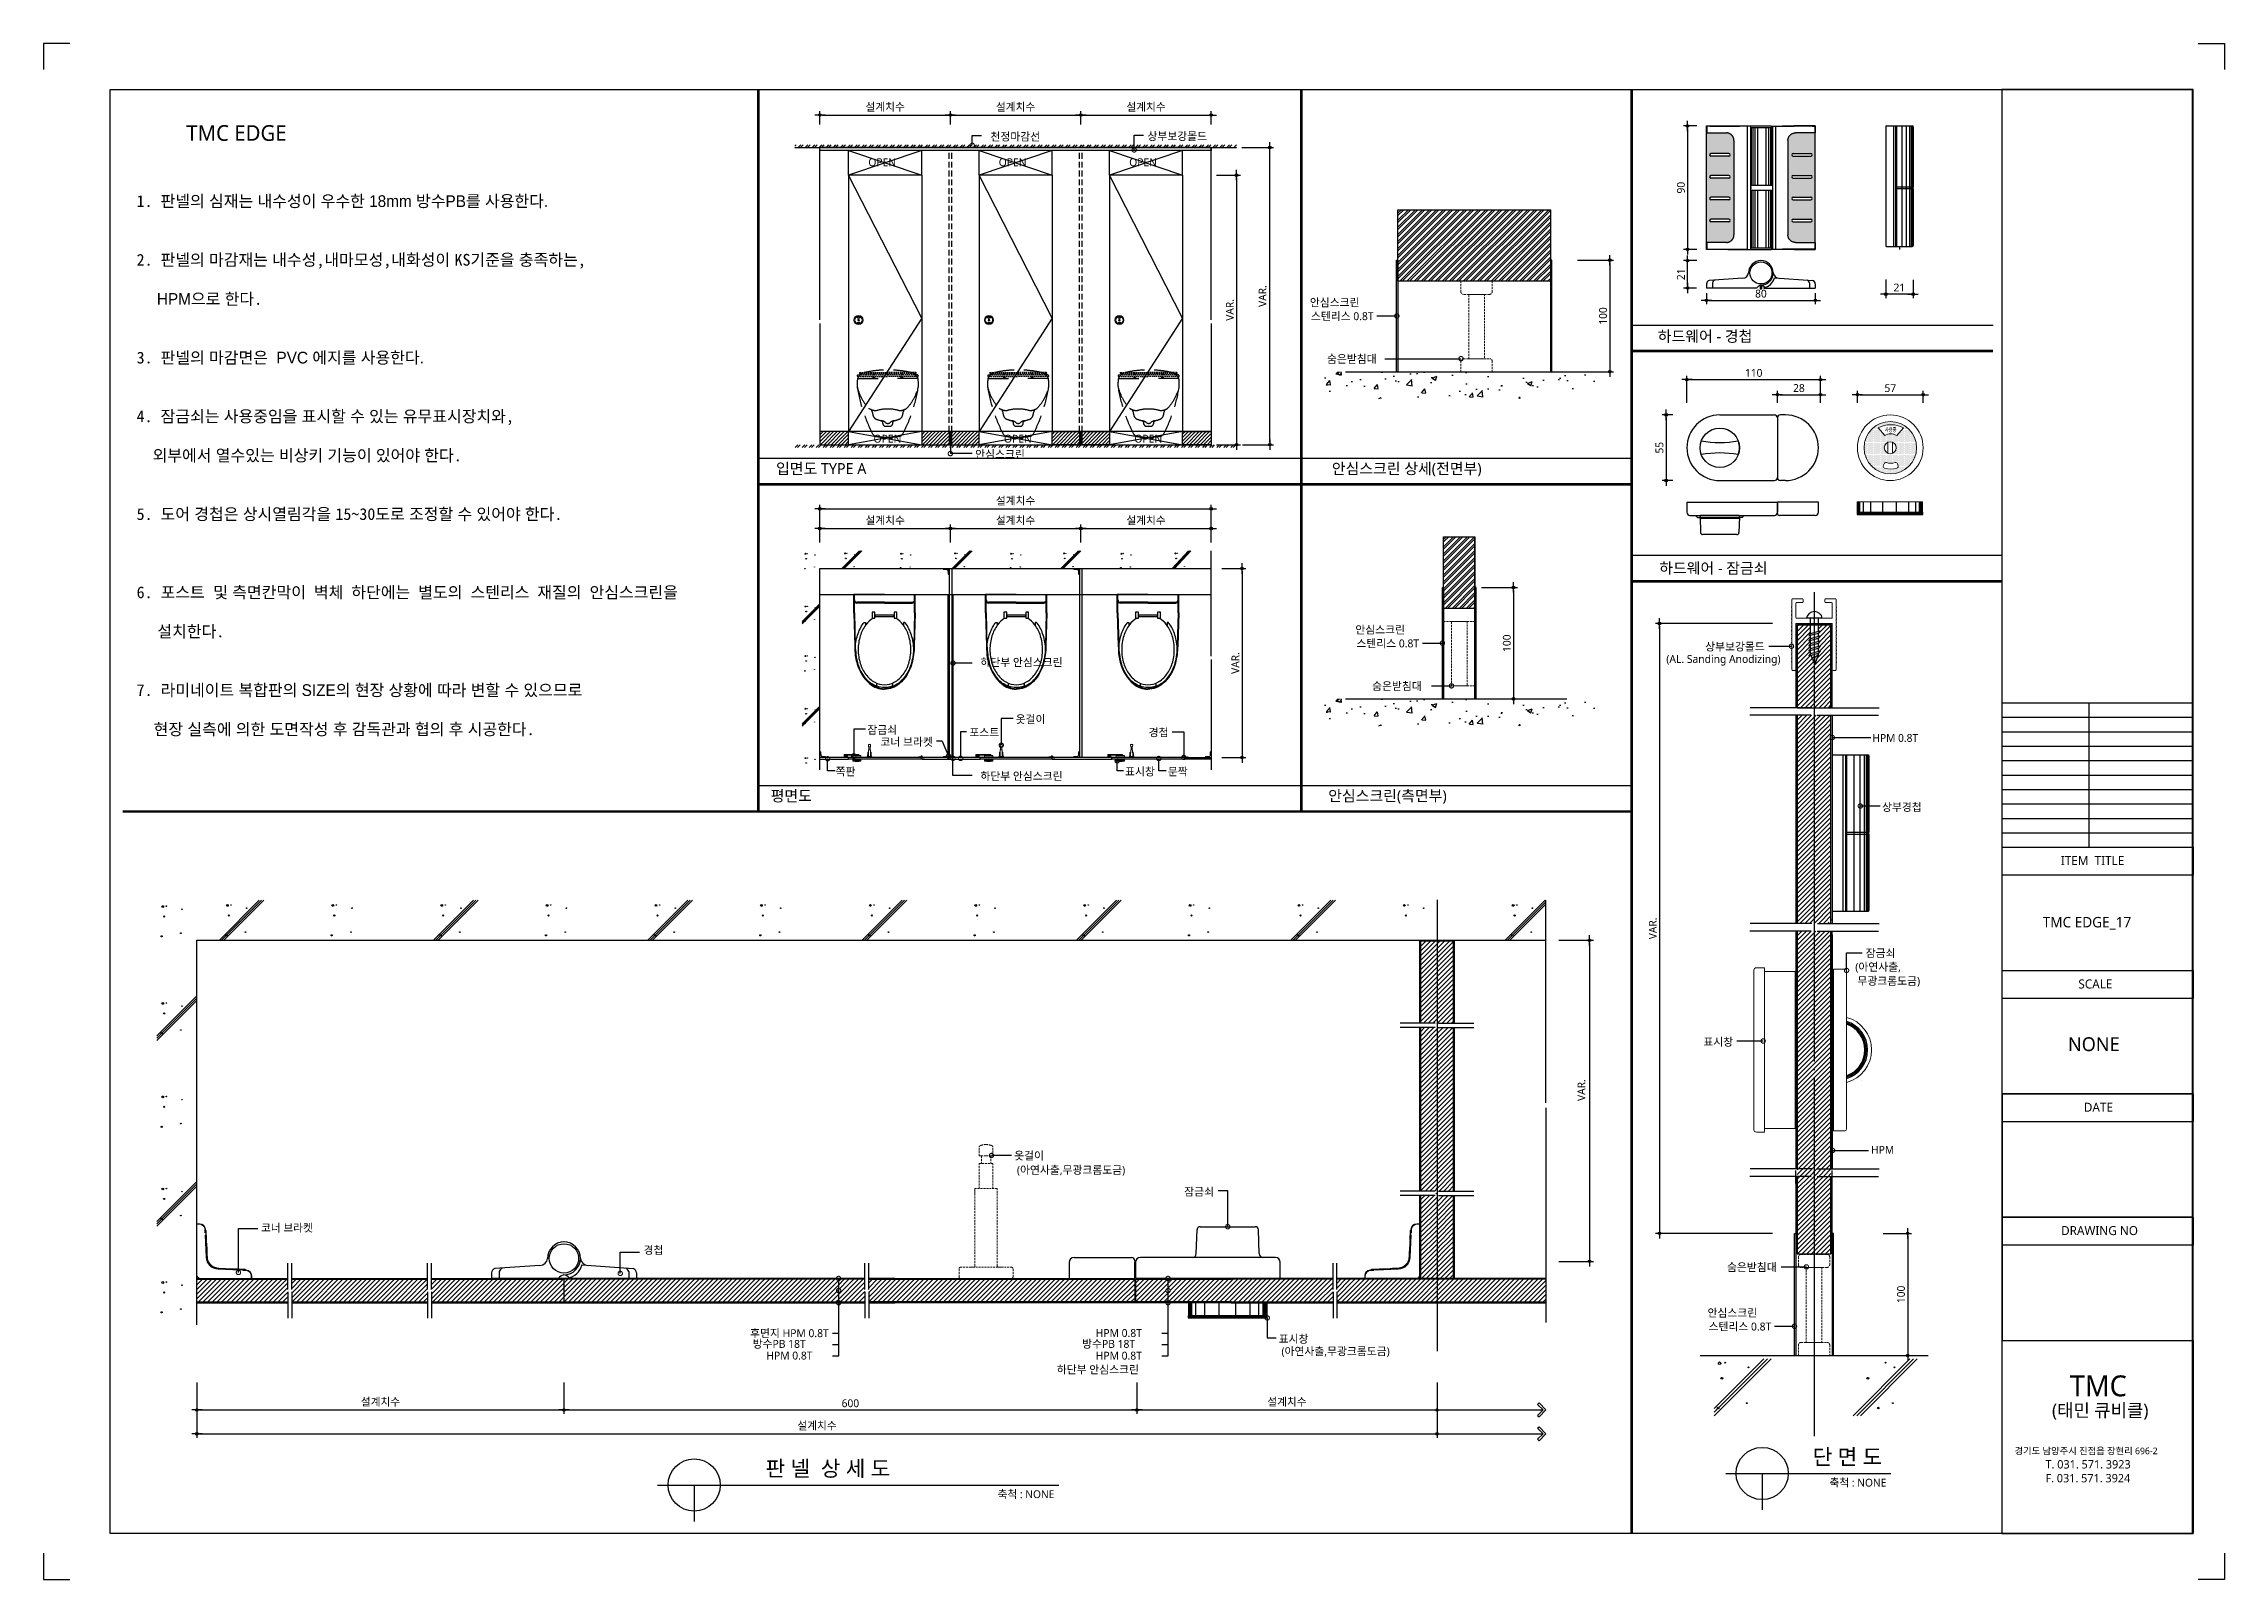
# Model space of a CAD drawing. Extents: x -256 to 8104, y -176 to 5714.
import ezdxf
from ezdxf.enums import TextEntityAlignment as Align

# ---------------------------------------------------------------- set-up
doc = ezdxf.new("R2010")
doc.units = 0
doc.header["$LTSCALE"] = 30
for name, pattern in [('CEN', [62, 60, -1, 0, -1]), ('HIDDEN', [0.375, 0.25, -0.125]), ('HIDDEN2', [4.7625, 3.175, -1.5875])]:
    doc.linetypes.add(name, pattern=pattern)
doc.layers.get('0').update_dxf_attribs({"linetype": 'CONTINUOUS'})
doc.layers.get('DEFPOINTS').update_dxf_attribs({"linetype": 'CONTINUOUS'})
for name, color, linetype in [('02---제품선', 4, 'CONTINUOUS'), ('0_toilet', 6, 'CONTINUOUS'), ('C', 2, 'CONTINUOUS'), ('curior-0Line', 252, 'CONTINUOUS'), ('DIM', 7, 'CONTINUOUS'), ('HAT', 8, 'CONTINUOUS'), ('HID', 9, 'HIDDEN'), ('jac text', 7, 'CONTINUOUS'), ('TIT', 3, 'CONTINUOUS'), ('경첩', 4, 'CONTINUOUS'), ('기타', 1, 'CONTINUOUS'), ('문자', 3, 'CONTINUOUS'), ('부자재', 4, 'CONTINUOUS'), ('상부보강몰드', 4, 'HIDDEN2'), ('옷걸이', 4, 'CONTINUOUS'), ('잠금쇠(회전형)', 4, 'CONTINUOUS'), ('중심선', 1, 'CEN'), ('치수', 1, 'CONTINUOUS'), ('판넬', 2, 'CONTINUOUS'), ('해치', 8, 'CONTINUOUS')]:
    doc.layers.add(name, color=color, linetype=linetype)
doc.styles.add('HDW', font='gulim.ttc')
doc.styles.add('돋움', font='malgun.ttf')
doc.dimstyles.new('10', dxfattribs={"dimscale": 10, "dimtxt": 3, "dimasz": 1, "dimexe": 1.5, "dimexo": 2, "dimgap": 1, "dimtad": 1, "dimdec": 0, "dimlunit": 6, "dimtxsty": '돋움', "dimblk": 'DIMDOT', "dimcen": -1, "dimdle": 1.5, "dimclrt": 3, "dimazin": 3, "dimtfac": 1, "dimtdec": 0, "dimtix": 1, "dimtmove": 2, "dimatfit": 3, "dimldrblk": 'DIMDOT', "dimarcsym": 0})
pattern_1 = [(45, (156404.808, 5260.556), (-8.980256, 8.980256), [])]

# ---------------------------------------------------------------- blocks, each defined once
blk = doc.blocks.new('DIMDOT')
at = {"linetype": 'Continuous'}
blk.add_line((-2, 0), (2, 0), dxfattribs=at)
for radius in [0.5, 0.25]:
    blk.add_circle((0, 0), radius, dxfattribs=at)
blk = doc.blocks.new('*D449')
at = {"layer": 'DEFPOINTS', "color": 0}
for p in [(167946.5, 10876.5), (167446.5, 10820.2), (167946.5, 10820.2)]:
    blk.add_point(p, dxfattribs=at)
at = {"layer": 'DIM', "color": 0, "lineweight": -2, "ltscale": 10}
for p, q in [((167446.5, 10840.2), (167446.5, 10891.5)), ((167456.5, 10876.5), (167936.5, 10876.5)), ((167946.5, 10840.2), (167946.5, 10891.5))]:
    blk.add_line(p, q, dxfattribs=at)
at = {"layer": 'DIM', "color": 0, "lineweight": -2, "xscale": 10, "yscale": 10, "zscale": 10, "rotation": 180}
blk.add_blockref('DIMDOT', (167446.5, 10876.5), dxfattribs=at)
at = {"layer": 'DIM', "color": 0, "lineweight": -2, "xscale": 10, "yscale": 10, "zscale": 10}
blk.add_blockref('DIMDOT', (167946.5, 10876.5), dxfattribs=at)
at = {"layer": 'DIM', "color": 3, "insert": (167696.5, 10906.1), "char_height": 30, "attachment_point": 5, "style": '돋움'}
blk.add_mtext('설계치수', dxfattribs=at)
blk = doc.blocks.new('*D450')
at = {"layer": 'DEFPOINTS', "color": 0}
for p in [(168446.5, 10876.5), (167946.5, 10820.2), (168446.5, 10820.2)]:
    blk.add_point(p, dxfattribs=at)
at = {"layer": 'DIM', "color": 0, "lineweight": -2, "ltscale": 10}
for p, q in [((167946.5, 10840.2), (167946.5, 10891.5)), ((167956.5, 10876.5), (168436.5, 10876.5)), ((168446.5, 10840.2), (168446.5, 10891.5))]:
    blk.add_line(p, q, dxfattribs=at)
at = {"layer": 'DIM', "color": 0, "lineweight": -2, "xscale": 10, "yscale": 10, "zscale": 10, "rotation": 180}
blk.add_blockref('DIMDOT', (167946.5, 10876.5), dxfattribs=at)
at = {"layer": 'DIM', "color": 0, "lineweight": -2, "xscale": 10, "yscale": 10, "zscale": 10}
blk.add_blockref('DIMDOT', (168446.5, 10876.5), dxfattribs=at)
at = {"layer": 'DIM', "color": 3, "insert": (168196.5, 10906.1), "char_height": 30, "attachment_point": 5, "style": '돋움'}
blk.add_mtext('설계치수', dxfattribs=at)
blk = doc.blocks.new('_DOTSMALL')
at = {"color": 0, "linetype": 'ByBlock', "const_width": 0.5}
blk.add_lwpolyline([(-0.0625, 0, 1), (0.0625, 0, 1)], format="xyb", close=True, dxfattribs=at)
blk = doc.blocks.new('A$C63EC304E')
at = {"layer": '치수', "color": 1, "xscale": 2.5, "yscale": 2.5, "zscale": 2.5, "rotation": 234.3098741996962}
blk.add_blockref('_DOTSMALL', (0.31, 0.31), dxfattribs=at)
blk = doc.blocks.new('A$C2BC9653E')
at = {"layer": '치수', "xscale": 0.3333333333333333, "yscale": 0.3333333333333333, "zscale": 0.3333333333333333}
blk.add_blockref('A$C63EC304E', (0, 0), dxfattribs=at)
blk = doc.blocks.new('A$C7FC71301')
at = {"layer": '치수', "rotation": 180}
blk.add_blockref('A$C2BC9653E', (0.21, 0.21), dxfattribs=at)
blk = doc.blocks.new('A$C4A20372B')
at = {"layer": '치수'}
blk.add_blockref('A$C7FC71301', (0, 0), dxfattribs=at)
blk = doc.blocks.new('A$C566469F5')
at = {"layer": '치수'}
blk.add_blockref('A$C4A20372B', (0, 0), dxfattribs=at)
blk = doc.blocks.new('A$C7E317CD4')
at = {"layer": '해치', "xscale": 2, "yscale": 2, "zscale": 2}
blk.add_blockref('A$C566469F5', (0, 0), dxfattribs=at)
blk = doc.blocks.new('A$C601D7F27')
at = {"layer": '치수'}
blk.add_blockref('A$C7E317CD4', (0, 0), dxfattribs=at)
blk = doc.blocks.new('A$C38802C08')
at = {"layer": '치수'}
blk.add_blockref('A$C601D7F27', (0, 0), dxfattribs=at)
blk = doc.blocks.new('*D451')
at = {"layer": 'DEFPOINTS', "color": 0}
for p in [(168946.5, 10876.5), (168446.5, 10820.2), (168946.5, 10820.2)]:
    blk.add_point(p, dxfattribs=at)
at = {"layer": 'DIM', "color": 0, "lineweight": -2, "ltscale": 10}
for p, q in [((168446.5, 10840.2), (168446.5, 10891.5)), ((168456.5, 10876.5), (168936.5, 10876.5)), ((168946.5, 10840.2), (168946.5, 10891.5))]:
    blk.add_line(p, q, dxfattribs=at)
at = {"layer": 'DIM', "color": 0, "lineweight": -2, "xscale": 10, "yscale": 10, "zscale": 10, "rotation": 180}
blk.add_blockref('DIMDOT', (168446.5, 10876.5), dxfattribs=at)
at = {"layer": 'DIM', "color": 0, "lineweight": -2, "xscale": 10, "yscale": 10, "zscale": 10}
blk.add_blockref('DIMDOT', (168946.5, 10876.5), dxfattribs=at)
at = {"layer": 'DIM', "color": 3, "insert": (168696.5, 10906.1), "char_height": 30, "attachment_point": 5, "style": '돋움'}
blk.add_mtext('설계치수', dxfattribs=at)
blk = doc.blocks.new('*D452')
at = {"layer": 'DEFPOINTS', "color": 0}
for p in [(168946.5, 10646.2), (168946.5, 9612.3), (169043.4, 9612.3)]:
    blk.add_point(p, dxfattribs=at)
at = {"layer": 'DIM', "color": 0, "lineweight": -2, "ltscale": 10}
for p, q in [((168966.5, 10646.2), (169058.4, 10646.2)), ((169043.4, 10636.2), (169043.4, 9622.3)), ((168966.5, 9612.3), (169058.4, 9612.3))]:
    blk.add_line(p, q, dxfattribs=at)
at = {"layer": 'DIM', "color": 0, "lineweight": -2, "xscale": 10, "yscale": 10, "zscale": 10}
for p, rotation in [((169043.4, 10646.2), 90), ((169043.4, 9612.3), 270)]:
    blk.add_blockref('DIMDOT', p, dxfattribs=dict(at, rotation=rotation))
at = {"layer": 'DIM', "color": 3, "insert": (169018.2, 10129.2), "char_height": 30, "attachment_point": 5, "rotation": 90, "style": '돋움'}
blk.add_mtext('VAR.', dxfattribs=at)
blk = doc.blocks.new('*D453')
at = {"layer": 'DEFPOINTS', "color": 0}
for p in [(168967.6, 9137.4), (168967.6, 8412.4), (169064.5, 8412.4)]:
    blk.add_point(p, dxfattribs=at)
at = {"layer": 'DIM', "color": 0, "lineweight": -2, "ltscale": 10}
for p, q in [((168987.6, 9137.4), (169079.5, 9137.4)), ((169064.5, 9127.4), (169064.5, 8422.4)), ((168987.6, 8412.4), (169079.5, 8412.4))]:
    blk.add_line(p, q, dxfattribs=at)
at = {"layer": 'DIM', "color": 0, "lineweight": -2, "xscale": 10, "yscale": 10, "zscale": 10}
for p, rotation in [((169064.5, 9137.4), 90), ((169064.5, 8412.4), 270)]:
    blk.add_blockref('DIMDOT', p, dxfattribs=dict(at, rotation=rotation))
at = {"layer": 'DIM', "color": 3, "insert": (169039.2, 8774.9), "char_height": 30, "attachment_point": 5, "rotation": 90, "style": '돋움'}
blk.add_mtext('VAR.', dxfattribs=at)
blk = doc.blocks.new('*D454')
at = {"layer": 'DEFPOINTS', "color": 0}
for p in [(168946.5, 9290.9), (168446.5, 9217.8), (168946.5, 9217.8)]:
    blk.add_point(p, dxfattribs=at)
at = {"layer": 'DIM', "color": 0, "lineweight": -2, "ltscale": 10}
for p, q in [((168446.5, 9237.8), (168446.5, 9305.9)), ((168456.5, 9290.9), (168936.5, 9290.9)), ((168946.5, 9237.8), (168946.5, 9305.9))]:
    blk.add_line(p, q, dxfattribs=at)
at = {"layer": 'DIM', "color": 0, "lineweight": -2, "xscale": 10, "yscale": 10, "zscale": 10, "rotation": 180}
blk.add_blockref('DIMDOT', (168446.5, 9290.9), dxfattribs=at)
at = {"layer": 'DIM', "color": 0, "lineweight": -2, "xscale": 10, "yscale": 10, "zscale": 10}
blk.add_blockref('DIMDOT', (168946.5, 9290.9), dxfattribs=at)
at = {"layer": 'DIM', "color": 3, "insert": (168696.5, 9320.6), "char_height": 30, "attachment_point": 5, "style": '돋움'}
blk.add_mtext('설계치수', dxfattribs=at)
blk = doc.blocks.new('*D455')
at = {"layer": 'DEFPOINTS', "color": 0}
for p in [(168946.5, 9366.3), (167446.5, 9217.8), (168946.5, 9217.8)]:
    blk.add_point(p, dxfattribs=at)
at = {"layer": 'DIM', "color": 0, "lineweight": -2, "ltscale": 10}
for p, q in [((167446.5, 9237.8), (167446.5, 9381.3)), ((167456.5, 9366.3), (168936.5, 9366.3)), ((168946.5, 9237.8), (168946.5, 9381.3))]:
    blk.add_line(p, q, dxfattribs=at)
at = {"layer": 'DIM', "color": 0, "lineweight": -2, "xscale": 10, "yscale": 10, "zscale": 10, "rotation": 180}
blk.add_blockref('DIMDOT', (167446.5, 9366.3), dxfattribs=at)
at = {"layer": 'DIM', "color": 0, "lineweight": -2, "xscale": 10, "yscale": 10, "zscale": 10}
blk.add_blockref('DIMDOT', (168946.5, 9366.3), dxfattribs=at)
at = {"layer": 'DIM', "color": 3, "insert": (168196.5, 9395.9), "char_height": 30, "attachment_point": 5, "style": '돋움'}
blk.add_mtext('설계치수', dxfattribs=at)
blk = doc.blocks.new('*D456')
at = {"layer": 'DEFPOINTS', "color": 0}
for p in [(168446.5, 9290.9), (167946.5, 9217.8), (168446.5, 9217.8)]:
    blk.add_point(p, dxfattribs=at)
at = {"layer": 'DIM', "color": 0, "lineweight": -2, "ltscale": 10}
for p, q in [((167946.5, 9237.8), (167946.5, 9305.9)), ((167956.5, 9290.9), (168436.5, 9290.9)), ((168446.5, 9237.8), (168446.5, 9305.9))]:
    blk.add_line(p, q, dxfattribs=at)
at = {"layer": 'DIM', "color": 0, "lineweight": -2, "xscale": 10, "yscale": 10, "zscale": 10, "rotation": 180}
blk.add_blockref('DIMDOT', (167946.5, 9290.9), dxfattribs=at)
at = {"layer": 'DIM', "color": 0, "lineweight": -2, "xscale": 10, "yscale": 10, "zscale": 10}
blk.add_blockref('DIMDOT', (168446.5, 9290.9), dxfattribs=at)
at = {"layer": 'DIM', "color": 3, "insert": (168196.5, 9320.6), "char_height": 30, "attachment_point": 5, "style": '돋움'}
blk.add_mtext('설계치수', dxfattribs=at)
blk = doc.blocks.new('*D457')
at = {"layer": 'DEFPOINTS', "color": 0}
for p in [(167946.5, 9290.9), (167446.5, 9217.8), (167946.5, 9217.8)]:
    blk.add_point(p, dxfattribs=at)
at = {"layer": 'DIM', "color": 0, "lineweight": -2, "ltscale": 10}
for p, q in [((167446.5, 9237.8), (167446.5, 9305.9)), ((167456.5, 9290.9), (167936.5, 9290.9)), ((167946.5, 9237.8), (167946.5, 9305.9))]:
    blk.add_line(p, q, dxfattribs=at)
at = {"layer": 'DIM', "color": 0, "lineweight": -2, "xscale": 10, "yscale": 10, "zscale": 10, "rotation": 180}
blk.add_blockref('DIMDOT', (167446.5, 9290.9), dxfattribs=at)
at = {"layer": 'DIM', "color": 0, "lineweight": -2, "xscale": 10, "yscale": 10, "zscale": 10}
blk.add_blockref('DIMDOT', (167946.5, 9290.9), dxfattribs=at)
at = {"layer": 'DIM', "color": 3, "insert": (167696.5, 9320.6), "char_height": 30, "attachment_point": 5, "style": '돋움'}
blk.add_mtext('설계치수', dxfattribs=at)
blk = doc.blocks.new('*D458')
at = {"layer": 'DEFPOINTS', "color": 0}
for p in [(165058.2, 6036.1), (166465.3, 6036.1), (166465.3, 5910.4)]:
    blk.add_point(p, dxfattribs=at)
at = {"layer": 'DIM', "color": 0, "lineweight": -2, "ltscale": 10}
for p, q in [((165058.2, 6016.1), (165058.2, 5895.4)), ((166465.3, 6016.1), (166465.3, 5895.4)), ((165068.2, 5910.4), (166455.3, 5910.4))]:
    blk.add_line(p, q, dxfattribs=at)
at = {"layer": 'DIM', "color": 0, "lineweight": -2, "xscale": 10, "yscale": 10, "zscale": 10, "rotation": 180}
blk.add_blockref('DIMDOT', (165058.2, 5910.4), dxfattribs=at)
at = {"layer": 'DIM', "color": 0, "lineweight": -2, "xscale": 10, "yscale": 10, "zscale": 10}
blk.add_blockref('DIMDOT', (166465.3, 5910.4), dxfattribs=at)
at = {"layer": 'DIM', "color": 3, "insert": (165761.8, 5940), "char_height": 30, "attachment_point": 5, "style": '돋움'}
blk.add_mtext('설계치수', dxfattribs=at)
blk = doc.blocks.new('*D459')
at = {"layer": 'DEFPOINTS', "color": 0}
for p in [(165058.2, 6036.1), (169812.1, 6036.1), (169812.1, 5818.9)]:
    blk.add_point(p, dxfattribs=at)
at = {"layer": 'DIM', "color": 0, "lineweight": -2, "ltscale": 10}
for p, q in [((165058.2, 6016.1), (165058.2, 5803.9)), ((169812.1, 6016.1), (169812.1, 5803.9)), ((165068.2, 5818.9), (169802.1, 5818.9))]:
    blk.add_line(p, q, dxfattribs=at)
at = {"layer": 'DIM', "color": 0, "lineweight": -2, "xscale": 10, "yscale": 10, "zscale": 10, "rotation": 180}
blk.add_blockref('DIMDOT', (165058.2, 5818.9), dxfattribs=at)
at = {"layer": 'DIM', "color": 0, "lineweight": -2, "xscale": 10, "yscale": 10, "zscale": 10}
blk.add_blockref('DIMDOT', (169812.1, 5818.9), dxfattribs=at)
at = {"layer": 'DIM', "color": 3, "insert": (167435.2, 5848.6), "char_height": 30, "attachment_point": 5, "style": '돋움'}
blk.add_mtext('설계치수', dxfattribs=at)
blk = doc.blocks.new('*D460')
at = {"layer": 'DEFPOINTS', "color": 0}
for p in [(168661.3, 6036.1), (169812.1, 6036.1), (169812.1, 5910.4)]:
    blk.add_point(p, dxfattribs=at)
at = {"layer": 'DIM', "color": 0, "lineweight": -2, "ltscale": 10}
for p, q in [((168661.3, 6016.1), (168661.3, 5895.4)), ((169812.1, 6016.1), (169812.1, 5895.4)), ((168671.3, 5910.4), (169802.1, 5910.4))]:
    blk.add_line(p, q, dxfattribs=at)
at = {"layer": 'DIM', "color": 0, "lineweight": -2, "xscale": 10, "yscale": 10, "zscale": 10, "rotation": 180}
blk.add_blockref('DIMDOT', (168661.3, 5910.4), dxfattribs=at)
at = {"layer": 'DIM', "color": 0, "lineweight": -2, "xscale": 10, "yscale": 10, "zscale": 10}
blk.add_blockref('DIMDOT', (169812.1, 5910.4), dxfattribs=at)
at = {"layer": 'DIM', "color": 3, "insert": (169236.7, 5940), "char_height": 30, "attachment_point": 5, "style": '돋움'}
blk.add_mtext('설계치수', dxfattribs=at)
blk = doc.blocks.new('*D461')
at = {"layer": 'DEFPOINTS', "color": 0}
for p in [(166465.3, 6036.1), (168661.3, 6036.1), (168661.3, 5910.4)]:
    blk.add_point(p, dxfattribs=at)
at = {"layer": 'DIM', "color": 0, "lineweight": -2, "ltscale": 10}
for p, q in [((166465.3, 6016.1), (166465.3, 5895.4)), ((168661.3, 6016.1), (168661.3, 5895.4)), ((166475.3, 5910.4), (168651.3, 5910.4))]:
    blk.add_line(p, q, dxfattribs=at)
at = {"layer": 'DIM', "color": 0, "lineweight": -2, "xscale": 10, "yscale": 10, "zscale": 10, "rotation": 180}
blk.add_blockref('DIMDOT', (166465.3, 5910.4), dxfattribs=at)
at = {"layer": 'DIM', "color": 0, "lineweight": -2, "xscale": 10, "yscale": 10, "zscale": 10}
blk.add_blockref('DIMDOT', (168661.3, 5910.4), dxfattribs=at)
at = {"layer": 'DIM', "color": 3, "insert": (167563.3, 5935.9), "char_height": 30, "attachment_point": 5, "style": '돋움'}
blk.add_mtext('600', dxfattribs=at)
blk = doc.blocks.new('A$C06B31977')
for p, q in [((1.26, 11.06), (1.26, 21.17)), ((1.26, 10.11), (1.26, 0))]:
    blk.add_line(p, q)
blk = doc.blocks.new('*D462')
at = {"layer": 'DEFPOINTS', "color": 0}
for p in [(170258.9, 7711.7), (170258.9, 6480.3), (170396.8, 6480.3)]:
    blk.add_point(p, dxfattribs=at)
at = {"layer": 'DIM', "color": 0, "lineweight": -2, "ltscale": 10}
for p, q in [((170278.9, 7711.7), (170411.8, 7711.7)), ((170396.8, 7701.7), (170396.8, 6490.3)), ((170278.9, 6480.3), (170411.8, 6480.3))]:
    blk.add_line(p, q, dxfattribs=at)
at = {"layer": 'DIM', "color": 0, "lineweight": -2, "xscale": 10, "yscale": 10, "zscale": 10}
for p, rotation in [((170396.8, 7711.7), 90), ((170396.8, 6480.3), 270)]:
    blk.add_blockref('DIMDOT', p, dxfattribs=dict(at, rotation=rotation))
at = {"layer": 'DIM', "color": 3, "insert": (170366, 7137), "char_height": 30, "attachment_point": 5, "rotation": 90, "style": '돋움'}
blk.add_mtext('VAR.', dxfattribs=at)
blk = doc.blocks.new('A$C13EB2441')
for p, q in [((0.84, 7.37), (0.84, 14.11)), ((0.84, 6.74), (0.84, 0))]:
    blk.add_line(p, q)
blk = doc.blocks.new('*D463')
at = {"layer": 'DEFPOINTS', "color": 0}
for p in [(171282, 9861.8), (170770, 9753.2), (171282, 9753.2)]:
    blk.add_point(p, dxfattribs=at)
at = {"layer": 'DIM', "color": 0, "lineweight": -2, "ltscale": 10}
for p, q in [((170770, 9773.2), (170770, 9876.8)), ((171282, 9773.2), (171282, 9876.8)), ((170780, 9861.8), (171272, 9861.8))]:
    blk.add_line(p, q, dxfattribs=at)
at = {"layer": 'DIM', "color": 0, "lineweight": -2, "xscale": 10, "yscale": 10, "zscale": 10, "rotation": 180}
blk.add_blockref('DIMDOT', (170770, 9861.8), dxfattribs=at)
at = {"layer": 'DIM', "color": 0, "lineweight": -2, "xscale": 10, "yscale": 10, "zscale": 10}
blk.add_blockref('DIMDOT', (171282, 9861.8), dxfattribs=at)
at = {"layer": 'DIM', "color": 3, "insert": (171026, 9887.4), "char_height": 30, "attachment_point": 5, "style": '돋움'}
blk.add_mtext('110', dxfattribs=at)
blk = doc.blocks.new('*D464')
at = {"layer": 'DEFPOINTS', "color": 0}
for p in [(171282, 9803.9), (171117, 9753.2), (171282, 9753.2)]:
    blk.add_point(p, dxfattribs=at)
at = {"layer": 'DIM', "color": 0, "lineweight": -2, "ltscale": 10}
for p, q in [((171117, 9773.2), (171117, 9818.9)), ((171127, 9803.9), (171272, 9803.9)), ((171282, 9773.2), (171282, 9818.9))]:
    blk.add_line(p, q, dxfattribs=at)
at = {"layer": 'DIM', "color": 0, "lineweight": -2, "xscale": 10, "yscale": 10, "zscale": 10, "rotation": 180}
blk.add_blockref('DIMDOT', (171117, 9803.9), dxfattribs=at)
at = {"layer": 'DIM', "color": 0, "lineweight": -2, "xscale": 10, "yscale": 10, "zscale": 10}
blk.add_blockref('DIMDOT', (171282, 9803.9), dxfattribs=at)
at = {"layer": 'DIM', "color": 3, "insert": (171199.5, 9829.4), "char_height": 30, "attachment_point": 5, "style": '돋움'}
blk.add_mtext('28', dxfattribs=at)
blk = doc.blocks.new('*D465')
at = {"layer": 'DEFPOINTS', "color": 0}
for p in [(171675.7, 9803.9), (171423.7, 9753.2), (171675.7, 9753.2)]:
    blk.add_point(p, dxfattribs=at)
at = {"layer": 'DIM', "color": 0, "lineweight": -2, "ltscale": 10}
for p, q in [((171423.7, 9773.2), (171423.7, 9818.9)), ((171433.7, 9803.9), (171665.7, 9803.9)), ((171675.7, 9773.2), (171675.7, 9818.9))]:
    blk.add_line(p, q, dxfattribs=at)
at = {"layer": 'DIM', "color": 0, "lineweight": -2, "xscale": 10, "yscale": 10, "zscale": 10, "rotation": 180}
blk.add_blockref('DIMDOT', (171423.7, 9803.9), dxfattribs=at)
at = {"layer": 'DIM', "color": 0, "lineweight": -2, "xscale": 10, "yscale": 10, "zscale": 10}
blk.add_blockref('DIMDOT', (171675.7, 9803.9), dxfattribs=at)
at = {"layer": 'DIM', "color": 3, "insert": (171549.7, 9829.1), "char_height": 30, "attachment_point": 5, "style": '돋움'}
blk.add_mtext('57', dxfattribs=at)
blk = doc.blocks.new('*D466')
at = {"layer": 'DEFPOINTS', "color": 0}
for p in [(170827.6, 10834.6), (170772.6, 10361.5), (170827.6, 10361.5)]:
    blk.add_point(p, dxfattribs=at)
at = {"layer": 'DIM', "color": 0, "lineweight": -2, "ltscale": 10}
for p, q in [((170807.6, 10834.6), (170757.6, 10834.6)), ((170772.6, 10824.6), (170772.6, 10371.5)), ((170807.6, 10361.5), (170757.6, 10361.5))]:
    blk.add_line(p, q, dxfattribs=at)
at = {"layer": 'DIM', "color": 0, "lineweight": -2, "xscale": 10, "yscale": 10, "zscale": 10}
for p, rotation in [((170772.6, 10834.6), 90), ((170772.6, 10361.5), 270)]:
    blk.add_blockref('DIMDOT', p, dxfattribs=dict(at, rotation=rotation))
at = {"layer": 'DIM', "color": 3, "insert": (170747.1, 10598), "char_height": 30, "attachment_point": 5, "rotation": 90, "style": '돋움'}
blk.add_mtext('90', dxfattribs=at)
blk = doc.blocks.new('*D467')
at = {"layer": 'DEFPOINTS', "color": 0}
for p in [(170845.2, 10213.2), (171262.3, 10213.2), (171262.3, 10165.9)]:
    blk.add_point(p, dxfattribs=at)
at = {"layer": 'DIM', "color": 0, "lineweight": -2, "ltscale": 10}
for p, q in [((170845.2, 10193.2), (170845.2, 10150.9)), ((170855.2, 10165.9), (171252.3, 10165.9)), ((171262.3, 10193.2), (171262.3, 10150.9))]:
    blk.add_line(p, q, dxfattribs=at)
at = {"layer": 'DIM', "color": 0, "lineweight": -2, "xscale": 10, "yscale": 10, "zscale": 10, "rotation": 180}
blk.add_blockref('DIMDOT', (170845.2, 10165.9), dxfattribs=at)
at = {"layer": 'DIM', "color": 0, "lineweight": -2, "xscale": 10, "yscale": 10, "zscale": 10}
blk.add_blockref('DIMDOT', (171262.3, 10165.9), dxfattribs=at)
at = {"layer": 'DIM', "color": 3, "insert": (171053.8, 10191.4), "char_height": 30, "attachment_point": 5, "style": '돋움'}
blk.add_mtext('80', dxfattribs=at)
blk = doc.blocks.new('*D468')
at = {"layer": 'DEFPOINTS', "color": 0}
for p in [(170772.6, 10318.2), (170827.6, 10318.2), (170826.9, 10213.2)]:
    blk.add_point(p, dxfattribs=at)
at = {"layer": 'DIM', "color": 0, "lineweight": -2, "ltscale": 10}
for p, q in [((170807.6, 10318.2), (170757.6, 10318.2)), ((170772.6, 10223.2), (170772.6, 10308.2)), ((170806.9, 10213.2), (170757.6, 10213.2))]:
    blk.add_line(p, q, dxfattribs=at)
at = {"layer": 'DIM', "color": 0, "lineweight": -2, "xscale": 10, "yscale": 10, "zscale": 10}
for p, rotation in [((170772.6, 10318.2), 90), ((170772.6, 10213.2), 270)]:
    blk.add_blockref('DIMDOT', p, dxfattribs=dict(at, rotation=rotation))
at = {"layer": 'DIM', "color": 3, "insert": (170747.3, 10265.7), "char_height": 30, "attachment_point": 5, "rotation": 90, "style": '돋움'}
blk.add_mtext('21', dxfattribs=at)
blk = doc.blocks.new('*D469')
at = {"layer": 'DEFPOINTS', "color": 0}
for p in [(171532.1, 10265.4), (171637.1, 10264.7), (171532.1, 10189.7)]:
    blk.add_point(p, dxfattribs=at)
at = {"layer": 'DIM', "color": 0, "lineweight": -2, "ltscale": 10}
for p, q in [((171532.1, 10245.4), (171532.1, 10174.7)), ((171637.1, 10244.7), (171637.1, 10174.7)), ((171627.1, 10189.7), (171542.1, 10189.7))]:
    blk.add_line(p, q, dxfattribs=at)
at = {"layer": 'DIM', "color": 0, "lineweight": -2, "xscale": 10, "yscale": 10, "zscale": 10, "rotation": 180}
blk.add_blockref('DIMDOT', (171532.1, 10189.7), dxfattribs=at)
at = {"layer": 'DIM', "color": 0, "lineweight": -2, "xscale": 10, "yscale": 10, "zscale": 10}
blk.add_blockref('DIMDOT', (171637.1, 10189.7), dxfattribs=at)
at = {"layer": 'DIM', "color": 3, "insert": (171584.6, 10215.1), "char_height": 30, "attachment_point": 5, "style": '돋움'}
blk.add_mtext('21', dxfattribs=at)
blk = doc.blocks.new('A$C10E41893')
at = {"layer": '부자재'}
for p, q in [((6, 0), (6, 196)), ((123, 196), (6, 196)), ((123, 192), (6, 192)), ((55, 0), (55, 177)), ((61, 0), (61, 177)), ((6, 0), (6, -196)), ((55, 0), (55, -177)), ((61, 0), (61, -177)), ((123, -192), (6, -192)), ((123, -196), (6, -196))]:
    blk.add_line(p, q, dxfattribs=at)
for points in [[(123, 196, -0.012538), (123, 196), (335, 190, -0.055395), (445, 175, -0.154276), (577, 93, -0.179504), (612, 0, -0.179504)], [(123, 192, -0.012538), (123, 192), (335, 187, -0.055395), (444, 172, -0.154276), (574, 91, -0.179504), (608, 0, -0.179504)], [(157, -72, 0.089162), (200, -119, 0.085733), (270, -155, 0.075373), (359, -168, 0.075373), (447, -155, 0.085733), (517, -119, 0.106084), (567, -62, 0.126931), (583, 0, 0.126931), (567, 62, 0.106084), (517, 119, 0.085733), (447, 155, 0.075373), (359, 168, 0.075373), (270, 155, 0.085733), (200, 119, 0.089162), (157, 72)], [(572, 51), (589, 51), (589, 60, 0.021185), (583, 71, 0.106084), (528, 134, 0.085733), (453, 172, 0.075373), (359, 187, 0.075373), (265, 172, 0.085733), (189, 134, 0.007337), (184, 130), (184, 122), (205, 122)], [(123, -196, 0.012538), (123, -196), (335, -190, 0.055395), (445, -175, 0.154276), (577, -93, 0.179504), (612, 0, 0.179504)], [(123, -192, 0.012538), (123, -192), (335, -187, 0.055395), (444, -172, 0.154276), (574, -91, 0.179504), (608, 0, 0.179504)], [(589, -51, 0.090214), (598, 0, 0.090214), (589, 51, 0.106084)], [(572, -51), (589, -51), (589, -60, -0.021185), (583, -71, -0.106084), (528, -134, -0.085733), (453, -172, -0.075373), (359, -187, -0.075373), (265, -172, -0.085733), (189, -134, -0.007337), (184, -130), (184, -122), (205, -122)]]:
    blk.add_lwpolyline(points, format="xyb", dxfattribs=at)
blk.add_lwpolyline([(138, -61), (119, -61), (119, -79), (157, -79), (157, -61), (138, -61), (147, -61), (147, 61), (138, 61), (157, 61), (157, 79), (119, 79), (119, 61), (138, 61), (138, -61), (119, -61)], dxfattribs=at)
for centre, start, end in [((40, 177), 0, 90), ((46, 177), 0, 90), ((40, -177), 270, 0), ((46, -177), 270, 0)]:
    blk.add_arc(centre, 15, start, end, dxfattribs=at)
blk = doc.blocks.new('A$C460A2A32')
at = {"color": 0}
for p, q in [((3, 20), (0, 16)), ((3, 20), (9, 20)), ((4, 10), (162, 10)), ((9, 20), (162, 20)), ((13, 32), (11, 30)), ((13, 32), (162, 32)), ((13, 27), (162, 27)), ((312, 32), (162, 32)), ((312, 27), (162, 27)), ((316, 20), (162, 20)), ((321, 10), (162, 10)), ((312, 32), (313, 30)), ((322, 20), (316, 20)), ((322, 20), (324, 16))]:
    blk.add_line(p, q, dxfattribs=at)
for centre, radius, start, end in [((4, 14), 4, 150.0107, 270), ((13, 29), 2, 135, 270), ((109, 28), 26, 182.6717, 198.4118), ((109, 10), 26, 180, 202.6199), ((107, 28), 23, 183.0205, 200.9186), ((107, 10), 23, 180, 205.7715), ((69, 10), 23, 334.2285, 0), ((69, 28), 23, 339.0814, 356.9795), ((67, 10), 26, 337.3801, 0), ((67, 28), 26, 341.5882, 357.3283), ((257, 10), 26, 180, 202.6199), ((257, 28), 26, 182.6717, 198.4118), ((256, 28), 23, 183.0205, 200.9186), ((256, 10), 23, 180, 205.7715), ((217, 10), 23, 334.2285, 0), ((217, 28), 23, 339.0814, 356.9795), ((216, 28), 26, 341.5882, 357.3283), ((216, 10), 26, 337.3801, 0), ((312, 29), 2, 270, 45), ((321, 14), 4, 270, 29.9893)]:
    blk.add_arc(centre, radius, start, end, dxfattribs=at)
blk = doc.blocks.new('*D470')
at = {"layer": 'DEFPOINTS', "color": 0}
for p in [(170735.7, 9726.7), (170690, 9474.7), (170735.7, 9474.7)]:
    blk.add_point(p, dxfattribs=at)
at = {"layer": 'DIM', "color": 0, "lineweight": -2, "ltscale": 10}
for p, q in [((170715.7, 9726.7), (170675, 9726.7)), ((170690, 9716.7), (170690, 9484.7)), ((170715.7, 9474.7), (170675, 9474.7))]:
    blk.add_line(p, q, dxfattribs=at)
at = {"layer": 'DIM', "color": 0, "lineweight": -2, "xscale": 10, "yscale": 10, "zscale": 10}
for p, rotation in [((170690, 9726.7), 90), ((170690, 9474.7), 270)]:
    blk.add_blockref('DIMDOT', p, dxfattribs=dict(at, rotation=rotation))
at = {"layer": 'DIM', "color": 3, "insert": (170664.7, 9600.7), "char_height": 30, "attachment_point": 5, "rotation": 90, "style": '돋움'}
blk.add_mtext('55', dxfattribs=at)
blk = doc.blocks.new('*D471')
at = {"layer": 'DEFPOINTS', "color": 0}
for p in [(171117.7, 8926.7), (170664.9, 6587.7), (171117.7, 6587.7)]:
    blk.add_point(p, dxfattribs=at)
at = {"layer": 'DIM', "color": 0, "lineweight": -2, "ltscale": 10}
for p, q in [((171097.7, 8926.7), (170649.9, 8926.7)), ((170664.9, 8916.7), (170664.9, 6597.7)), ((171097.7, 6587.7), (170649.9, 6587.7))]:
    blk.add_line(p, q, dxfattribs=at)
at = {"layer": 'DIM', "color": 0, "lineweight": -2, "xscale": 10, "yscale": 10, "zscale": 10}
for p, rotation in [((170664.9, 8926.7), 90), ((170664.9, 6587.7), 270)]:
    blk.add_blockref('DIMDOT', p, dxfattribs=dict(at, rotation=rotation))
at = {"layer": 'DIM', "color": 3, "insert": (170639.6, 7757.2), "char_height": 30, "attachment_point": 5, "rotation": 90, "style": '돋움'}
blk.add_mtext('VAR.', dxfattribs=at)
blk = doc.blocks.new('*D472')
at = {"layer": 'DEFPOINTS', "color": 0}
for p in [(171502.1, 6587.7), (171502.1, 6119.4), (171616.4, 6119.4)]:
    blk.add_point(p, dxfattribs=at)
at = {"layer": 'DIM', "color": 0, "lineweight": -2, "ltscale": 10}
for p, q in [((171522.1, 6587.7), (171631.4, 6587.7)), ((171616.4, 6577.7), (171616.4, 6129.4)), ((171522.1, 6119.4), (171631.4, 6119.4))]:
    blk.add_line(p, q, dxfattribs=at)
at = {"layer": 'DIM', "color": 0, "lineweight": -2, "xscale": 10, "yscale": 10, "zscale": 10}
for p, rotation in [((171616.4, 6587.7), 90), ((171616.4, 6119.4), 270)]:
    blk.add_blockref('DIMDOT', p, dxfattribs=dict(at, rotation=rotation))
at = {"layer": 'DIM', "color": 3, "insert": (171590.8, 6353.6), "char_height": 30, "attachment_point": 5, "rotation": 90, "style": '돋움'}
blk.add_mtext('100', dxfattribs=at)
blk = doc.blocks.new('*D473')
at = {"layer": 'DEFPOINTS', "color": 0}
for p in [(169962.5, 9064.8), (169962.5, 8637.3), (170105.4, 8637.3)]:
    blk.add_point(p, dxfattribs=at)
at = {"layer": 'DIM', "color": 0, "lineweight": -2, "ltscale": 10}
for p, q in [((169982.5, 9064.8), (170120.4, 9064.8)), ((170105.4, 9054.8), (170105.4, 8647.3)), ((169982.5, 8637.3), (170120.4, 8637.3))]:
    blk.add_line(p, q, dxfattribs=at)
at = {"layer": 'DIM', "color": 0, "lineweight": -2, "xscale": 10, "yscale": 10, "zscale": 10}
for p, rotation in [((170105.4, 9064.8), 90), ((170105.4, 8637.3), 270)]:
    blk.add_blockref('DIMDOT', p, dxfattribs=dict(at, rotation=rotation))
at = {"layer": 'DIM', "color": 3, "insert": (170079.8, 8851), "char_height": 30, "attachment_point": 5, "rotation": 90, "style": '돋움'}
blk.add_mtext('100', dxfattribs=at)
blk = doc.blocks.new('*D474')
at = {"layer": 'DEFPOINTS', "color": 0}
for p in [(170331.2, 10319.7), (170331.2, 9892.2), (170474.1, 9892.2)]:
    blk.add_point(p, dxfattribs=at)
at = {"layer": 'DIM', "color": 0, "lineweight": -2, "ltscale": 10}
for p, q in [((170351.2, 10319.7), (170489.1, 10319.7)), ((170474.1, 10309.7), (170474.1, 9902.2)), ((170351.2, 9892.2), (170489.1, 9892.2))]:
    blk.add_line(p, q, dxfattribs=at)
at = {"layer": 'DIM', "color": 0, "lineweight": -2, "xscale": 10, "yscale": 10, "zscale": 10}
for p, rotation in [((170474.1, 10319.7), 90), ((170474.1, 9892.2), 270)]:
    blk.add_blockref('DIMDOT', p, dxfattribs=dict(at, rotation=rotation))
at = {"layer": 'DIM', "color": 3, "insert": (170448.5, 10105.9), "char_height": 30, "attachment_point": 5, "rotation": 90, "style": '돋움'}
blk.add_mtext('100', dxfattribs=at)
blk = doc.blocks.new('*D475')
at = {"layer": 'DEFPOINTS', "color": 0}
for p in [(169043.4, 10752.1), (169170.8, 10752.1), (169045.9, 9612.3)]:
    blk.add_point(p, dxfattribs=at)
at = {"layer": 'DIM', "color": 0, "lineweight": -2, "ltscale": 10}
for p, q in [((169063.4, 10752.1), (169185.8, 10752.1)), ((169170.8, 9622.3), (169170.8, 10742.1)), ((169065.9, 9612.3), (169185.8, 9612.3))]:
    blk.add_line(p, q, dxfattribs=at)
at = {"layer": 'DIM', "color": 0, "lineweight": -2, "xscale": 10, "yscale": 10, "zscale": 10}
for p, rotation in [((169170.8, 10752.1), 90), ((169170.8, 9612.3), 270)]:
    blk.add_blockref('DIMDOT', p, dxfattribs=dict(at, rotation=rotation))
at = {"layer": 'DIM', "color": 3, "insert": (169143.5, 10182.2), "char_height": 30, "attachment_point": 5, "rotation": 90, "style": '돋움'}
blk.add_mtext('VAR.', dxfattribs=at)
blk = doc.blocks.new('EDGE_17', base_point=(164726.3, 5436.3))
h = blk.add_hatch()
h.set_pattern_fill('ANSI31', color=3, scale=3, angle=180)
h.set_pattern_definition([(225, (164764.808, 5260.556), (6.735192, -6.735192), [])])
h.paths.add_polyline_path([(167556.5, 9662.3), (167446.5, 9662.3), (167446.5, 9612.3), (167556.5, 9612.3)])
h.paths.add_polyline_path([(167941.5, 9662.3), (167836.5, 9662.3), (167836.5, 9612.3), (167941.5, 9612.3)])
h.paths.add_polyline_path([(168056.5, 9662.3), (167951.5, 9662.3), (167951.5, 9612.3), (168056.5, 9612.3)])
h.paths.add_polyline_path([(168441.5, 9662.3), (168336.5, 9662.3), (168336.5, 9612.3), (168441.5, 9612.3)])
h.paths.add_polyline_path([(168556.5, 9662.3), (168451.5, 9662.3), (168451.5, 9612.3), (168556.5, 9612.3)])
h.paths.add_polyline_path([(168946.5, 9662.3), (168836.5, 9662.3), (168836.5, 9612.3), (168946.5, 9612.3)])
h = blk.add_hatch()
h.set_pattern_fill('ANSI31', color=2, style=0)
h.set_pattern_definition([(45, (164764.808, 5260.5557), (-2.245064, 2.245064), [])])
h.paths.add_polyline_path([(167951.5, 9662.3), (167941.5, 9662.3), (167941.5, 9612.3), (167951.5, 9612.3)])
h = blk.add_hatch()
h.set_pattern_fill('ANSI31', color=2, style=0)
h.set_pattern_definition([(45, (165264.808, 5260.5557), (-2.245064, 2.245064), [])])
h.paths.add_polyline_path([(168451.5, 9662.3), (168441.5, 9662.3), (168441.5, 9612.3), (168451.5, 9612.3)])
h = blk.add_hatch()
h.set_pattern_fill('ANSI31', color=2, style=0)
h.set_pattern_definition([(45, (167942.9743, 7100.545), (-2.245064, 2.245064), [])])
h.paths.add_polyline_path([(169837.5, 9064.8), (169832.5, 9064.8), (169832.5, 8853.1, -1), (169832.5, 8848.9), (169832.5, 8637.3), (169837.5, 8637.3)])
h.paths.add_polyline_path([(169962.5, 8848.9, -1), (169962.5, 8853.1), (169962.5, 9064.8), (169957.5, 9064.8), (169957.5, 8637.3), (169962.5, 8637.3)])
at = {"layer": 'HAT'}
h = blk.add_hatch(dxfattribs=at)
h.set_pattern_fill('ANSI32', color=256, scale=2, style=0)
h.set_pattern_definition([(45, (156110.438, 5119.08), (-13.470384, 13.470384), []), (45, (156119.419, 5119.08), (-13.470384, 13.470384), [])])
h.paths.add_polyline_path([(167349.8, 10762.1), (169043.4, 10762.1), (169043.4, 10752.1), (167349.8, 10752.1)])
h = blk.add_hatch(dxfattribs=at)
h.set_pattern_fill('ANSI32', color=256, scale=2, style=0)
h.set_pattern_definition([(45, (156404.808, 5260.556), (-13.470384, 13.470384), []), (45, (156413.788, 5260.556), (-13.470384, 13.470384), [])])
h.paths.add_polyline_path([(169661.7, 10513.5), (170247.1, 10513.5), (170247.1, 10238.8), (169661.7, 10238.8)])
h = blk.add_hatch(dxfattribs=at)
h.set_pattern_fill('ANSI32', color=256, scale=2, style=0)
h.set_pattern_definition([(45, (156110.438, 5301.06), (-13.470384, 13.470384), []), (45, (156119.419, 5301.06), (-13.470384, 13.470384), [])])
h.paths.add_polyline_path([(167349.8, 9601.8), (169043.4, 9601.8), (169043.4, 9611.8), (167349.8, 9611.8)])
h = blk.add_hatch(dxfattribs=at)
h.set_pattern_fill('ANSI32', color=256, scale=2, style=0)
h.set_pattern_definition([(45, (164756.125, 5260.556), (-13.470384, 13.470384), []), (45, (164765.105, 5260.556), (-13.470384, 13.470384), [])])
h.paths.add_polyline_path([(169957.5, 9258.6), (169837.5, 9258.6), (169837.5, 8983.9), (169957.5, 8983.9), (169957.5, 9064.8)])
at = {"layer": 'HAT', "transparency": 33554687}
h = blk.add_hatch(dxfattribs=at)
h.set_pattern_fill('ANSI31', color=256, scale=4, style=0)
h.set_pattern_definition(pattern_1)
h.paths.add_polyline_path([(171192.4, 8603.7), (171248.8, 8603.7), (171257.4, 8603.7), (171257.4, 8808.3), (171237.3, 8803), (171243.9, 8811.7), (171243.9, 8824), (171237.3, 8822.2), (171243.8, 8831), (171243.9, 8831), (171243.9, 8843.3), (171237.2, 8841.5), (171243.8, 8850.2), (171243.9, 8850.3), (171243.9, 8862.5), (171237.2, 8860.7), (171243.7, 8869.5), (171243.9, 8869.5), (171243.9, 8881.8), (171237.2, 8880), (171243.7, 8888.7), (171243.9, 8888.8), (171243.9, 8921.7), (171192.4, 8921.7)])
h.paths.add_polyline_path([(171271.1, 8603.7), (171322.4, 8603.7), (171322.4, 8921.7), (171273.9, 8921.7), (171273.9, 8896.8), (171280.4, 8898.5), (171273.9, 8889.8), (171273.9, 8877.5), (171280.5, 8879.2), (171273.9, 8870.5), (171273.9, 8870.5), (171273.9, 8858.2), (171280.5, 8860), (171274, 8851.3), (171273.9, 8851.2), (171273.9, 8839), (171280.6, 8840.7), (171274, 8832), (171273.9, 8832), (171273.9, 8819.7), (171280.6, 8821.5), (171274.1, 8812.8), (171273.9, 8812.7), (171273.9, 8806.2), (171259.9, 8769.6), (171257.4, 8775.3), (171257.4, 8603.7)])
at = {"layer": 'HAT'}
h = blk.add_hatch(dxfattribs=at)
h.set_pattern_fill('ANSI31', color=256, scale=4, style=0)
h.set_pattern_definition(pattern_1)
edge = h.paths.add_edge_path()
edge.add_line((171322.4, 8525.9), (171263, 8525.9))
edge.add_arc((171260.9, 8525.9), 2.08, -54.30987, 0, ccw=False)
edge.add_arc((171260.9, 8525.9), 2.08, 125.69013, 305.69013, ccw=False)
edge.add_arc((171260.9, 8525.9), 2.08, 0, 125.69013, ccw=False)
edge.add_line((171263, 8525.9), (171322.4, 8525.9))
edge.add_line((171322.4, 8525.9), (171322.4, 8574.7))
edge.add_line((171322.4, 8574.7), (171312.2, 8574.7))
edge.add_spline(control_points=[(171309.3, 8566.9), (171310.3, 8569.5), (171311.2, 8572.1), (171312.2, 8574.7)], knot_values=[0, 0, 0, 0, 0.152076, 0.152076, 0.152076, 0.152076], degree=3, periodic=0)
edge.add_line((171312.2, 8574.7), (171257.4, 8574.7))
edge.add_line((171257.4, 8574.7), (171257.4, 7776.1))
edge.add_line((171257.4, 7776.1), (171314.1, 7776.1))
edge.add_spline(control_points=[(171314.1, 7776.1), (171317.3, 7784.9), (171320.3, 7792.7), (171322.4, 7796.5)], knot_values=[0.152076, 0.152076, 0.152076, 0.152076, 0.673721, 0.673721, 0.673721, 0.673721], degree=3, periodic=0)
edge.add_spline(control_points=[(171324.8, 7776.1), (171325.4, 7786.2), (171326.4, 7801.5), (171323.5, 7798.5), (171322.4, 7796.5)], knot_values=[0.673721, 0.673721, 0.673721, 0.673721, 1.332503, 1.60798, 1.60798, 1.60798, 1.60798], degree=3, periodic=0)
edge.add_line((171322.4, 7796.5), (171322.4, 8525.9))
h.paths.add_polyline_path([(171257.4, 8574.7), (171192.4, 8574.7), (171192.4, 7776.1), (171257.4, 7776.1)])
h = blk.add_hatch(dxfattribs=at)
h.set_pattern_fill('ANSI31', color=256, scale=4, style=0)
h.set_pattern_definition(pattern_1)
h.paths.add_polyline_path([(171257.4, 7290.6), (171192.4, 7290.6), (171192.4, 6835.1), (171257.4, 6835.1), (171257.4, 6944.5, -0.567825), (171257.4, 6948.1)])
h.paths.add_polyline_path([(171322.4, 7290.6), (171257.4, 7290.6), (171257.4, 6948.1, -0.582142), (171260.6, 6946.3), (171322.4, 6946.3)])
edge = h.paths.add_edge_path()
edge.add_line((171322.4, 6946.3), (171260.6, 6946.3))
edge.add_arc((171258.5, 6946.3), 2.08, -54.30987, 0, ccw=False)
edge.add_arc((171258.5, 6946.3), 2.08, 239.17799, 305.69013, ccw=False)
edge.add_line((171257.4, 6944.5), (171257.4, 6835.1))
edge.add_line((171257.4, 6835.1), (171314.1, 6835.1))
edge.add_spline(control_points=[(171314.1, 6835.1), (171317.3, 6843.8), (171320.3, 6851.7), (171322.4, 6855.5)], knot_values=[0.152076, 0.152076, 0.152076, 0.152076, 0.673721, 0.673721, 0.673721, 0.673721], degree=3, periodic=0)
edge.add_line((171322.4, 6855.5), (171322.4, 6946.3))
h.paths.add_polyline_path([(171257.4, 7747.1), (171192.4, 7747.1), (171192.4, 7290.6), (171257.4, 7290.6)])
edge = h.paths.add_edge_path()
edge.add_line((171322.4, 7747.1), (171312.2, 7747.1))
edge.add_spline(control_points=[(171309.3, 7739.3), (171310.3, 7741.9), (171311.2, 7744.6), (171312.2, 7747.1)], knot_values=[0, 0, 0, 0, 0.152076, 0.152076, 0.152076, 0.152076], degree=3, periodic=0)
edge.add_line((171312.2, 7747.1), (171257.4, 7747.1))
edge.add_line((171257.4, 7747.1), (171257.4, 7290.6))
edge.add_line((171257.4, 7290.6), (171322.4, 7290.6))
edge.add_line((171322.4, 7290.6), (171322.4, 7747.1))
at = {"layer": 'HAT', "transparency": 33554687}
h = blk.add_hatch(dxfattribs=at)
h.set_pattern_fill('ANSI31', color=256, scale=4, style=0)
h.set_pattern_definition(pattern_1)
h.paths.add_polyline_path([(171192.4, 6835.1), (171192.4, 6806.1), (171246.8, 6806.1), (171257.4, 6806.1), (171257.4, 6835.1), (171248.8, 6835.1)])
h.paths.add_polyline_path([(171322.4, 6806.1), (171322.4, 6835.1), (171271.1, 6835.1), (171257.4, 6835.1), (171257.4, 6806.1), (171269.1, 6806.1)])
h = blk.add_hatch(dxfattribs=at)
h.set_pattern_fill('ANSI31', color=256, scale=4, style=0)
h.set_pattern_definition(pattern_1)
h.paths.add_polyline_path([(171246.8, 6806.1), (171192.4, 6806.1), (171192.4, 6509.3), (171257.4, 6509.3), (171257.4, 6806.1)])
h.paths.add_polyline_path([(171322.4, 6806.1), (171269.1, 6806.1), (171257.4, 6806.1), (171257.4, 6509.3), (171322.4, 6509.3)])
at = {"layer": '해치'}
h = blk.add_hatch(dxfattribs=at)
h.set_pattern_fill('DOTS', color=256, scale=2.628474)
h.set_pattern_definition([(0, (167883.4818, 11169.597), (2.086351, 4.172702), [0, -4.172702])])
edge = h.paths.add_edge_path()
edge.add_line((170845.7, 10388), (170845.8, 10388))
edge.add_spline(control_points=[(170845.8, 10388), (170846, 10388), (170857.5, 10388)], knot_values=[-0.724312, -0.724312, -0.724312, 0.724312, 0.724312, 0.724312], weights=[1, 0.748956, 1], degree=2, periodic=0)
edge.add_line((170857.5, 10388), (170921.4, 10388))
edge.add_spline(control_points=[(170921.4, 10388), (170950.4, 10388), (170950.4, 10416.9)], knot_values=[-1.570796, -1.570796, -1.570796, 0, 0, 0], weights=[1, 0.707107, 1], degree=2, periodic=0)
edge.add_line((170950.4, 10416.9), (170950.4, 10779.1))
edge.add_spline(control_points=[(170950.4, 10779.1), (170950.4, 10808), (170921.4, 10808)], knot_values=[0, 0, 0, 1.570796, 1.570796, 1.570796], weights=[1, 0.707107, 1], degree=2, periodic=0)
edge.add_line((170921.4, 10808), (170857.5, 10808))
edge.add_spline(control_points=[(170857.5, 10808), (170846, 10808), (170845.8, 10808)], knot_values=[-0.724312, -0.724312, -0.724312, 0.724312, 0.724312, 0.724312], weights=[1, 0.748956, 1], degree=2, periodic=0)
edge.add_line((170845.7, 10808), (170845.7, 10388))
h.paths.add_polyline_path([(170930.6, 10729.3, -0.414214), (170935.9, 10724, -0.414214), (170930.6, 10718.8), (170862.3, 10718.8, -0.414214), (170857, 10724, -0.414214), (170862.3, 10729.3)], flags=16)
h.paths.add_polyline_path([(170930.6, 10645.3, -0.414214), (170935.9, 10640, -0.414214), (170930.6, 10634.8), (170862.3, 10634.8, -0.414214), (170857, 10640, -0.414214), (170862.3, 10645.3)], flags=16)
h.paths.add_polyline_path([(170930.6, 10561.3, -0.414214), (170935.9, 10556, -0.414214), (170930.6, 10550.8), (170862.3, 10550.8, -0.414214), (170857, 10556, -0.414214), (170862.3, 10561.3)], flags=16)
h.paths.add_polyline_path([(170930.6, 10477.3, -0.414214), (170935.9, 10472, -0.414214), (170930.6, 10466.7), (170862.3, 10466.7, -0.414214), (170857, 10472, -0.414214), (170862.3, 10477.3)], flags=16)
h = blk.add_hatch(dxfattribs=at)
h.set_pattern_fill('DOTS', color=256, scale=2.628474)
h.set_pattern_definition([(0, (167408.8644, 11169.597), (2.086351, 4.1727023), [0, -4.1727023])])
edge = h.paths.add_edge_path()
edge.add_spline(control_points=[(171157.1, 10779.1), (171157.1, 10808), (171186.1, 10808)], knot_values=[0, 0, 0, 1.570796, 1.570796, 1.570796], weights=[1, 0.707107, 1], degree=2, periodic=0)
edge.add_line((171186.1, 10808), (171250, 10808))
edge.add_spline(control_points=[(171250, 10808), (171261.5, 10808), (171261.7, 10808)], knot_values=[-0.724312, -0.724312, -0.724312, 0.724312, 0.724312, 0.724312], weights=[1, 0.748956, 1], degree=2, periodic=0)
edge.add_line((171261.8, 10808), (171261.8, 10388))
edge.add_line((171261.8, 10388), (171261.7, 10388))
edge.add_spline(control_points=[(171261.7, 10388), (171261.5, 10388), (171250, 10388)], knot_values=[-0.724312, -0.724312, -0.724312, 0.724312, 0.724312, 0.724312], weights=[1, 0.748956, 1], degree=2, periodic=0)
edge.add_line((171250, 10388), (171186.1, 10388))
edge.add_spline(control_points=[(171186.1, 10388), (171157.1, 10388), (171157.1, 10416.9)], knot_values=[-1.570796, -1.570796, -1.570796, 0, 0, 0], weights=[1, 0.707107, 1], degree=2, periodic=0)
edge.add_line((171157.1, 10416.9), (171157.1, 10779.1))
h.paths.add_polyline_path([(171176.9, 10729.3, 0.414214), (171171.6, 10724, 0.414214), (171176.9, 10718.8), (171245.2, 10718.8, 0.414214), (171250.5, 10724, 0.414214), (171245.2, 10729.3)], flags=16)
h.paths.add_polyline_path([(171176.9, 10645.3, 0.414214), (171171.6, 10640, 0.414214), (171176.9, 10634.8), (171245.2, 10634.8, 0.414214), (171250.5, 10640, 0.414214), (171245.2, 10645.3)], flags=16)
h.paths.add_polyline_path([(171176.9, 10561.3, 0.414214), (171171.6, 10556, 0.414214), (171176.9, 10550.8), (171245.2, 10550.8, 0.414214), (171250.5, 10556, 0.414214), (171245.2, 10561.3)], flags=16)
h.paths.add_polyline_path([(171176.9, 10477.3, 0.414214), (171171.6, 10472, 0.414214), (171176.9, 10466.7), (171245.2, 10466.7, 0.414214), (171250.5, 10472, 0.414214), (171245.2, 10477.3)], flags=16)
h = blk.add_hatch(dxfattribs=at)
h.set_pattern_fill('AR-CONC', color=256, style=0)
h.set_pattern_definition([(50, (167942.97, 8355.46), (182.185, -15.939), [19.05, -209.55]), (355, (167942.97, 8355.46), (-35.243, 191.057), [15.24, -167.64]), (100.451, (167958.16, 8354.13), (146.943, 175.117), [16.19, -178.09]), (46.184, (167942.97, 8406.26), (271.079, -42.042), [28.575, -314.325]), (96.636, (167965.56, 8402.76), (237.404, 247.426), [24.285, -267.135]), (351.184, (167942.97, 8406.26), (237.405, 247.425), [22.86, -251.46]), (21, (167968.37, 8393.56), (151.615, -102.2655), [19.05, -209.55]), (326, (167968.37, 8393.56), (61.802, 184.188), [15.24, -167.64]), (71.4514, (167981, 8385.04), (213.416, 81.923), [16.19, -178.09]), (37.5, (167942.974, 8355.46), (3.0886, 84.555), [0, -165.608, 0, -170.18, 0, -168.275]), (7.5, (167942.97, 8355.46), (66.8197, 100.1806), [0, -97.028, 0, -161.798, 0, -64.135]), (327.5, (167886.33, 8355.46), (135.5906, -5.7287), [0, -63.5, 0, -198.12, 0, -262.89]), (317.5, (167860.93, 8355.46), (148.129, 25.4265), [0, -82.55, 0, -131.572, 0, -186.69])])
h.paths.add_polyline_path([(170422.6, 9789.2), (170422.6, 9892.2), (169372.4, 9892.2), (169372.4, 9789.2)])
h = blk.add_hatch(dxfattribs=at)
h.set_pattern_fill('DOTS', color=256, scale=2.628474)
h.set_pattern_definition([(0, (165855.6763, 6143.3197), (2.086351, 4.1727023), [0, -4.1727023])])
h.paths.add_polyline_path([(171650.3, 9600.7, 1), (171449, 9600.7, 1)])
h.paths.add_polyline_path([(171526.7, 9600.7, -1), (171572.6, 9600.7, -1)], flags=16)
h.paths.add_polyline_path([(171574.4, 9647.9, 0.250537), (171528.5, 9647.9), (171502.7, 9676.4, -0.258173), (171600.2, 9676.4)], flags=16)
h.paths.add_polyline_path([(171577.1, 9539.2), (171579.9, 9531.1, -0.437988), (171575.1, 9522, -0.127495), (171527.9, 9522, -0.437988), (171523, 9531.1), (171525.9, 9539.2, -0.407197), (171534.6, 9543.6, 0.156299), (171568.4, 9543.6, -0.407197)], flags=16)
h.paths.add_polyline_path([(171524.5, 9655.8), (171577.9, 9655.8), (171577.9, 9683.3), (171524.5, 9683.3)], flags=8)
h = blk.add_hatch(dxfattribs=at)
h.set_pattern_fill('AR-CONC', color=256, style=0)
h.set_pattern_definition([(50, (167942.97, 7100.55), (182.185, -15.939), [19.05, -209.55]), (355, (167942.97, 7100.55), (-35.243, 191.057), [15.24, -167.64]), (100.451, (167958.16, 7099.22), (146.943, 175.117), [16.19, -178.09]), (46.184, (167942.97, 7151.35), (271.079, -42.042), [28.575, -314.325]), (96.636, (167965.56, 7147.84), (237.404, 247.426), [24.285, -267.135]), (351.184, (167942.97, 7151.35), (237.405, 247.425), [22.86, -251.46]), (21, (167968.37, 7138.65), (151.615, -102.2655), [19.05, -209.55]), (326, (167968.37, 7138.65), (61.802, 184.188), [15.24, -167.64]), (71.4514, (167981, 7130.12), (213.416, 81.923), [16.19, -178.09]), (37.5, (167942.974, 7100.545), (3.0886, 84.555), [0, -165.608, 0, -170.18, 0, -168.275]), (7.5, (167942.97, 7100.545), (66.8197, 100.1806), [0, -97.028, 0, -161.798, 0, -64.135]), (327.5, (167886.33, 7100.545), (135.5906, -5.7287), [0, -63.5, 0, -198.12, 0, -262.89]), (317.5, (167860.93, 7100.55), (148.129, 25.4265), [0, -82.55, 0, -131.572, 0, -186.69])])
h.paths.add_polyline_path([(170422.6, 8534.3), (170422.6, 8637.3), (169372.4, 8637.3), (169372.4, 8534.3)])
h = blk.add_hatch(dxfattribs=at)
h.set_pattern_fill('ANSI31', color=256, scale=4, style=0)
h.set_pattern_definition([(45, (-106498.272, -50736.056), (-8.9802561, 8.9802561), [])])
edge = h.paths.add_edge_path()
edge.add_line((169812.1, 7708.4), (169749.7, 7708.4))
edge.add_line((169749.7, 7708.4), (169748.8, 7707.5))
edge.add_line((169748.8, 7707.5), (169748.8, 7607.1))
edge.add_line((169748.8, 7607.1), (169791.7, 7607.1))
edge.add_line((169791.7, 7607.1), (169791.7, 7565.6))
edge.add_line((169791.7, 7565.6), (169748.8, 7565.6))
edge.add_line((169748.8, 7565.6), (169748.8, 7393.9))
edge.add_line((169748.8, 7393.9), (169805.4, 7393.9))
edge.add_spline(control_points=[(169805.4, 7393.9), (169808.1, 7401.5), (169814.2, 7416.8), (169810.3, 7385.9), (169811.8, 7383.5), (169812.1, 7383.4)], knot_values=[0.456227, 0.456227, 0.456227, 0.456227, 2.847595, 6.178025, 6.737145, 6.737145, 6.737145, 6.737145], degree=3, periodic=0)
edge.add_spline(control_points=[(169811.8, 7383.6), (169811.9, 7386.6), (169811.9, 7389.4), (169811.4, 7389.7), (169811.3, 7389.7)], knot_values=[0.891967, 0.891967, 0.891967, 0.891967, 1.280656, 1.337888, 1.337888, 1.337888, 1.337888], degree=3, periodic=0)
edge.add_line((169812.1, 7383.4), (169812.1, 7708.4))
edge = h.paths.add_edge_path()
edge.add_line((169875.5, 7708.4), (169812.1, 7708.4))
edge.add_line((169812.1, 7708.4), (169812.1, 7383.4))
edge.add_spline(control_points=[(169812.1, 7383.4), (169813.3, 7383.2), (169815.5, 7387.5), (169818.2, 7393.9)], knot_values=[6.737145, 6.737145, 6.737145, 6.737145, 8.913909, 8.913909, 8.913909, 8.913909], degree=3, periodic=0)
edge.add_spline(control_points=[(169818.2, 7393.9), (169820.2, 7398.7), (169822.5, 7404.6), (169824.9, 7410.6)], knot_values=[8.913909, 8.913909, 8.913909, 8.913909, 10.573873, 10.573873, 10.573873, 10.573873], degree=3, periodic=0)
edge.add_line((169818.2, 7393.9), (169875.5, 7393.9))
edge.add_line((169875.5, 7393.9), (169875.5, 7565.6))
edge.add_line((169875.5, 7565.6), (169832.6, 7565.6))
edge.add_line((169832.6, 7565.6), (169832.6, 7607.1))
edge.add_line((169832.6, 7607.1), (169875.5, 7607.1))
edge.add_line((169875.5, 7607.1), (169875.5, 7708.4))
h.paths.add_polyline_path([(169875.5, 7607.1), (169832.6, 7607.1), (169832.6, 7565.6), (169875.5, 7565.6)], flags=16)
h.paths.add_polyline_path([(169791.7, 7607.1), (169748.8, 7607.1), (169748.8, 7565.6), (169791.7, 7565.6)], flags=16)
h = blk.add_hatch(dxfattribs=at)
h.set_pattern_fill('ANSI31', color=256, scale=4, style=0)
h.set_pattern_definition([(45, (169812.132, 7063.393), (-8.98026, 8.98026), [])])
h.paths.add_polyline_path([(169875.5, 7376.7), (169748.8, 7376.7), (169748.8, 6750), (169875.5, 6750)])
at = {"layer": '해치', "transparency": 33554687}
h = blk.add_hatch(dxfattribs=at)
h.set_pattern_fill('ANSI31', color=256, scale=4)
h.set_pattern_definition(pattern_1)
edge = h.paths.add_edge_path()
edge.add_spline(control_points=[(169812.1, 6722.5), (169811.8, 6722.5), (169810.8, 6724.3), (169811.6, 6734.2), (169811.8, 6739.8)], knot_values=[1.337888, 1.337888, 1.337888, 1.337888, 1.524261, 2.245715, 2.245715, 2.245715, 2.245715], degree=3, periodic=0)
edge.add_spline(control_points=[(169812.1, 6739.6), (169811.8, 6739.7), (169810.3, 6742.1), (169814.2, 6773), (169808.1, 6757.7), (169805.4, 6750)], knot_values=[0.152076, 0.152076, 0.152076, 0.152076, 0.338449, 1.448592, 2.245715, 2.245715, 2.245715, 2.245715], degree=3, periodic=0)
edge.add_spline(control_points=[(169811.8, 6739.8), (169811.9, 6742.8), (169811.9, 6745.6), (169811.4, 6745.9), (169811.3, 6745.9)], knot_values=[0.891967, 0.891967, 0.891967, 0.891967, 1.280656, 1.337888, 1.337888, 1.337888, 1.337888], degree=3, periodic=0)
edge.add_spline(control_points=[(169811.3, 6745.9), (169810.3, 6746.1), (169807.9, 6740), (169805.4, 6732.9)], knot_values=[0.152076, 0.152076, 0.152076, 0.152076, 0.891967, 0.891967, 0.891967, 0.891967], degree=3, periodic=0)
edge.add_spline(control_points=[(169803.8, 6728.5), (169804.3, 6730), (169804.8, 6731.5), (169805.4, 6732.9)], knot_values=[0, 0, 0, 0, 0.152076, 0.152076, 0.152076, 0.152076], degree=3, periodic=0)
edge.add_line((169805.4, 6732.9), (169748.8, 6732.9))
edge.add_line((169748.8, 6732.9), (169748.8, 6560.5))
edge.add_line((169748.8, 6560.5), (169793.5, 6560.5))
edge.add_line((169793.5, 6560.5), (169793.5, 6519))
edge.add_line((169793.5, 6519), (169748.8, 6519))
edge.add_line((169748.8, 6519), (169748.8, 6414.7))
edge.add_line((169748.8, 6414.7), (169812.1, 6414.7))
edge.add_line((169812.1, 6414.7), (169812.1, 6722.4))
h.paths.add_polyline_path([(169875.5, 6560.5), (169830.7, 6560.5), (169830.7, 6519), (169875.5, 6519)])
h.paths.add_polyline_path([(169793.5, 6560.5), (169748.8, 6560.5), (169748.8, 6519), (169793.5, 6519)], flags=16)
h = blk.add_hatch(dxfattribs=at)
h.set_pattern_fill('ANSI31', color=256, scale=4)
h.set_pattern_definition(pattern_1)
h.paths.add_polyline_path([(169875.5, 6672), (169812.1, 6672), (169812.1, 6414.7), (169875.5, 6414.7), (169875.5, 6519), (169830.7, 6519), (169830.7, 6560.5), (169875.5, 6560.5)])
edge = h.paths.add_edge_path()
edge.add_line((169875.5, 6732.9), (169818.2, 6732.9))
edge.add_spline(control_points=[(169818.2, 6732.9), (169815.5, 6726.6), (169813.3, 6722.3), (169812.1, 6722.5)], knot_values=[2.245715, 2.245715, 2.245715, 2.245715, 2.971303, 2.971303, 2.971303, 2.971303], degree=3, periodic=0)
edge.add_line((169812.1, 6722.5), (169812.1, 6672))
edge.add_line((169812.1, 6672), (169875.5, 6672))
edge.add_line((169875.5, 6672), (169875.5, 6732.9))
h = blk.add_hatch(dxfattribs=at)
h.set_pattern_fill('ANSI31', color=256, scale=4, style=0)
h.set_pattern_definition(pattern_1)
h.paths.add_polyline_path([(165407.2, 6363.1), (165407.2, 6372.6), (165407.2, 6411.4), (165058.2, 6411.4), (165058.2, 6324.7), (165407.2, 6324.7)])
h.paths.add_polyline_path([(165421.9, 6363.1), (165421.9, 6372.6), (165421.9, 6411.4), (165942.3, 6411.4), (165942.3, 6363.1), (165942.3, 6324.7), (165421.9, 6324.7)])
at = {"layer": '해치'}
h = blk.add_hatch(dxfattribs=at)
h.set_pattern_fill('ANSI31', color=256, scale=4)
h.set_pattern_definition(pattern_1)
h.paths.add_polyline_path([(166465.3, 6324.7), (166465.3, 6411.4), (165956.9, 6411.4), (165956.9, 6324.7)])
at = {"layer": '해치', "transparency": 33554687}
h = blk.add_hatch(dxfattribs=at)
h.set_pattern_fill('ANSI31', color=256, scale=4)
h.set_pattern_definition(pattern_1)
h.paths.add_polyline_path([(166465.3, 6411.4), (166465.3, 6324.7), (167518.3, 6324.7), (167518.3, 6366, -0.610943), (167516.6, 6369.2, -0.241509), (167518.3, 6370.1), (167518.3, 6411.4)])
h = blk.add_hatch(dxfattribs=at)
h.set_pattern_fill('ANSI31', color=256, scale=4)
h.set_pattern_definition(pattern_1)
h.paths.add_polyline_path([(167619, 6411.4), (167518.3, 6411.4), (167518.3, 6370.1, -0.610943), (167520, 6366.8, -0.241509), (167518.3, 6366), (167518.3, 6324.7), (167619, 6324.7)])
h = blk.add_hatch(dxfattribs=at)
h.set_pattern_fill('ANSI31', color=256, scale=4)
h.set_pattern_definition(pattern_1)
h.paths.add_polyline_path([(168653.3, 6324.7), (168653.3, 6411.4), (167733.2, 6411.4), (167633.6, 6411.4), (167633.6, 6372.6), (167633.6, 6363.1), (167633.6, 6324.7), (167733.2, 6324.7)])
h = blk.add_hatch(dxfattribs=at)
h.set_pattern_fill('ANSI31', color=256, scale=4, style=0)
h.set_pattern_definition(pattern_1)
h.paths.add_polyline_path([(169428.2, 6363.1), (169428.2, 6372.6), (169428.2, 6411.4), (169812.1, 6411.4), (169812.1, 6324.7), (169428.2, 6324.7)])
edge = h.paths.add_edge_path()
edge.add_line((169413.6, 6363.1), (169413.6, 6372.6))
edge.add_line((169413.6, 6372.6), (169413.6, 6411.4))
edge.add_line((169413.6, 6411.4), (168781.1, 6411.4))
edge.add_line((168781.1, 6411.4), (168781.1, 6370.1))
edge.add_arc((168781.1, 6368), 2.08, -35.69013, 90, ccw=False)
edge.add_arc((168781.1, 6368), 2.08, 270, 324.30987, ccw=False)
edge.add_line((168781.1, 6366), (168781.1, 6324.7))
edge.add_line((168781.1, 6324.7), (169413.6, 6324.7))
edge.add_line((169413.6, 6324.7), (169413.6, 6363.1))
h.paths.add_polyline_path([(168656.3, 6411.4), (168656.3, 6324.7), (168781.1, 6324.7), (168781.1, 6366, -0.610943), (168779.4, 6369.2, -0.241509), (168781.1, 6370.1), (168781.1, 6411.4)])
h.paths.add_polyline_path([(170229.8, 6411.4), (169812.1, 6411.4), (169812.1, 6324.7), (170229.8, 6324.7)])
at = {"color": 2}
for p, q in [((164470.4, 11150.6), (164470.4, 11050.6)), ((164470.4, 11150.6), (164470.4, 11050.6)), ((164470.4, 11150.6), (164470.4, 11050.6)), ((164570.4, 11150.6), (164470.4, 11150.6)), ((164470.4, 11150.6), (164470.4, 11050.6)), ((172730.4, 11150.6), (172830.4, 11150.6)), ((172730.4, 11150.6), (172830.4, 11150.6)), ((172730.4, 11150.6), (172830.4, 11150.6)), ((172830.4, 11150.6), (172830.4, 11050.6)), ((172830.4, 11150.6), (172830.4, 11050.6)), ((172830.4, 11150.6), (172830.4, 11050.6)), ((167349.8, 10752.1), (169043.4, 10752.1)), ((171584.6, 10373), (171584.6, 10361.5)), ((169461.7, 9892.2), (170351.2, 9892.2)), ((167836.5, 9662.3), (167836.5, 9612.3)), ((167941.5, 9662.3), (167941.5, 9612.3)), ((168441.5, 9662.3), (168441.5, 9612.3)), ((168556.5, 9662.3), (168556.5, 9612.3)), ((167936.5, 9037.4), (167936.5, 8412.4)), ((167956.5, 9037.4), (167956.5, 8412.4)), ((169461.7, 8637.3), (170309.4, 8637.3)), ((171192.4, 8603.7), (171322.4, 8603.7)), ((166465.3, 6414.7), (166465.3, 6321.4)), ((168653.3, 6411.4), (168653.3, 6324.7)), ((168656.3, 6411.4), (168656.3, 6324.7)), ((164470.4, 5360.6), (164470.4, 5260.6)), ((164470.4, 5360.6), (164470.4, 5260.6)), ((164470.4, 5360.6), (164470.4, 5260.6)), ((164470.4, 5360.6), (164470.4, 5260.6)), ((172830.4, 5360.6), (172830.4, 5260.6)), ((172830.4, 5360.6), (172830.4, 5260.6)), ((172830.4, 5360.6), (172830.4, 5260.6)), ((164470.4, 5260.6), (164570.4, 5260.6)), ((172830.4, 5260.6), (172730.4, 5260.6)), ((172830.4, 5260.6), (172730.4, 5260.6)), ((172830.4, 5260.6), (172730.4, 5260.6))]:
    blk.add_line(p, q, dxfattribs=at)
for p, q in [((167446.5, 10090.9), (167446.5, 10752.1)), ((168946.5, 10090.9), (168946.5, 10752.1)), ((167446.5, 10077.2), (167446.5, 9612.3)), ((168946.5, 10077.2), (168946.5, 9612.3)), ((167446.5, 9612.3), (168946.5, 9612.3)), ((168946.5, 8801.5), (168946.5, 9205.1)), ((167446.5, 8365.6), (167446.5, 9137.4)), ((167446.5, 9137.4), (168946.5, 9137.4)), ((167446.5, 9037.4), (168946.5, 9037.4)), ((168946.5, 8788.2), (168946.5, 8365.6)), ((170229.8, 7088.1), (170229.8, 7864.9)), ((165058.2, 7711.7), (170229.8, 7711.7)), ((165058.2, 6236.7), (165058.2, 7711.7)), ((169805.5, 7393.9), (169670.7, 7393.9)), ((169818.2, 7393.9), (169953, 7393.9)), ((170229.8, 7069), (170229.8, 6245.8)), ((169805.5, 6750), (169670.7, 6750)), ((169818.2, 6750), (169953, 6750)), ((170820.3, 6119.4), (171694.6, 6119.4))]:
    blk.add_line(p, q)
at = {"color": 8}
for p, q in [((170558.3, 10071.1), (171943.5, 10071.1)), ((167210.4, 9560.5), (170558.3, 9560.5)), ((170558.3, 9188.3), (171977.9, 9188.3)), ((167210.4, 8305.6), (169173, 8305.6)), ((169173, 8305.6), (170558.3, 8305.6))]:
    blk.add_line(p, q, dxfattribs=at)
at = {"color": 4}
for p, q in [((167935.3, 9135.3), (167925.5, 9135.9)), ((167935.3, 9135.3), (167935.9, 9135.3)), ((167939.3, 9131.4), (167939.8, 9121.4)), ((168435.2, 9135.3), (168425.5, 9135.9)), ((168435.2, 9135.3), (168435.9, 9135.3)), ((168439.3, 9131.4), (168439.8, 9121.4))]:
    blk.add_line(p, q, dxfattribs=at)
at = {"color": 2}
for points in [[(164725.6, 10974.7), (171977.9, 10974.7), (171977.9, 5436.4), (164725.6, 5436.4)], [(164725.6, 10974.7), (171977.9, 10974.7), (171977.9, 5436.4), (164725.6, 5436.4)], [(164725.6, 10974.7), (172707.5, 10974.7), (172707.5, 5436.4), (164725.6, 5436.4)], [(167446.5, 10752.1), (168946.5, 10752.1), (168946.5, 10741.1), (167446.5, 10741.1)], [(169656.7, 10319.7), (169661.7, 10319.7), (169661.7, 9892.2), (169656.7, 9892.2)], [(170252.1, 10319.7), (170247.1, 10319.7), (170247.1, 9892.2), (170252.1, 9892.2)], [(167556.5, 9662.3), (167446.5, 9662.3), (167446.5, 9612.3), (167556.5, 9612.3)], [(168056.5, 9662.3), (167836.5, 9662.3), (167836.5, 9612.3), (168056.5, 9612.3)], [(167951.5, 9662.3), (167941.5, 9662.3), (167941.5, 9612.3), (167951.5, 9612.3)], [(168336.5, 9662.3), (168556.5, 9662.3), (168556.5, 9612.3), (168336.5, 9612.3)], [(168451.5, 9662.3), (168441.5, 9662.3), (168441.5, 9612.3), (168451.5, 9612.3)], [(168836.5, 9662.3), (168946.5, 9662.3), (168946.5, 9612.3), (168836.5, 9612.3)], [(169832.5, 9064.8), (169837.5, 9064.8), (169837.5, 8637.3), (169832.5, 8637.3)], [(169962.5, 9064.8), (169957.5, 9064.8), (169957.5, 8637.3), (169962.5, 8637.3)], [(171182.4, 6587.7), (171187.4, 6587.7), (171187.4, 6119.4), (171182.4, 6119.4)], [(171332.4, 6587.7), (171327.4, 6587.7), (171327.4, 6119.4), (171332.4, 6119.4)]]:
    blk.add_lwpolyline(points, close=True, dxfattribs=at)
at = {"color": 8, "const_width": 10}
for points in [[(167210.4, 8205.6), (167210.4, 10974.7)], [(169291.5, 8205.6), (169291.5, 10974.7)], [(170558.3, 5436.4), (170558.3, 10974.7)], [(170558.3, 9971.1), (171943.5, 9971.1)], [(167210.4, 9460.5), (170558.3, 9460.5)], [(170558.3, 9088.3), (171977.9, 9088.3)], [(164773.7, 8205.6), (170558.3, 8205.6)]]:
    blk.add_lwpolyline(points, dxfattribs=at)
at = {"color": 4}
for centre, radius, start, end in [((167925.6, 9137.5), 1.61, 184.02269, 266.84997), ((167935.7, 9131.6), 3.66, 356.64811, 86.2207), ((167941.5, 9121.6), 1.65, 186.1664, 269.59836), ((168425.6, 9137.5), 1.61, 184.02269, 266.84997), ((168435.6, 9131.6), 3.66, 356.64811, 86.2207), ((168441.4, 9121.6), 1.65, 186.1664, 269.59836)]:
    blk.add_arc(centre, radius, start, end, dxfattribs=at)
at = {"layer": '02---제품선'}
for p, q in [((170896, 9726.7), (171105.3, 9726.7)), ((171117, 9715), (171117, 9486.3)), ((171117, 9715), (171117, 9486.3)), ((171148, 9726.7), (171128.6, 9726.7)), ((170896, 9474.7), (171105.3, 9474.7)), ((171148, 9474.7), (171128.6, 9474.7)), ((170770, 9391.7), (171117, 9391.7)), ((170770, 9391.7), (170770, 9352.9)), ((171117, 9391.7), (171117, 9352.9)), ((171274, 9391.7), (171117, 9391.7)), ((171117, 9349), (171117, 9391.7)), ((171274, 9352.9), (171274, 9391.7)), ((170781.6, 9341.3), (170802.9, 9341.3)), ((170802.9, 9341.3), (170989, 9341.3)), ((170810.7, 9333.5), (170802.9, 9341.3)), ((170810.7, 9333.5), (170818.4, 9333.5)), ((170818.4, 9333.5), (170973.5, 9333.5)), ((170820.3, 9335.5), (170822.4, 9275.1)), ((170820.4, 9333.5), (170820.4, 9337.4)), ((170967.7, 9341.3), (170824.3, 9341.3)), ((170967.7, 9329.6), (170824.3, 9329.6)), ((170971.6, 9335.5), (170969.5, 9275.1)), ((170971.6, 9333.5), (170971.6, 9337.4)), ((170981.3, 9333.5), (170973.5, 9333.5)), ((170981.3, 9333.5), (170989, 9341.3)), ((170989, 9341.3), (171105.3, 9341.3)), ((171262.3, 9341.3), (171124.7, 9341.3)), ((170961.8, 9267.6), (170830.2, 9267.6)), ((168904.5, 6613.2), (169115.1, 6613.2)), ((168888.9, 6509.8), (168892.1, 6601.2)), ((169130.7, 6509.8), (169127.5, 6601.2)), ((168402, 6476.7), (168402, 6414.7)), ((168420.6, 6495.3), (168640.9, 6495.3)), ((168653.3, 6482.9), (168653.3, 6414.7)), ((168653.3, 6414.7), (168653.3, 6476.7)), ((168656.3, 6476.7), (168656.3, 6414.7)), ((168861, 6495.3), (168674.9, 6495.3)), ((168874, 6495.3), (168861, 6495.3)), ((169145.7, 6495.3), (168874, 6495.3)), ((169192.8, 6495.3), (169145.7, 6495.3)), ((169211.4, 6414.7), (169211.4, 6476.7)), ((168402, 6414.7), (168653.3, 6414.7)), ((169211.4, 6414.7), (168656.3, 6414.7))]:
    blk.add_line(p, q, dxfattribs=at)
blk.add_circle((170896, 9600.7), 75.6, dxfattribs=at)
blk.add_circle((170896, 9600.7), 75.6, dxfattribs=at)
for centre, radius, start, end in [((170896, 9600.7), 126, 90, 180), ((171105.3, 9715), 11.6, 0, 90), ((171128.6, 9715), 11.6, 90, 180), ((171148, 9600.7), 126, 0, 90), ((170896, 10037.5), 416.6, 260.2031, 279.7969), ((170896, 9600.7), 75.6, 340.75123, 19.24877), ((170896, 9600.7), 126, 180, 270), ((170896, 9163.9), 416.6, 80.2031, 99.7969), ((171148, 9600.7), 126, 270, 0), ((171105.3, 9486.3), 11.6, 270, 0), ((171128.6, 9486.3), 11.6, 180, 270), ((170781.6, 9352.9), 11.6, 180, 270), ((170824.3, 9337.4), 3.88, 90, 180), ((170824.3, 9333.5), 3.88, 180, 270), ((170967.7, 9337.4), 3.88, 0, 90), ((170967.7, 9333.5), 3.88, 270, 0), ((171105.3, 9352.9), 11.6, 270, 0), ((171124.7, 9349), 7.75, 180, 270), ((171262.3, 9352.9), 11.6, 270, 0), ((170830.2, 9275.4), 7.75, 182, 270), ((170961.8, 9275.4), 7.75, 270, 358), ((168904.5, 6600.8), 12.4, 90, 178), ((169115.1, 6600.8), 12.4, 2, 90), ((168420.6, 6476.7), 18.6, 90, 180), ((168640.9, 6482.9), 12.4, 0, 90), ((168674.9, 6476.7), 18.6, 90, 180), ((168874, 6510.3), 15, 270, 358), ((169145.7, 6510.3), 15, 182, 270), ((169192.8, 6476.7), 18.6, 0, 90)]:
    blk.add_arc(centre, radius, start, end, dxfattribs=at)
at = {"layer": '0_toilet'}
for p, q in [((167941.5, 9137.4), (167941.5, 8412.4)), ((167951.5, 9137.4), (167951.5, 8412.4)), ((168441.5, 9137.4), (168441.5, 8412.4)), ((168451.6, 8412.4), (168451.6, 9137.4)), ((167555.4, 8412.4), (167446.5, 8412.4)), ((167446.5, 8406.4), (167555.4, 8406.4)), ((167555.4, 8406.4), (167555.4, 8412.4)), ((167835, 8412.4), (167556.1, 8412.4)), ((167556.1, 8406.4), (167556.1, 8412.4)), ((167835, 8406.4), (167556.1, 8406.4)), ((167835, 8406.4), (167835, 8412.4)), ((168060.4, 8412.4), (167836.5, 8412.4)), ((167836.5, 8406.4), (167836.5, 8412.4)), ((167836.5, 8406.4), (168060.4, 8406.4)), ((168060.4, 8406.4), (168060.4, 8412.4)), ((168335, 8412.4), (168061.2, 8412.4)), ((168061.2, 8406.4), (168061.2, 8412.4)), ((168335, 8406.4), (168061.2, 8406.4)), ((168335, 8406.4), (168335, 8412.4)), ((168565.5, 8412.4), (168336.5, 8412.4)), ((168336.5, 8406.4), (168336.5, 8412.4)), ((168336.5, 8406.4), (168565.5, 8406.4)), ((168565.5, 8406.4), (168565.5, 8412.4)), ((168845.1, 8412.4), (168566.2, 8412.4)), ((168566.2, 8406.4), (168566.2, 8412.4)), ((168845.1, 8406.4), (168566.2, 8406.4)), ((168845.1, 8406.4), (168845.1, 8412.4)), ((168846.6, 8412.4), (168946.5, 8412.4)), ((168846.6, 8406.4), (168846.6, 8412.4)), ((168946.5, 8406.4), (168846.6, 8406.4))]:
    blk.add_line(p, q, dxfattribs=at)
at = {"layer": 'C'}
for p, q in [((171192.4, 8921.7), (171192.4, 8603.7)), ((171192.4, 8921.7), (171322.4, 8921.7)), ((171322.4, 8603.7), (171322.4, 8921.7)), ((171192.4, 8574.7), (171192.4, 7776.1)), ((171322.4, 7776.1), (171322.4, 8574.7)), ((171192.4, 7747.1), (171192.4, 6835.1)), ((171322.4, 6835.1), (171322.4, 7747.1)), ((171192.4, 6806.1), (171192.4, 6509.3)), ((171322.4, 6509.3), (171322.4, 6806.1)), ((171192.4, 6509.3), (171322.4, 6509.3)), ((165058.2, 6411.4), (165407.2, 6411.4)), ((165421.9, 6411.4), (165942.3, 6411.4)), ((165956.9, 6411.4), (166465.3, 6411.4)), ((167619, 6411.4), (166465.3, 6411.4)), ((167633.6, 6411.4), (168653.3, 6411.4)), ((167733.2, 6411.4), (167633.6, 6411.4)), ((168656.3, 6411.4), (169023.3, 6411.4)), ((169413.6, 6411.4), (169023.3, 6411.4)), ((170229.8, 6411.4), (169428.2, 6411.4)), ((165058.2, 6324.7), (165407.2, 6324.7)), ((165421.9, 6324.7), (165942.3, 6324.7)), ((165956.9, 6324.7), (166481.5, 6324.7)), ((166465.3, 6324.7), (167619, 6324.7)), ((168653.3, 6324.7), (167633.6, 6324.7)), ((167633.6, 6324.7), (167733.2, 6324.7)), ((169023.3, 6324.7), (168656.3, 6324.7)), ((169023.3, 6324.7), (169413.6, 6324.7)), ((169428.2, 6324.7), (170229.8, 6324.7))]:
    blk.add_line(p, q, dxfattribs=at)
at = {"layer": 'curior-0Line'}
for p, q in [((171977.9, 10974.7), (171977.9, 5437.2)), ((171978.3, 8622.3), (172710.4, 8622.3)), ((172310.5, 8622.3), (172310.5, 8068.5)), ((171978.3, 8566.9), (172710.4, 8566.9)), ((171978.3, 8511.5), (172710.4, 8511.5)), ((171978.3, 8456.1), (172710.4, 8456.1)), ((171978.3, 8400.8), (172710.4, 8400.8)), ((171978.3, 8345.4), (172710.4, 8345.4)), ((171978.3, 8290), (172710.4, 8290)), ((171978.3, 8234.6), (172710.4, 8234.6)), ((171978.3, 8179.3), (172710.4, 8179.3)), ((171978.3, 8123.9), (172710.4, 8123.9)), ((171978.3, 8068.5), (172710.4, 8068.5))]:
    blk.add_line(p, q, dxfattribs=at)
for points in [[(172710.4, 10974.7), (171977.9, 10974.7), (171977.9, 5436.4), (172710.4, 5436.4)], [(171978.3, 8068.5), (172710.4, 8068.5), (172710.4, 7960.8), (171978.3, 7960.8)], [(171978.3, 7595.6), (172710.4, 7595.6), (172710.4, 7487.9), (171978.3, 7487.9)], [(171978.3, 6649.8), (172710.4, 6649.8), (172710.4, 7122.7), (171978.3, 7122.7)], [(171978.3, 7122.7), (172710.4, 7122.7), (172710.4, 7015), (171978.3, 7015)], [(171978.3, 6176.9), (172710.4, 6176.9), (172710.4, 6649.8), (171978.3, 6649.8)], [(171978.3, 6649.8), (172710.4, 6649.8), (172710.4, 6542.1), (171978.3, 6542.1)], [(172710.4, 5437.2), (171978.6, 5437.2), (171978.6, 6176.9), (172710.4, 6176.9)]]:
    blk.add_lwpolyline(points, close=True, dxfattribs=at)
at = {"layer": 'DIM', "ltscale": 10}
for p, q in [((170197.3, 5931.4), (170203.1, 5937.1)), ((170229.8, 5910.4), (170203.1, 5937.1)), ((169812.1, 5910.4), (170218.4, 5910.4)), ((170218.4, 5910.4), (170197.3, 5931.4)), ((170218.4, 5910.4), (170197.3, 5889.3)), ((170197.3, 5889.3), (170203.1, 5883.6)), ((170229.8, 5910.4), (170203.1, 5883.6)), ((169812.1, 5818.9), (170218.4, 5818.9)), ((170197.3, 5840), (170203.1, 5845.7)), ((170218.4, 5818.9), (170197.3, 5840)), ((170218.4, 5818.9), (170197.3, 5797.8)), ((170197.3, 5797.8), (170203.1, 5792.1)), ((170229.8, 5818.9), (170203.1, 5845.7)), ((170229.8, 5818.9), (170203.1, 5792.1))]:
    blk.add_line(p, q, dxfattribs=at)
at = {"layer": 'HAT'}
for radius, start, end in [(114.6, 287.40403, 72.59597), (109.6, 288.22512, 71.77488), (106.6, 288.75679, 71.24321), (104.6, 289.12917, 70.87083)]:
    blk.add_arc((171348.1, 7291.1), radius, start, end, dxfattribs=at)
at = {"layer": 'HID', "ltscale": 3}
for p, q in [((167941.5, 9662.3), (167941.5, 10741.1)), ((167951.5, 9662.3), (167951.5, 10741.1)), ((168441.5, 9662.3), (168441.5, 10741.1)), ((168451.5, 9662.3), (168451.5, 10741.1))]:
    blk.add_line(p, q, dxfattribs=at)
at = {"layer": 'HID', "ltscale": 10}
for p, q in [((167594.3, 9866.3), (167706.5, 9866.3)), ((167818.8, 9866.3), (167706.5, 9866.3)), ((168094.3, 9866.3), (168206.5, 9866.3)), ((168318.8, 9866.3), (168206.5, 9866.3)), ((168594.3, 9866.3), (168706.5, 9866.3)), ((168818.8, 9866.3), (168706.5, 9866.3))]:
    blk.add_line(p, q, dxfattribs=at)
at = {"layer": 'HID', "lineweight": 15}
for p, q in [((168057.4, 6884.8), (168057.4, 6920.4)), ((168057.4, 6884.8), (168065.3, 6884.8)), ((168065.3, 6884.8), (168083.3, 6884.8)), ((168065.3, 6884.8), (168065.3, 6855)), ((168101.4, 6884.8), (168083.3, 6884.8)), ((168109.3, 6884.8), (168101.4, 6884.8)), ((168101.4, 6884.8), (168101.4, 6855)), ((168109.3, 6884.8), (168109.3, 6920.4)), ((168057.4, 6760), (168057.4, 6855)), ((168109.3, 6855), (168057.4, 6855)), ((168109.3, 6760), (168109.3, 6855)), ((168126, 6760), (168040.6, 6760)), ((168040.6, 6736.3), (168040.6, 6760)), ((168040.6, 6462.4), (168040.6, 6760)), ((168126, 6462.4), (168126, 6760)), ((167980.1, 6419.7), (167980.1, 6452.4)), ((168035.6, 6457.4), (167985.1, 6457.4)), ((168141, 6457.4), (168025.6, 6457.4)), ((168131, 6457.4), (168181.6, 6457.4)), ((168186.6, 6419.7), (168186.6, 6452.4)), ((168181.6, 6414.7), (167985.1, 6414.7)), ((168734.9, 6414.7), (168766.6, 6414.7)), ((168766.6, 6414.7), (168956.6, 6414.7))]:
    blk.add_line(p, q, dxfattribs=at)
for points in [[(169903.6, 10238.8), (170023.6, 10238.8), (170023.6, 10198.8, -0.414214), (170013.6, 10188.8), (169913.6, 10188.8, -0.414214), (169903.6, 10198.8)], [(169913.6, 9942.2), (170013.6, 9942.2, -0.414214), (170023.6, 9932.2), (170023.6, 9892.2), (169903.6, 9892.2), (169903.6, 9932.2, -0.414214)], [(171207.4, 6506.9), (171307.4, 6506.9, -0.414214), (171317.4, 6496.9), (171317.4, 6466.9, -0.414214), (171307.4, 6456.9), (171207.4, 6456.9, -0.414214), (171197.4, 6466.9), (171197.4, 6496.9, -0.414214)], [(171207.4, 6169.4), (171307.4, 6169.4, -0.414214), (171317.4, 6159.4), (171317.4, 6119.4), (171197.4, 6119.4), (171197.4, 6159.4, -0.414214)]]:
    blk.add_lwpolyline(points, format="xyb", close=True, dxfattribs=at)
for points in [[(169933.6, 10188.8), (169993.6, 10188.8), (169993.6, 9942.2), (169933.6, 9942.2)], [(169837.5, 8983.9), (169957.5, 8983.9), (169957.5, 8933.9), (169837.5, 8933.9)], [(169867.5, 8933.9), (169927.5, 8933.9), (169927.5, 8687.3), (169867.5, 8687.3)], [(169837.5, 8687.3), (169957.5, 8687.3), (169957.5, 8637.3), (169837.5, 8637.3)], [(171227.4, 6456.9), (171287.4, 6456.9), (171287.4, 6169.4), (171227.4, 6169.4)]]:
    blk.add_lwpolyline(points, close=True, dxfattribs=at)
at = {"layer": 'HID', "ltscale": 10}
for centre, radius, start, end in [((167768.9, 9841.9), 180, 172.49177, 181.055), ((167594.3, 9862.1), 4.2, 90, 173.38256), ((167599.4, 9864.2), 9, 143.10126, 172.49177), ((167664.2, 9815.6), 90, 128.00648, 143.10126), ((167612.4, 9881.8), 6, 103.95785, 128.00648), ((167706.5, 9495.9), 403.1, 76.29228, 103.70772), ((167800.6, 9881.8), 6, 51.99352, 76.04215), ((167748.9, 9815.6), 90, 36.89874, 51.99352), ((167818.8, 9862.1), 4.2, 6.61744, 90), ((167813.7, 9864.2), 9, 7.50823, 36.89874), ((167644.1, 9841.9), 180, 358.945, 7.50823), ((168268.9, 9841.9), 180, 172.49177, 181.055), ((168094.3, 9862.1), 4.2, 90, 173.38256), ((168099.4, 9864.2), 9, 143.10126, 172.49177), ((168164.2, 9815.6), 90, 128.00648, 143.10126), ((168112.4, 9881.8), 6, 103.95785, 128.00648), ((168206.5, 9495.9), 403.1, 76.29228, 103.70772), ((168300.6, 9881.8), 6, 51.99352, 76.04215), ((168248.9, 9815.6), 90, 36.89874, 51.99352), ((168318.8, 9862.1), 4.2, 6.61744, 90), ((168313.7, 9864.2), 9, 7.50823, 36.89874), ((168144.1, 9841.9), 180, 358.945, 7.50823), ((168768.9, 9841.9), 180, 172.49177, 181.055), ((168594.3, 9862.1), 4.2, 90, 173.38256), ((168599.4, 9864.2), 9, 143.10126, 172.49177), ((168664.2, 9815.6), 90, 128.00648, 143.10126), ((168612.4, 9881.8), 6, 103.95785, 128.00648), ((168706.5, 9495.9), 403.1, 76.29228, 103.70772), ((168800.6, 9881.8), 6, 51.99352, 76.04215), ((168748.9, 9815.6), 90, 36.89874, 51.99352), ((168818.8, 9862.1), 4.2, 6.61744, 90), ((168813.7, 9864.2), 9, 7.50823, 36.89874), ((168644.1, 9841.9), 180, 358.945, 7.50823), ((167630.9, 9839.3), 42, 181.055, 190.5892), ((167761.8, 9874.3), 177, 192.809, 223.54193), ((168183.9, 9929.5), 602.3, 189.35681, 207.23829), ((167229.1, 9929.5), 602.3, 332.76171, 350.64319), ((167651.3, 9874.3), 177, 316.45807, 347.191), ((167782.1, 9839.3), 42, 349.4108, 358.945), ((168130.9, 9839.3), 42, 181.055, 190.5892), ((168261.8, 9874.3), 177, 192.809, 223.54193), ((168683.9, 9929.5), 602.3, 189.35681, 207.23829), ((167729.1, 9929.5), 602.3, 332.76171, 350.64319), ((168151.3, 9874.3), 177, 316.45807, 347.191), ((168282.1, 9839.3), 42, 349.4108, 358.945), ((168630.9, 9839.3), 42, 181.055, 190.5892), ((168761.8, 9874.3), 177, 192.809, 223.54193), ((169183.9, 9929.5), 602.3, 189.35681, 207.23829), ((168229.1, 9929.5), 602.3, 332.76171, 350.64319), ((168651.3, 9874.3), 177, 316.45807, 347.191), ((168782.1, 9839.3), 42, 349.4108, 358.945), ((167659.1, 9785.6), 42, 232.35984, 243.56894), ((167635.1, 9737.3), 12, 6.96095, 63.56894), ((167659.1, 9785.6), 42, 248.0565, 282.86094), ((167737.4, 9749.7), 91.1, 186.96095, 196.58362), ((167670.2, 9729.7), 21, 196.58362, 247.62011), ((167706.5, 9817.9), 116.3, 247.62011, 258.92276), ((167706.5, 9578), 171, 90, 102.86094), ((167681, 9698.3), 6, 0, 77.96728), ((167678.4, 9674.3), 30, 49.46208, 78.92276), ((167700.4, 9695.9), 13.6, 169.84464, 248.58214), ((167706.5, 9578), 171, 77.13906, 90), ((167734.6, 9674.3), 30, 101.07724, 130.53792), ((167712.6, 9695.9), 13.6, 291.41786, 10.15536), ((167732, 9698.3), 6, 102.03272, 180), ((167706.5, 9817.9), 116.3, 281.07724, 292.37989), ((167753.9, 9785.6), 42, 257.13906, 291.9435), ((167742.8, 9729.7), 21, 292.37989, 343.41638), ((167675.7, 9749.7), 91.1, 343.41638, 353.03905), ((167778, 9737.3), 12, 116.43106, 173.03905), ((167753.9, 9785.6), 42, 296.43106, 307.64016), ((168159.1, 9785.6), 42, 232.35984, 243.56894), ((168135.1, 9737.3), 12, 6.96095, 63.56894), ((168159.1, 9785.6), 42, 248.0565, 282.86094), ((168237.4, 9749.7), 91.1, 186.96095, 196.58362), ((168170.2, 9729.7), 21, 196.58362, 247.62011), ((168206.5, 9817.9), 116.3, 247.62011, 258.92276), ((168206.5, 9578), 171, 90, 102.86094), ((168181, 9698.3), 6, 0, 77.96728), ((168178.4, 9674.3), 30, 49.46208, 78.92276), ((168200.4, 9695.9), 13.6, 169.84464, 248.58214), ((168206.5, 9578), 171, 77.13906, 90), ((168234.6, 9674.3), 30, 101.07724, 130.53792), ((168212.6, 9695.9), 13.6, 291.41786, 10.15536), ((168232, 9698.3), 6, 102.03272, 180), ((168206.5, 9817.9), 116.3, 281.07724, 292.37989), ((168253.9, 9785.6), 42, 257.13906, 291.9435), ((168242.8, 9729.7), 21, 292.37989, 343.41638), ((168175.7, 9749.7), 91.1, 343.41638, 353.03905), ((168278, 9737.3), 12, 116.43106, 173.03905), ((168253.9, 9785.6), 42, 296.43106, 307.64016), ((168659.1, 9785.6), 42, 232.35984, 243.56894), ((168635.1, 9737.3), 12, 6.96095, 63.56894), ((168659.1, 9785.6), 42, 248.0565, 282.86094), ((168737.4, 9749.7), 91.1, 186.96095, 196.58362), ((168670.2, 9729.7), 21, 196.58362, 247.62011), ((168706.5, 9817.9), 116.3, 247.62011, 258.92276), ((168706.5, 9578), 171, 90, 102.86094), ((168681, 9698.3), 6, 0, 77.96728), ((168678.4, 9674.3), 30, 49.46208, 78.92276), ((168700.4, 9695.9), 13.6, 169.84464, 248.58214), ((168706.5, 9578), 171, 77.13906, 90), ((168734.6, 9674.3), 30, 101.07724, 130.53792), ((168712.6, 9695.9), 13.6, 291.41786, 10.15536), ((168732, 9698.3), 6, 102.03272, 180), ((168706.5, 9817.9), 116.3, 281.07724, 292.37989), ((168753.9, 9785.6), 42, 257.13906, 291.9435), ((168742.8, 9729.7), 21, 292.37989, 343.41638), ((168675.7, 9749.7), 91.1, 343.41638, 353.03905), ((168778, 9737.3), 12, 116.43106, 173.03905), ((168753.9, 9785.6), 42, 296.43106, 307.64016), ((167663.9, 9663), 18, 210.62485, 258.78325), ((167706.5, 9877.8), 237, 258.78325, 270), ((167706.5, 9853.8), 171, 266.28378, 270), ((167706.5, 9707.2), 13.3, 229.46208, 270), ((167706.5, 9707.2), 13.3, 270, 310.53792), ((167706.5, 9853.8), 171, 270, 273.71622), ((167706.5, 9877.8), 237, 270, 281.21675), ((167749.1, 9663), 18, 281.21675, 329.37515), ((168163.9, 9663), 18, 210.62485, 258.78325), ((168206.5, 9877.8), 237, 258.78325, 270), ((168206.5, 9853.8), 171, 266.28378, 270), ((168206.5, 9707.2), 13.3, 229.46208, 270), ((168206.5, 9707.2), 13.3, 270, 310.53792), ((168206.5, 9853.8), 171, 270, 273.71622), ((168206.5, 9877.8), 237, 270, 281.21675), ((168249.1, 9663), 18, 281.21675, 329.37515), ((168663.9, 9663), 18, 210.62485, 258.78325), ((168706.5, 9877.8), 237, 258.78325, 270), ((168706.5, 9853.8), 171, 266.28378, 270), ((168706.5, 9707.2), 13.3, 229.46208, 270), ((168706.5, 9707.2), 13.3, 270, 310.53792), ((168706.5, 9853.8), 171, 270, 273.71622), ((168706.5, 9877.8), 237, 270, 281.21675), ((168749.1, 9663), 18, 281.21675, 329.37515)]:
    blk.add_arc(centre, radius, start, end, dxfattribs=at)
at = {"layer": 'HID', "lineweight": 15}
for centre, radius, start, end in [((168066.1, 6915.1), 10.2, 101.30209, 148.96549), ((168088.3, 6843), 85.6, 93.34554, 106.4545), ((168078.3, 6843), 85.6, 73.5455, 86.65446), ((168100.6, 6915.1), 10.2, 31.03451, 78.69791), ((167985.1, 6452.4), 5, 90, 180), ((168035.6, 6462.4), 5, 270, 0), ((168131, 6462.4), 5, 180, 270), ((168181.6, 6452.4), 5, 0, 90), ((167985.1, 6419.7), 5, 180, 270), ((168181.6, 6419.7), 5, 270, 0)]:
    blk.add_arc(centre, radius, start, end, dxfattribs=at)
at = {"layer": 'TIT', "color": 7}
for p, q in [((166824.3, 5622.5), (168362.1, 5622.5)), ((166964.3, 5622.5), (166964.3, 5482.5)), ((170918.7, 5666.8), (171551.4, 5666.8)), ((171059, 5666.8), (171059, 5526.8))]:
    blk.add_line(p, q, dxfattribs=at)
for centre in [(166964.3, 5622.5), (171058.7, 5666.8)]:
    blk.add_circle(centre, 100, dxfattribs=at)
at = {"layer": '경첩', "color": 4, "linetype": 'Continuous', "lineweight": 15}
for p, q in [((167919, 9136.2), (167919, 9137.4)), ((167919, 9137.4), (167919.3, 9137.4)), ((167919.3, 9136.2), (167919, 9136.2)), ((167919.3, 9137.4), (167919.3, 9136.2)), ((167919.3, 9137.4), (167921.4, 9137.4)), ((167921.3, 9134.1), (167922.7, 9134.1)), ((167923.8, 9133.8), (167921.3, 9133.9)), ((167921.4, 9137.4), (167921.4, 9136.1)), ((167921.4, 9136.1), (167921.5, 9136.1)), ((167921.5, 9136.1), (167921.5, 9137.4)), ((167921.5, 9137.4), (167921.8, 9137.4)), ((167921.5, 9136.1), (167921.8, 9136.1)), ((167921.8, 9137.4), (167921.8, 9136.1)), ((167940, 9137.4), (167921.8, 9137.4)), ((167921.8, 9133.7), (167921.9, 9133.9)), ((167921.8, 9133.7), (167921.8, 9133.6)), ((167925.1, 9133.5), (167921.8, 9133.6)), ((167923.8, 9134), (167932.7, 9133.6)), ((167932.7, 9133.3), (167923.8, 9133.8)), ((167925.1, 9133.5), (167925.3, 9133.7)), ((167925.7, 9133.4), (167926, 9133.7)), ((167926.1, 9133.4), (167926.3, 9133.6)), ((167926.7, 9133.4), (167927, 9133.6)), ((167929.4, 9133.3), (167926.7, 9133.4)), ((167929.4, 9133.3), (167929.7, 9133.5)), ((167930.1, 9133.2), (167930.4, 9133.5)), ((167930.5, 9133.2), (167930.7, 9133.4)), ((167931.1, 9133.2), (167931.4, 9133.4)), ((167932.5, 9133.1), (167931.1, 9133.2)), ((167932.5, 9133.1), (167932.7, 9133.3)), ((167932.7, 9133.1), (167932.5, 9133.1)), ((167933.7, 9132.9), (167933.9, 9133.1)), ((167934.3, 9132.8), (167934.5, 9133)), ((167934.5, 9132.7), (167934.7, 9132.8)), ((167935, 9132.4), (167935.1, 9132.6)), ((167935.2, 9132.3), (167935.4, 9132.5)), ((167936.3, 9131.2), (167936.4, 9131.4)), ((167936.4, 9131), (167936.6, 9131.2)), ((167936.7, 9130.6), (167936.9, 9130.8)), ((167936.8, 9130.4), (167937, 9130.5)), ((167937, 9130), (167937.2, 9130.2)), ((167937.3, 9129.6), (167937.1, 9129.4)), ((167937.1, 9129.4), (167937.3, 9129.6)), ((167937.2, 9129.1), (167937.4, 9129.3)), ((167937.2, 9128.8), (167937.4, 9129.1)), ((167937.3, 9127.9), (167937.2, 9128.6)), ((167937.3, 9127.9), (167937.5, 9128.2)), ((167937.3, 9127.8), (167937.5, 9128.1)), ((167937.3, 9127.8), (167937.3, 9127.9)), ((167937.3, 9127.5), (167937.3, 9127.8)), ((167937.3, 9127.5), (167937.5, 9127.7)), ((167937.3, 9127.4), (167937.5, 9127.6)), ((167937.3, 9127.4), (167937.3, 9127.5)), ((167937.3, 9126.5), (167937.3, 9127.4)), ((167937.3, 9126.5), (167937.6, 9126.7)), ((167937.4, 9126.2), (167937.6, 9126.5)), ((167937.4, 9125.8), (167937.4, 9126.2)), ((167937.4, 9125.8), (167937.6, 9126)), ((167937.4, 9125.8), (167937.6, 9126)), ((167937.5, 9122.9), (167937.4, 9125.8)), ((167937.9, 9119.6), (167937.5, 9128.6)), ((167937.5, 9122.9), (167937.7, 9123.2)), ((167937.5, 9122.6), (167937.8, 9122.8)), ((167937.6, 9121.9), (167937.5, 9122.6)), ((167937.6, 9121.9), (167937.8, 9122.2)), ((167937.6, 9121.6), (167937.8, 9121.8)), ((167937.6, 9120.9), (167937.8, 9121.1)), ((167937.7, 9118.2), (167937.6, 9120.9)), ((167937.7, 9128.6), (167938.2, 9119.6)), ((167937.7, 9118.2), (167938, 9118.4)), ((167937.8, 9117.6), (167938, 9117.8)), ((167938, 9117.1), (167937.9, 9119.6)), ((167938.2, 9118.6), (167938.3, 9117.1)), ((167940.3, 9117.6), (167941.5, 9117.6)), ((167940.3, 9117.4), (167940.3, 9117.6)), ((167940.3, 9117.4), (167940.3, 9117.3)), ((167941.5, 9117.4), (167940.3, 9117.4)), ((167940.3, 9117.3), (167941.5, 9117.3)), ((167940.4, 9115.1), (167941.5, 9115.1)), ((167940.4, 9115.1), (167940.4, 9114.9)), ((167941.5, 9114.9), (167940.4, 9114.9)), ((167941.5, 9117.6), (167941.5, 9135.9)), ((167941.5, 9117.6), (167941.5, 9117.4)), ((167941.5, 9117.3), (167941.5, 9115.1)), ((167941.5, 9115.1), (167941.5, 9114.9)), ((168419, 9136.2), (168419, 9137.4)), ((168419, 9137.4), (168419.2, 9137.4)), ((168419.2, 9136.2), (168419, 9136.2)), ((168419.2, 9137.4), (168419.2, 9136.2)), ((168419.2, 9137.4), (168421.4, 9137.4)), ((168421.2, 9134.1), (168422.7, 9134.1)), ((168423.7, 9133.8), (168421.2, 9133.9)), ((168421.4, 9137.4), (168421.4, 9136.1)), ((168421.4, 9136.1), (168421.5, 9136.1)), ((168421.5, 9136.1), (168421.5, 9137.4)), ((168421.5, 9137.4), (168421.7, 9137.4)), ((168421.5, 9136.1), (168421.7, 9136.1)), ((168421.7, 9137.4), (168421.7, 9136.1)), ((168440, 9137.4), (168421.7, 9137.4)), ((168421.7, 9133.7), (168421.9, 9133.9)), ((168421.7, 9133.7), (168421.8, 9133.6)), ((168425, 9133.5), (168421.8, 9133.6)), ((168423.7, 9134), (168432.7, 9133.6)), ((168432.7, 9133.3), (168423.7, 9133.8)), ((168425, 9133.5), (168425.2, 9133.7)), ((168425.7, 9133.4), (168425.9, 9133.7)), ((168426, 9133.4), (168426.3, 9133.6)), ((168426.7, 9133.4), (168426.9, 9133.6)), ((168429.4, 9133.3), (168426.7, 9133.4)), ((168429.4, 9133.3), (168429.6, 9133.5)), ((168430.1, 9133.2), (168430.3, 9133.5)), ((168430.4, 9133.2), (168430.6, 9133.4)), ((168431.1, 9133.2), (168431.3, 9133.4)), ((168432.4, 9133.1), (168431.1, 9133.2)), ((168432.4, 9133.1), (168432.7, 9133.3)), ((168432.7, 9133.1), (168432.4, 9133.1)), ((168433.7, 9132.9), (168433.9, 9133.1)), ((168434.2, 9132.8), (168434.4, 9133)), ((168434.5, 9132.7), (168434.6, 9132.8)), ((168434.9, 9132.4), (168435.1, 9132.6)), ((168435.1, 9132.3), (168435.3, 9132.5)), ((168436.2, 9131.2), (168436.4, 9131.4)), ((168436.4, 9131), (168436.5, 9131.2)), ((168436.6, 9130.6), (168436.8, 9130.8)), ((168436.8, 9130.4), (168436.9, 9130.5)), ((168436.9, 9130), (168437.1, 9130.2)), ((168437.3, 9129.6), (168437.1, 9129.4)), ((168437.1, 9129.4), (168437.3, 9129.6)), ((168437.1, 9129.1), (168437.4, 9129.3)), ((168437.2, 9128.8), (168437.4, 9129.1)), ((168437.2, 9127.9), (168437.2, 9128.6)), ((168437.2, 9127.9), (168437.5, 9128.2)), ((168437.2, 9127.8), (168437.5, 9128.1)), ((168437.2, 9127.8), (168437.2, 9127.9)), ((168437.2, 9127.5), (168437.2, 9127.8)), ((168437.2, 9127.5), (168437.5, 9127.7)), ((168437.2, 9127.4), (168437.5, 9127.6)), ((168437.2, 9127.4), (168437.2, 9127.5)), ((168437.3, 9126.5), (168437.2, 9127.4)), ((168437.3, 9126.5), (168437.5, 9126.7)), ((168437.3, 9126.2), (168437.5, 9126.5)), ((168437.3, 9125.8), (168437.3, 9126.2)), ((168437.3, 9125.8), (168437.6, 9126)), ((168437.3, 9125.8), (168437.6, 9126)), ((168437.5, 9122.9), (168437.3, 9125.8)), ((168437.9, 9119.6), (168437.4, 9128.6)), ((168437.5, 9122.9), (168437.7, 9123.2)), ((168437.5, 9122.6), (168437.7, 9122.8)), ((168437.5, 9121.9), (168437.5, 9122.6)), ((168437.5, 9121.9), (168437.7, 9122.2)), ((168437.5, 9121.6), (168437.8, 9121.8)), ((168437.6, 9120.9), (168437.8, 9121.1)), ((168437.7, 9118.2), (168437.6, 9120.9)), ((168437.7, 9128.6), (168438.1, 9119.6)), ((168437.7, 9118.2), (168437.9, 9118.4)), ((168437.8, 9117.6), (168438, 9117.8)), ((168438, 9117.1), (168437.9, 9119.6)), ((168438.2, 9118.6), (168438.2, 9117.1)), ((168440.2, 9117.6), (168441.5, 9117.6)), ((168440.2, 9117.4), (168440.2, 9117.6)), ((168440.2, 9117.4), (168440.2, 9117.3)), ((168441.5, 9117.4), (168440.2, 9117.4)), ((168440.2, 9117.3), (168441.5, 9117.3)), ((168440.3, 9115.1), (168441.5, 9115.1)), ((168440.3, 9115.1), (168440.3, 9114.9)), ((168441.5, 9114.9), (168440.3, 9114.9)), ((168441.5, 9117.6), (168441.5, 9135.9)), ((168441.5, 9117.6), (168441.5, 9117.4)), ((168441.5, 9117.3), (168441.5, 9115.1)), ((168441.5, 9115.1), (168441.5, 9114.9)), ((167446.5, 8434.9), (167447.7, 8434.9)), ((167446.5, 8434.6), (167446.5, 8434.9)), ((167446.5, 8432.5), (167446.5, 8434.6)), ((167447.7, 8434.6), (167446.5, 8434.6)), ((167447.8, 8432.5), (167446.5, 8432.5)), ((167446.5, 8432.4), (167447.8, 8432.4)), ((167446.5, 8432.1), (167446.5, 8432.4)), ((167447.8, 8432.1), (167446.5, 8432.1)), ((167446.5, 8432.1), (167446.5, 8413.9)), ((167447.7, 8434.6), (167447.7, 8434.9)), ((167447.8, 8432.4), (167447.8, 8432.5)), ((167447.8, 8432.4), (167447.8, 8432.1)), ((167448, 8412.4), (167466.3, 8412.4)), ((167449.8, 8431.2), (167449.8, 8432.6)), ((167450.3, 8421.1), (167449.9, 8430.1)), ((167450, 8432.6), (167450.1, 8430.1)), ((167450.2, 8432.1), (167450, 8432)), ((167450.3, 8431.5), (167450.1, 8431.3)), ((167450.1, 8430.1), (167450.6, 8421.2)), ((167450.4, 8428.8), (167450.2, 8428.6)), ((167450.5, 8428.2), (167450.2, 8427.9)), ((167450.5, 8427.8), (167450.2, 8427.6)), ((167450.3, 8431.5), (167450.4, 8428.8)), ((167450.5, 8427.2), (167450.3, 8426.9)), ((167450.5, 8426.8), (167450.3, 8426.6)), ((167450.7, 8423.9), (167450.4, 8423.7)), ((167450.7, 8423.9), (167450.4, 8423.7)), ((167450.5, 8427.8), (167450.5, 8427.2)), ((167450.5, 8426.8), (167450.7, 8423.9)), ((167450.7, 8423.5), (167450.5, 8423.3)), ((167450.7, 8423.3), (167450.5, 8423)), ((167450.7, 8422.4), (167450.5, 8422.1)), ((167450.7, 8422.3), (167450.5, 8422)), ((167450.8, 8421.9), (167450.5, 8421.7)), ((167450.8, 8421.8), (167450.5, 8421.6)), ((167450.8, 8420.9), (167450.6, 8420.7)), ((167450.8, 8420.7), (167450.6, 8420.5)), ((167450.7, 8423.9), (167450.7, 8423.5)), ((167450.7, 8423.3), (167450.7, 8422.4)), ((167450.7, 8422.4), (167450.7, 8422.3)), ((167450.7, 8422.3), (167450.8, 8421.9)), ((167450.7, 8420.1), (167450.9, 8420.3)), ((167450.9, 8420.3), (167450.7, 8420.1)), ((167450.8, 8421.9), (167450.8, 8421.8)), ((167450.8, 8421.8), (167450.8, 8421.2)), ((167451.1, 8419.8), (167450.9, 8419.6)), ((167451.2, 8419.4), (167451.1, 8419.2)), ((167451.4, 8419.2), (167451.2, 8419)), ((167451.6, 8418.7), (167451.4, 8418.5)), ((167451.8, 8418.5), (167451.6, 8418.3)), ((167452.9, 8417.5), (167452.7, 8417.3)), ((167453.1, 8417.3), (167452.9, 8417.2)), ((167453.5, 8417.1), (167453.4, 8416.9)), ((167453.8, 8417), (167453.6, 8416.8)), ((167454.3, 8416.8), (167454.1, 8416.6)), ((167455.3, 8416.7), (167455.6, 8416.6)), ((167455.6, 8416.6), (167455.3, 8416.4)), ((167455.3, 8416.4), (167464.3, 8416)), ((167464.3, 8415.7), (167455.3, 8416.2)), ((167455.6, 8416.6), (167456.9, 8416.6)), ((167456.9, 8416.6), (167456.7, 8416.3)), ((167457.6, 8416.5), (167457.3, 8416.3)), ((167457.9, 8416.5), (167457.7, 8416.3)), ((167458.6, 8416.5), (167458.4, 8416.3)), ((167458.6, 8416.5), (167461.3, 8416.4)), ((167461.3, 8416.4), (167461.1, 8416.1)), ((167462, 8416.3), (167461.7, 8416.1)), ((167462.3, 8416.3), (167462.1, 8416.1)), ((167463, 8416.3), (167462.8, 8416.1)), ((167463, 8416.3), (167466.2, 8416.1)), ((167464.3, 8416), (167466.8, 8415.9)), ((167466.8, 8415.6), (167465.3, 8415.7)), ((167466.3, 8416.1), (167466.1, 8415.9)), ((167466.3, 8416.1), (167466.2, 8416.1)), ((167466.3, 8412.4), (167466.3, 8413.6)), ((167466.5, 8413.6), (167466.3, 8413.6)), ((167466.5, 8412.4), (167466.3, 8412.4)), ((167466.6, 8413.6), (167466.5, 8413.6)), ((167466.5, 8413.6), (167466.5, 8412.4)), ((167466.6, 8412.4), (167466.6, 8413.6)), ((167468.8, 8412.4), (167466.6, 8412.4)), ((167468.8, 8412.4), (167468.8, 8413.5)), ((167468.8, 8413.5), (167469, 8413.5)), ((167469, 8412.4), (167468.8, 8412.4)), ((167469, 8413.5), (167469, 8412.4)), ((167919.3, 8413.5), (167919, 8413.5)), ((167919, 8413.5), (167919, 8412.4)), ((167919, 8412.4), (167919.3, 8412.4)), ((167919.3, 8412.4), (167919.3, 8413.5)), ((167919.3, 8412.4), (167921.4, 8412.4)), ((167923.8, 8416), (167921.3, 8415.9)), ((167921.3, 8415.6), (167922.7, 8415.7)), ((167921.4, 8412.4), (167921.4, 8413.6)), ((167921.4, 8413.6), (167921.5, 8413.6)), ((167921.5, 8413.6), (167921.8, 8413.6)), ((167921.5, 8413.6), (167921.5, 8412.4)), ((167921.5, 8412.4), (167921.8, 8412.4)), ((167925.1, 8416.3), (167921.8, 8416.1)), ((167921.8, 8416.1), (167921.8, 8416.1)), ((167921.8, 8416.1), (167921.9, 8415.9)), ((167921.8, 8412.4), (167921.8, 8413.6)), ((167940, 8412.4), (167921.8, 8412.4)), ((167932.7, 8416.4), (167923.8, 8416)), ((167923.8, 8415.7), (167932.7, 8416.2)), ((167925.1, 8416.3), (167925.3, 8416.1)), ((167925.7, 8416.3), (167926, 8416.1)), ((167926.1, 8416.3), (167926.3, 8416.1)), ((167929.4, 8416.5), (167926.7, 8416.4)), ((167926.7, 8416.4), (167927, 8416.1)), ((167929.4, 8416.5), (167929.7, 8416.3)), ((167930.1, 8416.5), (167930.4, 8416.3)), ((167930.5, 8416.5), (167930.7, 8416.3)), ((167931.1, 8416.6), (167931.4, 8416.3)), ((167932.5, 8416.6), (167931.1, 8416.6)), ((167932.7, 8416.7), (167932.5, 8416.6)), ((167932.5, 8416.6), (167932.7, 8416.4)), ((167933.7, 8416.8), (167933.9, 8416.6)), ((167934.3, 8417), (167934.5, 8416.8)), ((167934.5, 8417.1), (167934.7, 8416.9)), ((167935, 8417.3), (167935.1, 8417.2)), ((167935.2, 8417.5), (167935.4, 8417.3)), ((167936.3, 8418.5), (167936.4, 8418.3)), ((167936.4, 8418.7), (167936.6, 8418.5)), ((167936.7, 8419.2), (167936.9, 8419)), ((167936.8, 8419.4), (167937, 8419.2)), ((167937, 8419.8), (167937.2, 8419.6)), ((167937.3, 8420.1), (167937.1, 8420.3)), ((167937.1, 8420.3), (167937.3, 8420.1)), ((167937.3, 8421.8), (167937.2, 8421.2)), ((167937.2, 8420.9), (167937.4, 8420.7)), ((167937.2, 8420.7), (167937.4, 8420.5)), ((167937.3, 8423.3), (167937.6, 8423)), ((167937.3, 8423.3), (167937.3, 8422.4)), ((167937.3, 8422.4), (167937.5, 8422.1)), ((167937.3, 8422.4), (167937.3, 8422.3)), ((167937.3, 8422.3), (167937.5, 8422)), ((167937.3, 8422.3), (167937.3, 8421.9)), ((167937.3, 8421.9), (167937.5, 8421.7)), ((167937.3, 8421.9), (167937.3, 8421.8)), ((167937.3, 8421.8), (167937.5, 8421.6)), ((167937.5, 8426.8), (167937.4, 8423.9)), ((167937.4, 8423.9), (167937.6, 8423.7)), ((167937.4, 8423.9), (167937.6, 8423.7)), ((167937.4, 8423.9), (167937.4, 8423.5)), ((167937.4, 8423.5), (167937.6, 8423.3)), ((167937.9, 8430.1), (167937.5, 8421.2)), ((167937.6, 8427.8), (167937.5, 8427.2)), ((167937.5, 8427.2), (167937.8, 8426.9)), ((167937.5, 8426.8), (167937.7, 8426.6)), ((167937.7, 8431.5), (167937.6, 8428.8)), ((167937.6, 8428.8), (167937.8, 8428.6)), ((167937.6, 8428.2), (167937.8, 8427.9)), ((167937.6, 8427.8), (167937.8, 8427.6)), ((167937.7, 8431.5), (167938, 8431.3)), ((167937.7, 8421.1), (167938.2, 8430.1)), ((167937.8, 8432.1), (167938, 8432)), ((167938, 8432.6), (167937.9, 8430.1)), ((167938.2, 8431.2), (167938.3, 8432.6)), ((167940.3, 8432.4), (167940.3, 8432.5)), ((167940.3, 8432.5), (167941.5, 8432.5)), ((167940.3, 8432.4), (167940.3, 8432.1)), ((167941.5, 8432.4), (167940.3, 8432.4)), ((167940.3, 8432.1), (167941.5, 8432.1)), ((167940.4, 8434.6), (167940.4, 8434.9)), ((167941.5, 8434.9), (167940.4, 8434.9)), ((167940.4, 8434.6), (167941.5, 8434.6)), ((167941.5, 8434.6), (167941.5, 8434.9)), ((167941.5, 8432.5), (167941.5, 8434.6)), ((167941.5, 8432.1), (167941.5, 8432.4)), ((167941.5, 8432.1), (167941.5, 8413.9)), ((168419.2, 8413.5), (168419, 8413.5)), ((168419, 8413.5), (168419, 8412.4)), ((168419, 8412.4), (168419.2, 8412.4)), ((168419.2, 8412.4), (168419.2, 8413.5)), ((168419.2, 8412.4), (168421.4, 8412.4)), ((168423.7, 8416), (168421.2, 8415.9)), ((168421.2, 8415.6), (168422.7, 8415.7)), ((168421.4, 8412.4), (168421.4, 8413.6)), ((168421.4, 8413.6), (168421.5, 8413.6)), ((168421.5, 8413.6), (168421.7, 8413.6)), ((168421.5, 8413.6), (168421.5, 8412.4)), ((168421.5, 8412.4), (168421.7, 8412.4)), ((168421.7, 8416.1), (168421.8, 8416.1)), ((168421.7, 8416.1), (168421.9, 8415.9)), ((168421.7, 8412.4), (168421.7, 8413.6)), ((168440, 8412.4), (168421.7, 8412.4)), ((168425, 8416.3), (168421.8, 8416.1)), ((168432.7, 8416.4), (168423.7, 8416)), ((168423.7, 8415.7), (168432.7, 8416.2)), ((168425, 8416.3), (168425.2, 8416.1)), ((168425.7, 8416.3), (168425.9, 8416.1)), ((168426, 8416.3), (168426.3, 8416.1)), ((168429.4, 8416.5), (168426.7, 8416.4)), ((168426.7, 8416.4), (168426.9, 8416.1)), ((168429.4, 8416.5), (168429.6, 8416.3)), ((168430.1, 8416.5), (168430.3, 8416.3)), ((168430.4, 8416.5), (168430.6, 8416.3)), ((168431.1, 8416.6), (168431.3, 8416.3)), ((168432.4, 8416.6), (168431.1, 8416.6)), ((168432.7, 8416.7), (168432.4, 8416.6)), ((168432.4, 8416.6), (168432.7, 8416.4)), ((168433.7, 8416.8), (168433.9, 8416.6)), ((168434.2, 8417), (168434.4, 8416.8)), ((168434.5, 8417.1), (168434.6, 8416.9)), ((168434.9, 8417.3), (168435.1, 8417.2)), ((168435.1, 8417.5), (168435.3, 8417.3)), ((168436.2, 8418.5), (168436.4, 8418.3)), ((168436.4, 8418.7), (168436.5, 8418.5)), ((168436.6, 8419.2), (168436.8, 8419)), ((168436.8, 8419.4), (168436.9, 8419.2)), ((168436.9, 8419.8), (168437.1, 8419.6)), ((168437.1, 8420.7), (168437.4, 8420.5)), ((168437.3, 8420.1), (168437.1, 8420.3)), ((168437.1, 8420.3), (168437.3, 8420.1)), ((168437.3, 8423.3), (168437.2, 8422.4)), ((168437.2, 8422.4), (168437.5, 8422.1)), ((168437.2, 8422.4), (168437.2, 8422.3)), ((168437.2, 8422.3), (168437.5, 8422)), ((168437.2, 8422.3), (168437.2, 8421.9)), ((168437.2, 8421.9), (168437.5, 8421.7)), ((168437.2, 8421.9), (168437.2, 8421.8)), ((168437.2, 8421.8), (168437.5, 8421.6)), ((168437.2, 8421.8), (168437.2, 8421.2)), ((168437.2, 8420.9), (168437.4, 8420.7)), ((168437.5, 8426.8), (168437.3, 8423.9)), ((168437.3, 8423.9), (168437.6, 8423.7)), ((168437.3, 8423.9), (168437.6, 8423.7)), ((168437.3, 8423.9), (168437.3, 8423.5)), ((168437.3, 8423.5), (168437.5, 8423.3)), ((168437.3, 8423.3), (168437.5, 8423)), ((168437.9, 8430.1), (168437.4, 8421.2)), ((168437.5, 8428.2), (168437.8, 8427.9)), ((168437.5, 8427.8), (168437.7, 8427.6)), ((168437.5, 8427.8), (168437.5, 8427.2)), ((168437.5, 8427.2), (168437.7, 8426.9)), ((168437.5, 8426.8), (168437.7, 8426.6)), ((168437.7, 8431.5), (168437.6, 8428.8)), ((168437.6, 8428.8), (168437.8, 8428.6)), ((168437.7, 8431.5), (168437.9, 8431.3)), ((168437.7, 8421.1), (168438.1, 8430.1)), ((168437.8, 8432.1), (168438, 8432)), ((168438, 8432.6), (168437.9, 8430.1)), ((168438.2, 8431.2), (168438.2, 8432.6)), ((168440.2, 8432.4), (168440.2, 8432.5)), ((168440.2, 8432.5), (168441.5, 8432.5)), ((168440.2, 8432.4), (168440.2, 8432.1)), ((168441.5, 8432.4), (168440.2, 8432.4)), ((168440.2, 8432.1), (168441.5, 8432.1)), ((168440.3, 8434.6), (168440.3, 8434.9)), ((168441.5, 8434.9), (168440.3, 8434.9)), ((168440.3, 8434.6), (168441.5, 8434.6)), ((168441.5, 8434.6), (168441.5, 8434.9)), ((168441.5, 8432.5), (168441.5, 8434.6)), ((168441.5, 8432.1), (168441.5, 8432.4)), ((168441.5, 8432.1), (168441.5, 8413.9)), ((168924.3, 8413.5), (168924, 8413.5)), ((168924, 8413.5), (168924, 8412.4)), ((168924, 8412.4), (168924.3, 8412.4)), ((168924.3, 8412.4), (168924.3, 8413.5)), ((168924.3, 8412.4), (168926.4, 8412.4)), ((168928.8, 8416), (168926.3, 8415.9)), ((168926.3, 8415.6), (168927.7, 8415.7)), ((168926.4, 8412.4), (168926.4, 8413.6)), ((168926.4, 8413.6), (168926.5, 8413.6)), ((168926.5, 8413.6), (168926.8, 8413.6)), ((168926.5, 8413.6), (168926.5, 8412.4)), ((168926.5, 8412.4), (168926.8, 8412.4)), ((168930.1, 8416.3), (168926.8, 8416.1)), ((168926.8, 8416.1), (168926.8, 8416.1)), ((168926.8, 8416.1), (168926.9, 8415.9)), ((168926.8, 8412.4), (168926.8, 8413.6)), ((168945, 8412.4), (168926.8, 8412.4)), ((168937.7, 8416.4), (168928.8, 8416)), ((168928.8, 8415.7), (168937.7, 8416.2)), ((168930.1, 8416.3), (168930.3, 8416.1)), ((168930.7, 8416.3), (168931, 8416.1)), ((168931.1, 8416.3), (168931.3, 8416.1)), ((168934.4, 8416.5), (168931.7, 8416.4)), ((168931.7, 8416.4), (168932, 8416.1)), ((168934.4, 8416.5), (168934.7, 8416.3)), ((168935.1, 8416.5), (168935.4, 8416.3)), ((168935.5, 8416.5), (168935.7, 8416.3)), ((168936.1, 8416.6), (168936.4, 8416.3)), ((168937.5, 8416.6), (168936.1, 8416.6)), ((168937.7, 8416.7), (168937.5, 8416.6)), ((168937.5, 8416.6), (168937.7, 8416.4)), ((168938.7, 8416.8), (168938.9, 8416.6)), ((168939.3, 8417), (168939.5, 8416.8)), ((168939.5, 8417.1), (168939.7, 8416.9)), ((168940, 8417.3), (168940.1, 8417.2)), ((168940.2, 8417.5), (168940.4, 8417.3)), ((168941.3, 8418.5), (168941.4, 8418.3)), ((168941.4, 8418.7), (168941.6, 8418.5)), ((168941.7, 8419.2), (168941.9, 8419)), ((168941.8, 8419.4), (168942, 8419.2)), ((168942, 8419.8), (168942.2, 8419.6)), ((168942.3, 8420.1), (168942.1, 8420.3)), ((168942.1, 8420.3), (168942.3, 8420.1)), ((168942.3, 8421.8), (168942.2, 8421.2)), ((168942.2, 8420.9), (168942.4, 8420.7)), ((168942.2, 8420.7), (168942.4, 8420.5)), ((168942.3, 8423.3), (168942.6, 8423)), ((168942.3, 8423.3), (168942.3, 8422.4)), ((168942.3, 8422.4), (168942.5, 8422.1)), ((168942.3, 8422.4), (168942.3, 8422.3)), ((168942.3, 8422.3), (168942.5, 8422)), ((168942.3, 8422.3), (168942.3, 8421.9)), ((168942.3, 8421.9), (168942.5, 8421.7)), ((168942.3, 8421.9), (168942.3, 8421.8)), ((168942.3, 8421.8), (168942.5, 8421.6)), ((168942.5, 8426.8), (168942.4, 8423.9)), ((168942.4, 8423.9), (168942.6, 8423.7)), ((168942.4, 8423.9), (168942.6, 8423.7)), ((168942.4, 8423.9), (168942.4, 8423.5)), ((168942.4, 8423.5), (168942.6, 8423.3)), ((168942.9, 8430.1), (168942.5, 8421.2)), ((168942.6, 8427.8), (168942.5, 8427.2)), ((168942.5, 8427.2), (168942.8, 8426.9)), ((168942.5, 8426.8), (168942.7, 8426.6)), ((168942.7, 8431.5), (168942.6, 8428.8)), ((168942.6, 8428.8), (168942.8, 8428.6)), ((168942.6, 8428.2), (168942.8, 8427.9)), ((168942.6, 8427.8), (168942.8, 8427.6)), ((168942.7, 8431.5), (168943, 8431.3)), ((168942.7, 8421.1), (168943.2, 8430.1)), ((168942.8, 8432.1), (168943, 8432)), ((168943, 8432.6), (168942.9, 8430.1)), ((168943.2, 8431.2), (168943.3, 8432.6)), ((168945.3, 8432.4), (168945.3, 8432.5)), ((168945.3, 8432.5), (168946.5, 8432.5)), ((168945.3, 8432.4), (168945.3, 8432.1)), ((168946.5, 8432.4), (168945.3, 8432.4)), ((168945.3, 8432.1), (168946.5, 8432.1)), ((168945.4, 8434.6), (168945.4, 8434.9)), ((168946.5, 8434.9), (168945.4, 8434.9)), ((168945.4, 8434.6), (168946.5, 8434.6)), ((168946.5, 8434.6), (168946.5, 8434.9)), ((168946.5, 8432.5), (168946.5, 8434.6)), ((168946.5, 8432.1), (168946.5, 8432.4)), ((168946.5, 8432.1), (168946.5, 8413.9)), ((165058.2, 6624.7), (165068.8, 6624.7)), ((165058.2, 6622.4), (165058.2, 6624.7)), ((165058.2, 6602.3), (165058.2, 6622.4)), ((165068.8, 6622.4), (165058.2, 6622.4)), ((165068.8, 6622.4), (165068.8, 6624.7)), ((169734.2, 6622.4), (169734.2, 6624.7)), ((169744.8, 6624.7), (169734.2, 6624.7)), ((169734.2, 6622.4), (169744.8, 6622.4)), ((169744.8, 6622.4), (169744.8, 6624.7)), ((169744.8, 6602.3), (169744.8, 6622.4)), ((165058.2, 6599), (165058.2, 6601.4)), ((165058.2, 6599), (165058.2, 6428.7)), ((165089.1, 6590.2), (165088.4, 6603.7)), ((165093.5, 6496.6), (165089.5, 6580.4)), ((165090.8, 6603.8), (165091.9, 6580.5)), ((165092.5, 6599.2), (165091, 6597.7)), ((165093.6, 6593.6), (165091.3, 6591.4)), ((165091.9, 6580.5), (165095.8, 6496.7)), ((165094.8, 6568.4), (165092.5, 6566.2)), ((165095.1, 6562.1), (165092.8, 6559.9)), ((165095.2, 6558.9), (165093, 6556.7)), ((165095.5, 6552.6), (165093.3, 6550.4)), ((165095.7, 6549.5), (165093.4, 6547.3)), ((165093.6, 6593.6), (165094.8, 6568.4)), ((165096.9, 6522.7), (165094.7, 6520.5)), ((165096.9, 6522.6), (165094.7, 6520.4)), ((165095.2, 6558.9), (165095.5, 6552.6)), ((165095.7, 6549.5), (165096.9, 6522.7)), ((165096.9, 6522.6), (165097.1, 6518.7)), ((169706.1, 6522.6), (169705.9, 6518.7)), ((169707.4, 6549.5), (169706.1, 6522.7)), ((169706.1, 6522.7), (169708.3, 6520.5)), ((169706.1, 6522.6), (169708.3, 6520.4)), ((169711.1, 6580.5), (169707.2, 6496.7)), ((169707.4, 6549.5), (169709.6, 6547.3)), ((169707.8, 6558.9), (169707.5, 6552.6)), ((169707.5, 6552.6), (169709.7, 6550.4)), ((169707.8, 6558.9), (169710, 6556.7)), ((169707.9, 6562.1), (169710.2, 6559.9)), ((169709.4, 6593.6), (169708.2, 6568.4)), ((169708.2, 6568.4), (169710.5, 6566.2)), ((169709.4, 6593.6), (169711.7, 6591.4)), ((169709.5, 6496.6), (169713.5, 6580.4)), ((169710.5, 6599.2), (169712, 6597.7)), ((169712.2, 6603.8), (169711.1, 6580.5)), ((169713.9, 6590.2), (169714.6, 6603.7)), ((169744.8, 6599), (169744.8, 6601.4)), ((169744.8, 6599), (169744.8, 6428.7)), ((165097.1, 6518.7), (165094.9, 6516.5)), ((165097.2, 6516.5), (165095, 6514.2)), ((165097.6, 6507.9), (165095.4, 6505.7)), ((165097.7, 6507), (165095.4, 6504.7)), ((165097.8, 6503.8), (165095.6, 6501.6)), ((165097.8, 6502.9), (165095.6, 6500.6)), ((165098.3, 6494.4), (165096.2, 6492.3)), ((165098.6, 6492.3), (165096.6, 6490.3)), ((165097.2, 6516.5), (165097.6, 6507.9)), ((165099.2, 6488.8), (165097.3, 6486.9)), ((165097.4, 6486.9), (165099.3, 6488.8)), ((165097.6, 6507.9), (165097.7, 6507)), ((165097.7, 6507), (165097.8, 6503.8)), ((165097.8, 6503.8), (165097.8, 6502.9)), ((165097.8, 6502.9), (165098.1, 6496.8)), ((165100.7, 6483.9), (165098.9, 6482.1)), ((165102.2, 6480.2), (165100.5, 6478.4)), ((165103.3, 6478), (165101.6, 6476.3)), ((165105.8, 6473.9), (165104.2, 6472.2)), ((165107.2, 6472), (165105.6, 6470.3)), ((165117.4, 6462.3), (165115.7, 6460.7)), ((165119.4, 6461), (165117.7, 6459.3)), ((165123.7, 6458.7), (165121.9, 6457)), ((165126, 6457.7), (165124.2, 6456)), ((165130.9, 6456.1), (165129.1, 6454.2)), ((165223.9, 6446), (165140.1, 6450)), ((165140.2, 6452.3), (165224, 6448.4)), ((165140.3, 6454.6), (165142.6, 6454.5)), ((165140.3, 6454.6), (165196.1, 6452)), ((165142.6, 6454.5), (165140.3, 6452.3)), ((165196.1, 6452), (165193.9, 6449.8)), ((165202.5, 6451.7), (165200.2, 6449.5)), ((165205.6, 6451.6), (165203.4, 6449.3)), ((165211.9, 6451.3), (165209.7, 6449)), ((165211.9, 6451.3), (165241.9, 6449.8)), ((165224, 6448.4), (165247.3, 6447.3)), ((165247.2, 6444.9), (165233.7, 6445.6)), ((165242.7, 6449), (165241.2, 6447.5)), ((165242.7, 6449), (165241.9, 6449.8)), ((169579, 6448.4), (169555.7, 6447.3)), ((169555.8, 6444.9), (169569.3, 6445.6)), ((169560.3, 6449), (169561.1, 6449.8)), ((169560.3, 6449), (169561.8, 6447.5)), ((169591.1, 6451.3), (169561.1, 6449.8)), ((169662.8, 6452.3), (169579, 6448.4)), ((169579.1, 6446), (169662.9, 6450)), ((169591.1, 6451.3), (169593.3, 6449)), ((169597.4, 6451.6), (169599.6, 6449.3)), ((169600.6, 6451.7), (169602.8, 6449.5)), ((169632.1, 6453.2), (169606.9, 6452)), ((169606.9, 6452), (169609.1, 6449.8)), ((169632.1, 6453.2), (169634.3, 6451)), ((169638.4, 6453.5), (169640.6, 6451.3)), ((169641.5, 6453.6), (169643.8, 6451.4)), ((169660.4, 6454.5), (169647.8, 6453.9)), ((169647.8, 6453.9), (169650.1, 6451.7)), ((169662.7, 6454.6), (169660.4, 6454.5)), ((169660.4, 6454.5), (169662.7, 6452.3)), ((169672.1, 6456.1), (169673.9, 6454.2)), ((169677, 6457.7), (169678.8, 6456)), ((169679.3, 6458.7), (169681.1, 6457)), ((169683.6, 6461), (169685.3, 6459.3)), ((169685.6, 6462.3), (169687.3, 6460.7)), ((169695.8, 6472), (169697.4, 6470.3)), ((169697.2, 6473.9), (169698.8, 6472.2)), ((169699.7, 6478), (169701.4, 6476.3)), ((169700.8, 6480.2), (169702.5, 6478.4)), ((169702.3, 6483.9), (169704.1, 6482.1)), ((169705.6, 6486.9), (169703.7, 6488.8)), ((169703.8, 6488.8), (169705.7, 6486.9)), ((169704.4, 6492.3), (169706.4, 6490.3)), ((169704.7, 6494.4), (169706.8, 6492.3)), ((169705.2, 6502.9), (169704.9, 6496.8)), ((169705.3, 6507), (169705.2, 6503.8)), ((169705.2, 6503.8), (169707.4, 6501.6)), ((169705.2, 6503.8), (169705.2, 6502.9)), ((169705.2, 6502.9), (169707.4, 6500.6)), ((169705.4, 6507.9), (169705.3, 6507)), ((169705.3, 6507), (169707.6, 6504.7)), ((169705.8, 6516.5), (169705.4, 6507.9)), ((169705.4, 6507.9), (169707.6, 6505.7)), ((169705.8, 6516.5), (169708, 6514.2)), ((169705.9, 6518.7), (169708.1, 6516.5)), ((165072.2, 6414.7), (165242.5, 6414.7)), ((165244.9, 6414.7), (165242.5, 6414.7)), ((165265.9, 6414.7), (165245.8, 6414.7)), ((165265.9, 6414.7), (165265.9, 6425.3)), ((165265.9, 6425.3), (165268.2, 6425.3)), ((165268.2, 6414.7), (165265.9, 6414.7)), ((165268.2, 6425.3), (165268.2, 6414.7)), ((169537.1, 6425.3), (169534.8, 6425.3)), ((169534.8, 6425.3), (169534.8, 6414.7)), ((169534.8, 6414.7), (169537.1, 6414.7)), ((169537.1, 6414.7), (169537.1, 6425.3)), ((169537.1, 6414.7), (169557.2, 6414.7)), ((169558.1, 6414.7), (169560.5, 6414.7)), ((169730.8, 6414.7), (169560.5, 6414.7))]:
    blk.add_line(p, q, dxfattribs=at)
at = {"layer": '경첩', "color": 4, "linetype": 'Continuous', "lineweight": 15, "flags": 128}
for points in [[(167921.3, 9134.1), (167921.3, 9134.1), (167921.3, 9134), (167921.3, 9134), (167921.3, 9134), (167921.3, 9133.9), (167921.3, 9133.9), (167921.3, 9133.9), (167921.3, 9133.9)], [(167923.8, 9133.8), (167923.8, 9133.8), (167923.8, 9133.8), (167923.8, 9133.8), (167923.8, 9133.8), (167923.8, 9133.9), (167923.8, 9133.9), (167923.8, 9134), (167923.8, 9134)], [(167925.7, 9133.4), (167925.7, 9133.4), (167925.7, 9133.4), (167925.6, 9133.4), (167925.5, 9133.4), (167925.4, 9133.4), (167925.3, 9133.4), (167925.2, 9133.5), (167925.1, 9133.5)], [(167926.7, 9133.4), (167926.6, 9133.4), (167926.5, 9133.4), (167926.4, 9133.4), (167926.3, 9133.4), (167926.2, 9133.4), (167926.2, 9133.4), (167926.1, 9133.4), (167926.1, 9133.4), (167926.1, 9133.4)], [(167930.1, 9133.2), (167930.1, 9133.2), (167930.1, 9133.2), (167930, 9133.2), (167929.9, 9133.2), (167929.8, 9133.2), (167929.7, 9133.2), (167929.6, 9133.2), (167929.4, 9133.3)], [(167931.1, 9133.2), (167931, 9133.2), (167930.9, 9133.2), (167930.8, 9133.2), (167930.7, 9133.2), (167930.6, 9133.2), (167930.5, 9133.2), (167930.5, 9133.2), (167930.5, 9133.2)], [(167932.7, 9133.3), (167932.7, 9133.4), (167932.7, 9133.4), (167932.7, 9133.4), (167932.7, 9133.4), (167932.7, 9133.5), (167932.7, 9133.5), (167932.7, 9133.5), (167932.7, 9133.6)], [(167937.1, 9129.4), (167937.1, 9129.4), (167937.1, 9129.4)], [(167937.2, 9128.8), (167937.2, 9129), (167937.2, 9129.1)], [(167937.4, 9126.2), (167937.4, 9126.3), (167937.3, 9126.4), (167937.3, 9126.5)], [(167937.4, 9125.8), (167937.4, 9125.8), (167937.4, 9125.8)], [(167937.5, 9128.6), (167937.5, 9128.6), (167937.5, 9128.6), (167937.5, 9128.6), (167937.6, 9128.6), (167937.6, 9128.6), (167937.6, 9128.6), (167937.7, 9128.6), (167937.7, 9128.6)], [(167937.6, 9120.9), (167937.6, 9121), (167937.6, 9121.2), (167937.6, 9121.3), (167937.6, 9121.4), (167937.6, 9121.5), (167937.6, 9121.5), (167937.6, 9121.6), (167937.6, 9121.6)], [(167937.8, 9117.7), (167937.8, 9117.8), (167937.7, 9117.9), (167937.7, 9118.1), (167937.7, 9118.2)], [(167937.8, 9117.7), (167937.8, 9117.7), (167937.8, 9117.7), (167937.8, 9117.6), (167937.8, 9117.6), (167937.8, 9117.6), (167937.8, 9117.6), (167937.8, 9117.6), (167937.8, 9117.6)], [(167937.9, 9119.6), (167937.9, 9119.6), (167937.9, 9119.6), (167938, 9119.6), (167938, 9119.6), (167938, 9119.6), (167938.1, 9119.6), (167938.1, 9119.6), (167938.2, 9119.6)], [(167938.3, 9117.1), (167938.2, 9117.1), (167938.2, 9117.1), (167938.1, 9117.1), (167938.1, 9117.1), (167938.1, 9117.1), (167938.1, 9117.1), (167938, 9117.1), (167938, 9117.1)], [(168421.2, 9134.1), (168421.2, 9134.1), (168421.2, 9134), (168421.2, 9134), (168421.2, 9134), (168421.2, 9133.9), (168421.2, 9133.9), (168421.2, 9133.9), (168421.2, 9133.9)], [(168423.7, 9133.8), (168423.7, 9133.8), (168423.7, 9133.8), (168423.7, 9133.8), (168423.7, 9133.8), (168423.7, 9133.9), (168423.7, 9133.9), (168423.7, 9134), (168423.7, 9134)], [(168425.7, 9133.4), (168425.7, 9133.4), (168425.6, 9133.4), (168425.6, 9133.4), (168425.5, 9133.4), (168425.4, 9133.4), (168425.3, 9133.4), (168425.1, 9133.5), (168425, 9133.5)], [(168426.7, 9133.4), (168426.6, 9133.4), (168426.5, 9133.4), (168426.4, 9133.4), (168426.3, 9133.4), (168426.2, 9133.4), (168426.1, 9133.4), (168426.1, 9133.4), (168426, 9133.4), (168426, 9133.4)], [(168430.1, 9133.2), (168430.1, 9133.2), (168430, 9133.2), (168430, 9133.2), (168429.9, 9133.2), (168429.8, 9133.2), (168429.7, 9133.2), (168429.5, 9133.2), (168429.4, 9133.3)], [(168431.1, 9133.2), (168430.9, 9133.2), (168430.8, 9133.2), (168430.7, 9133.2), (168430.6, 9133.2), (168430.5, 9133.2), (168430.5, 9133.2), (168430.4, 9133.2), (168430.4, 9133.2)], [(168432.7, 9133.3), (168432.7, 9133.4), (168432.7, 9133.4), (168432.7, 9133.4), (168432.7, 9133.4), (168432.7, 9133.5), (168432.7, 9133.5), (168432.7, 9133.5), (168432.7, 9133.6)], [(168437.1, 9129.4), (168437.1, 9129.4), (168437.1, 9129.4)], [(168437.2, 9128.8), (168437.2, 9129), (168437.1, 9129.1)], [(168437.3, 9126.2), (168437.3, 9126.3), (168437.3, 9126.4), (168437.3, 9126.5)], [(168437.3, 9125.8), (168437.3, 9125.8), (168437.3, 9125.8)], [(168437.4, 9128.6), (168437.4, 9128.6), (168437.5, 9128.6), (168437.5, 9128.6), (168437.5, 9128.6), (168437.6, 9128.6), (168437.6, 9128.6), (168437.6, 9128.6), (168437.7, 9128.6)], [(168437.6, 9120.9), (168437.5, 9121), (168437.5, 9121.2), (168437.5, 9121.3), (168437.5, 9121.4), (168437.5, 9121.5), (168437.5, 9121.5), (168437.5, 9121.6), (168437.5, 9121.6)], [(168437.7, 9117.7), (168437.7, 9117.8), (168437.7, 9117.9), (168437.7, 9118.1), (168437.7, 9118.2)], [(168437.7, 9117.7), (168437.7, 9117.7), (168437.7, 9117.7), (168437.8, 9117.6), (168437.8, 9117.6), (168437.8, 9117.6), (168437.8, 9117.6), (168437.8, 9117.6), (168437.8, 9117.6)], [(168437.9, 9119.6), (168437.9, 9119.6), (168437.9, 9119.6), (168437.9, 9119.6), (168437.9, 9119.6), (168438, 9119.6), (168438, 9119.6), (168438.1, 9119.6), (168438.1, 9119.6)], [(168438.2, 9117.1), (168438.2, 9117.1), (168438.1, 9117.1), (168438.1, 9117.1), (168438.1, 9117.1), (168438, 9117.1), (168438, 9117.1), (168438, 9117.1), (168438, 9117.1)], [(167449.8, 8432.6), (167449.8, 8432.6), (167449.9, 8432.6), (167449.9, 8432.6), (167449.9, 8432.6), (167450, 8432.6), (167450, 8432.6), (167450, 8432.6), (167450, 8432.6)], [(167450.1, 8430.1), (167450.1, 8430.1), (167450.1, 8430.1), (167450.1, 8430.1), (167450.1, 8430.1), (167450, 8430.1), (167450, 8430.1), (167449.9, 8430.1), (167449.9, 8430.1)], [(167450.3, 8432.1), (167450.3, 8432.1), (167450.3, 8432.1), (167450.2, 8432.1), (167450.2, 8432.1), (167450.2, 8432.1), (167450.2, 8432.1), (167450.2, 8432.1), (167450.2, 8432.1)], [(167450.3, 8432.1), (167450.3, 8431.9), (167450.3, 8431.8), (167450.3, 8431.7), (167450.3, 8431.5)], [(167450.6, 8421.2), (167450.5, 8421.2), (167450.5, 8421.2), (167450.5, 8421.2), (167450.5, 8421.2), (167450.4, 8421.2), (167450.4, 8421.2), (167450.3, 8421.2), (167450.3, 8421.1)], [(167450.4, 8428.8), (167450.4, 8428.7), (167450.5, 8428.6), (167450.5, 8428.5), (167450.5, 8428.4), (167450.5, 8428.3), (167450.5, 8428.2), (167450.5, 8428.2), (167450.5, 8428.2)], [(167450.7, 8423.9), (167450.7, 8423.9), (167450.7, 8423.9)], [(167450.7, 8423.5), (167450.7, 8423.4), (167450.7, 8423.4), (167450.7, 8423.3)], [(167450.8, 8420.9), (167450.8, 8420.7), (167450.8, 8420.7)], [(167450.9, 8420.3), (167450.9, 8420.3), (167450.9, 8420.3)], [(167455.3, 8416.4), (167455.3, 8416.4), (167455.3, 8416.4), (167455.3, 8416.4), (167455.3, 8416.3), (167455.3, 8416.3), (167455.3, 8416.2), (167455.3, 8416.2), (167455.3, 8416.2)], [(167456.9, 8416.6), (167457, 8416.6), (167457.2, 8416.6), (167457.3, 8416.6), (167457.4, 8416.6), (167457.5, 8416.6), (167457.5, 8416.5), (167457.6, 8416.5), (167457.6, 8416.5)], [(167457.9, 8416.5), (167457.9, 8416.5), (167458, 8416.5), (167458, 8416.5), (167458.1, 8416.5), (167458.2, 8416.5), (167458.3, 8416.5), (167458.5, 8416.5), (167458.6, 8416.5)], [(167461.3, 8416.4), (167461.4, 8416.4), (167461.5, 8416.4), (167461.6, 8416.4), (167461.7, 8416.3), (167461.8, 8416.3), (167461.9, 8416.3), (167461.9, 8416.3), (167462, 8416.3), (167462, 8416.3)], [(167462.3, 8416.3), (167462.3, 8416.3), (167462.4, 8416.3), (167462.4, 8416.3), (167462.5, 8416.3), (167462.6, 8416.3), (167462.7, 8416.3), (167462.9, 8416.3), (167463, 8416.3)], [(167464.3, 8416), (167464.3, 8416), (167464.3, 8416), (167464.3, 8415.9), (167464.3, 8415.9), (167464.3, 8415.9), (167464.3, 8415.8), (167464.3, 8415.8), (167464.3, 8415.7)], [(167466.8, 8415.6), (167466.8, 8415.7), (167466.8, 8415.7), (167466.8, 8415.8), (167466.8, 8415.8), (167466.8, 8415.8), (167466.8, 8415.8), (167466.8, 8415.9), (167466.8, 8415.9)], [(167921.3, 8415.6), (167921.3, 8415.7), (167921.3, 8415.7), (167921.3, 8415.8), (167921.3, 8415.8), (167921.3, 8415.8), (167921.3, 8415.8), (167921.3, 8415.9), (167921.3, 8415.9)], [(167923.8, 8416), (167923.8, 8416), (167923.8, 8416), (167923.8, 8415.9), (167923.8, 8415.9), (167923.8, 8415.9), (167923.8, 8415.8), (167923.8, 8415.8), (167923.8, 8415.7)], [(167925.7, 8416.3), (167925.7, 8416.3), (167925.7, 8416.3), (167925.6, 8416.3), (167925.5, 8416.3), (167925.4, 8416.3), (167925.3, 8416.3), (167925.2, 8416.3), (167925.1, 8416.3)], [(167926.7, 8416.4), (167926.6, 8416.4), (167926.5, 8416.4), (167926.4, 8416.4), (167926.3, 8416.3), (167926.2, 8416.3), (167926.2, 8416.3), (167926.1, 8416.3), (167926.1, 8416.3), (167926.1, 8416.3)], [(167930.1, 8416.5), (167930.1, 8416.5), (167930.1, 8416.5), (167930, 8416.5), (167929.9, 8416.5), (167929.8, 8416.5), (167929.7, 8416.5), (167929.6, 8416.5), (167929.4, 8416.5)], [(167931.1, 8416.6), (167931, 8416.6), (167930.9, 8416.6), (167930.8, 8416.6), (167930.7, 8416.6), (167930.6, 8416.6), (167930.5, 8416.5), (167930.5, 8416.5), (167930.5, 8416.5)], [(167932.7, 8416.4), (167932.7, 8416.4), (167932.7, 8416.4), (167932.7, 8416.4), (167932.7, 8416.3), (167932.7, 8416.3), (167932.7, 8416.2), (167932.7, 8416.2), (167932.7, 8416.2)], [(167937.1, 8420.3), (167937.1, 8420.3), (167937.1, 8420.3)], [(167937.2, 8420.9), (167937.2, 8420.7), (167937.2, 8420.7)], [(167937.4, 8423.5), (167937.4, 8423.4), (167937.3, 8423.4), (167937.3, 8423.3)], [(167937.4, 8423.9), (167937.4, 8423.9), (167937.4, 8423.9)], [(167937.5, 8421.2), (167937.5, 8421.2), (167937.5, 8421.2), (167937.5, 8421.2), (167937.6, 8421.2), (167937.6, 8421.2), (167937.6, 8421.2), (167937.7, 8421.2), (167937.7, 8421.1)], [(167937.6, 8428.8), (167937.6, 8428.7), (167937.6, 8428.6), (167937.6, 8428.5), (167937.6, 8428.4), (167937.6, 8428.3), (167937.6, 8428.2), (167937.6, 8428.2), (167937.6, 8428.2)], [(167937.8, 8432.1), (167937.8, 8431.9), (167937.7, 8431.8), (167937.7, 8431.7), (167937.7, 8431.5)], [(167937.8, 8432.1), (167937.8, 8432.1), (167937.8, 8432.1), (167937.8, 8432.1), (167937.8, 8432.1), (167937.8, 8432.1), (167937.8, 8432.1), (167937.8, 8432.1), (167937.8, 8432.1)], [(167937.9, 8430.1), (167937.9, 8430.1), (167937.9, 8430.1), (167938, 8430.1), (167938, 8430.1), (167938, 8430.1), (167938.1, 8430.1), (167938.1, 8430.1), (167938.2, 8430.1)], [(167938.3, 8432.6), (167938.2, 8432.6), (167938.2, 8432.6), (167938.1, 8432.6), (167938.1, 8432.6), (167938.1, 8432.6), (167938.1, 8432.6), (167938, 8432.6), (167938, 8432.6)], [(168421.2, 8415.6), (168421.2, 8415.7), (168421.2, 8415.7), (168421.2, 8415.8), (168421.2, 8415.8), (168421.2, 8415.8), (168421.2, 8415.8), (168421.2, 8415.9), (168421.2, 8415.9)], [(168423.7, 8416), (168423.7, 8416), (168423.7, 8416), (168423.7, 8415.9), (168423.7, 8415.9), (168423.7, 8415.9), (168423.7, 8415.8), (168423.7, 8415.8), (168423.7, 8415.7)], [(168425.7, 8416.3), (168425.7, 8416.3), (168425.6, 8416.3), (168425.6, 8416.3), (168425.5, 8416.3), (168425.4, 8416.3), (168425.3, 8416.3), (168425.1, 8416.3), (168425, 8416.3)], [(168426.7, 8416.4), (168426.6, 8416.4), (168426.5, 8416.4), (168426.4, 8416.4), (168426.3, 8416.3), (168426.2, 8416.3), (168426.1, 8416.3), (168426.1, 8416.3), (168426, 8416.3), (168426, 8416.3)], [(168430.1, 8416.5), (168430.1, 8416.5), (168430, 8416.5), (168430, 8416.5), (168429.9, 8416.5), (168429.8, 8416.5), (168429.7, 8416.5), (168429.5, 8416.5), (168429.4, 8416.5)], [(168431.1, 8416.6), (168430.9, 8416.6), (168430.8, 8416.6), (168430.7, 8416.6), (168430.6, 8416.6), (168430.5, 8416.6), (168430.5, 8416.5), (168430.4, 8416.5), (168430.4, 8416.5)], [(168432.7, 8416.4), (168432.7, 8416.4), (168432.7, 8416.4), (168432.7, 8416.4), (168432.7, 8416.3), (168432.7, 8416.3), (168432.7, 8416.2), (168432.7, 8416.2), (168432.7, 8416.2)], [(168437.2, 8420.9), (168437.2, 8420.7), (168437.1, 8420.7)], [(168437.1, 8420.3), (168437.1, 8420.3), (168437.1, 8420.3)], [(168437.3, 8423.9), (168437.3, 8423.9), (168437.3, 8423.9)], [(168437.3, 8423.5), (168437.3, 8423.4), (168437.3, 8423.4), (168437.3, 8423.3)], [(168437.4, 8421.2), (168437.4, 8421.2), (168437.5, 8421.2), (168437.5, 8421.2), (168437.5, 8421.2), (168437.6, 8421.2), (168437.6, 8421.2), (168437.6, 8421.2), (168437.7, 8421.1)], [(168437.6, 8428.8), (168437.5, 8428.7), (168437.5, 8428.6), (168437.5, 8428.5), (168437.5, 8428.4), (168437.5, 8428.3), (168437.5, 8428.2), (168437.5, 8428.2), (168437.5, 8428.2)], [(168437.7, 8432.1), (168437.7, 8432.1), (168437.7, 8432.1), (168437.8, 8432.1), (168437.8, 8432.1), (168437.8, 8432.1), (168437.8, 8432.1), (168437.8, 8432.1), (168437.8, 8432.1)], [(168437.7, 8432.1), (168437.7, 8431.9), (168437.7, 8431.8), (168437.7, 8431.7), (168437.7, 8431.5)], [(168437.9, 8430.1), (168437.9, 8430.1), (168437.9, 8430.1), (168437.9, 8430.1), (168437.9, 8430.1), (168438, 8430.1), (168438, 8430.1), (168438.1, 8430.1), (168438.1, 8430.1)], [(168438.2, 8432.6), (168438.2, 8432.6), (168438.1, 8432.6), (168438.1, 8432.6), (168438.1, 8432.6), (168438, 8432.6), (168438, 8432.6), (168438, 8432.6), (168438, 8432.6)], [(168926.3, 8415.6), (168926.3, 8415.7), (168926.3, 8415.7), (168926.3, 8415.8), (168926.3, 8415.8), (168926.3, 8415.8), (168926.3, 8415.8), (168926.3, 8415.9), (168926.3, 8415.9)], [(168928.8, 8416), (168928.8, 8416), (168928.8, 8416), (168928.8, 8415.9), (168928.8, 8415.9), (168928.8, 8415.9), (168928.8, 8415.8), (168928.8, 8415.8), (168928.8, 8415.7)], [(168930.7, 8416.3), (168930.7, 8416.3), (168930.7, 8416.3), (168930.6, 8416.3), (168930.5, 8416.3), (168930.4, 8416.3), (168930.3, 8416.3), (168930.2, 8416.3), (168930.1, 8416.3)], [(168931.7, 8416.4), (168931.6, 8416.4), (168931.5, 8416.4), (168931.4, 8416.4), (168931.3, 8416.3), (168931.2, 8416.3), (168931.2, 8416.3), (168931.1, 8416.3), (168931.1, 8416.3), (168931.1, 8416.3)], [(168935.1, 8416.5), (168935.1, 8416.5), (168935.1, 8416.5), (168935, 8416.5), (168934.9, 8416.5), (168934.8, 8416.5), (168934.7, 8416.5), (168934.6, 8416.5), (168934.4, 8416.5)], [(168936.1, 8416.6), (168936, 8416.6), (168935.9, 8416.6), (168935.8, 8416.6), (168935.7, 8416.6), (168935.6, 8416.6), (168935.5, 8416.5), (168935.5, 8416.5), (168935.5, 8416.5)], [(168937.7, 8416.4), (168937.7, 8416.4), (168937.7, 8416.4), (168937.7, 8416.4), (168937.7, 8416.3), (168937.7, 8416.3), (168937.7, 8416.2), (168937.7, 8416.2), (168937.7, 8416.2)], [(168942.1, 8420.3), (168942.1, 8420.3), (168942.1, 8420.3)], [(168942.2, 8420.9), (168942.2, 8420.7), (168942.2, 8420.7)], [(168942.4, 8423.5), (168942.4, 8423.4), (168942.3, 8423.4), (168942.3, 8423.3)], [(168942.4, 8423.9), (168942.4, 8423.9), (168942.4, 8423.9)], [(168942.5, 8421.2), (168942.5, 8421.2), (168942.5, 8421.2), (168942.5, 8421.2), (168942.6, 8421.2), (168942.6, 8421.2), (168942.6, 8421.2), (168942.7, 8421.2), (168942.7, 8421.1)], [(168942.6, 8428.8), (168942.6, 8428.7), (168942.6, 8428.6), (168942.6, 8428.5), (168942.6, 8428.4), (168942.6, 8428.3), (168942.6, 8428.2), (168942.6, 8428.2), (168942.6, 8428.2)], [(168942.8, 8432.1), (168942.8, 8431.9), (168942.7, 8431.8), (168942.7, 8431.7), (168942.7, 8431.5)], [(168942.8, 8432.1), (168942.8, 8432.1), (168942.8, 8432.1), (168942.8, 8432.1), (168942.8, 8432.1), (168942.8, 8432.1), (168942.8, 8432.1), (168942.8, 8432.1), (168942.8, 8432.1)], [(168942.9, 8430.1), (168942.9, 8430.1), (168942.9, 8430.1), (168943, 8430.1), (168943, 8430.1), (168943, 8430.1), (168943.1, 8430.1), (168943.1, 8430.1), (168943.2, 8430.1)], [(168943.3, 8432.6), (168943.2, 8432.6), (168943.2, 8432.6), (168943.1, 8432.6), (168943.1, 8432.6), (168943.1, 8432.6), (168943.1, 8432.6), (168943, 8432.6), (168943, 8432.6)], [(165088.4, 6603.7), (165088.9, 6603.7), (165089.3, 6603.7), (165089.7, 6603.8), (165090.1, 6603.8), (165090.4, 6603.8), (165090.6, 6603.8), (165090.7, 6603.8), (165090.8, 6603.8)], [(165091.9, 6580.5), (165091.8, 6580.5), (165091.7, 6580.5), (165091.5, 6580.4), (165091.2, 6580.4), (165090.8, 6580.4), (165090.4, 6580.4), (165090, 6580.4), (165089.5, 6580.4)], [(165093.3, 6598.4), (165093.2, 6598.6), (165093, 6598.7), (165092.9, 6598.9), (165092.8, 6599), (165092.7, 6599.1), (165092.6, 6599.1), (165092.6, 6599.2), (165092.5, 6599.2)], [(165093.3, 6598.4), (165093.4, 6597.4), (165093.4, 6596.2), (165093.5, 6595), (165093.6, 6593.6)], [(165094.8, 6568.4), (165094.8, 6567.2), (165094.9, 6566), (165094.9, 6564.9), (165095, 6563.9), (165095, 6563.2), (165095, 6562.6), (165095.1, 6562.2), (165095.1, 6562.1)], [(165096.9, 6522.7), (165096.9, 6522.7), (165096.9, 6522.6)], [(169706.1, 6522.7), (169706.1, 6522.7), (169706.1, 6522.6)], [(169708.2, 6568.4), (169708.2, 6567.2), (169708.1, 6566), (169708.1, 6564.9), (169708, 6563.9), (169708, 6563.2), (169708, 6562.6), (169708, 6562.2), (169707.9, 6562.1)], [(169709.7, 6598.4), (169709.6, 6597.4), (169709.6, 6596.2), (169709.5, 6595), (169709.4, 6593.6)], [(169709.7, 6598.4), (169709.8, 6598.6), (169710, 6598.7), (169710.1, 6598.9), (169710.3, 6599), (169710.3, 6599.1), (169710.4, 6599.1), (169710.4, 6599.2), (169710.5, 6599.2)], [(169711.1, 6580.5), (169711.2, 6580.5), (169711.3, 6580.5), (169711.5, 6580.4), (169711.8, 6580.4), (169712.2, 6580.4), (169712.6, 6580.4), (169713, 6580.4), (169713.5, 6580.4)], [(169714.6, 6603.7), (169714.1, 6603.7), (169713.7, 6603.7), (169713.3, 6603.8), (169712.9, 6603.8), (169712.6, 6603.8), (169712.4, 6603.8), (169712.3, 6603.8), (169712.2, 6603.8)], [(165095.8, 6496.7), (165095.8, 6496.7), (165095.6, 6496.7), (165095.4, 6496.7), (165095.1, 6496.7), (165094.8, 6496.7), (165094.4, 6496.6), (165093.9, 6496.6), (165093.5, 6496.6)], [(165097.1, 6518.7), (165097.1, 6518), (165097.2, 6517.3), (165097.2, 6516.5)], [(165098.3, 6494.4), (165098.5, 6492.8), (165098.6, 6492.3)], [(165099.2, 6488.8), (165099.3, 6488.8), (165099.3, 6488.8)], [(165140.2, 6452.3), (165140.2, 6452.3), (165140.2, 6452.1), (165140.2, 6451.9), (165140.2, 6451.6), (165140.2, 6451.3), (165140.2, 6450.9), (165140.1, 6450.4), (165140.1, 6450)], [(165196.1, 6452), (165197.2, 6451.9), (165198.3, 6451.9), (165199.3, 6451.9), (165200.2, 6451.8), (165201, 6451.8), (165201.6, 6451.7), (165202.1, 6451.7), (165202.4, 6451.7), (165202.5, 6451.7)], [(165205.6, 6451.6), (165205.7, 6451.5), (165206.1, 6451.5), (165206.7, 6451.5), (165207.4, 6451.5), (165208.4, 6451.4), (165209.5, 6451.4), (165210.7, 6451.3), (165211.9, 6451.3)], [(165224, 6448.4), (165224, 6448.3), (165224, 6448.2), (165224, 6448), (165223.9, 6447.7), (165223.9, 6447.3), (165223.9, 6446.9), (165223.9, 6446.5), (165223.9, 6446)], [(165247.2, 6444.9), (165247.2, 6445.4), (165247.2, 6445.8), (165247.3, 6446.2), (165247.3, 6446.6), (165247.3, 6446.9), (165247.3, 6447.1), (165247.3, 6447.2), (165247.3, 6447.3)], [(169555.8, 6444.9), (169555.8, 6445.4), (169555.8, 6445.8), (169555.7, 6446.2), (169555.7, 6446.6), (169555.7, 6446.9), (169555.7, 6447.1), (169555.7, 6447.2), (169555.7, 6447.3)], [(169579, 6448.4), (169579, 6448.3), (169579, 6448.2), (169579.1, 6448), (169579.1, 6447.7), (169579.1, 6447.3), (169579.1, 6446.9), (169579.1, 6446.5), (169579.1, 6446)], [(169597.4, 6451.6), (169597.3, 6451.5), (169596.9, 6451.5), (169596.3, 6451.5), (169595.6, 6451.5), (169594.6, 6451.4), (169593.5, 6451.4), (169592.3, 6451.3), (169591.1, 6451.3)], [(169606.9, 6452), (169605.8, 6451.9), (169604.7, 6451.9), (169603.7, 6451.9), (169602.8, 6451.8), (169602, 6451.8), (169601.4, 6451.7), (169600.9, 6451.7), (169600.6, 6451.7), (169600.6, 6451.7)], [(169638.4, 6453.5), (169638.2, 6453.5), (169637.9, 6453.5), (169637.3, 6453.4), (169636.5, 6453.4), (169635.6, 6453.4), (169634.5, 6453.3), (169633.3, 6453.2), (169632.1, 6453.2)], [(169647.8, 6453.9), (169646.6, 6453.9), (169645.4, 6453.8), (169644.3, 6453.8), (169643.4, 6453.7), (169642.6, 6453.7), (169642, 6453.7), (169641.6, 6453.6), (169641.5, 6453.6)], [(169662.8, 6452.3), (169662.8, 6452.3), (169662.8, 6452.1), (169662.8, 6451.9), (169662.8, 6451.6), (169662.8, 6451.3), (169662.8, 6450.9), (169662.9, 6450.4), (169662.9, 6450)], [(169703.8, 6488.8), (169703.8, 6488.8), (169703.8, 6488.8)], [(169704.7, 6494.4), (169704.5, 6492.8), (169704.4, 6492.3)], [(169705.9, 6518.7), (169705.9, 6518), (169705.8, 6517.3), (169705.8, 6516.5)], [(169707.2, 6496.7), (169707.2, 6496.7), (169707.4, 6496.7), (169707.6, 6496.7), (169707.9, 6496.7), (169708.2, 6496.7), (169708.6, 6496.6), (169709.1, 6496.6), (169709.5, 6496.6)]]:
    blk.add_lwpolyline(points, dxfattribs=at)
at = {"layer": '경첩', "color": 4, "linetype": 'Continuous', "lineweight": 15}
for centre, radius, start, end in [((167921.4, 9136.2), 2.35, 180, 267.30166), ((167921.4, 9136.2), 2.1, 180, 267.30166), ((167923.9, 9136.1), 2.35, 180, 267.30166), ((167923.9, 9136.1), 2.1, 180, 267.30166), ((167932.5, 9128.3), 5.25, 2.69834, 87.30166), ((167932.5, 9128.3), 5, 2.69834, 87.30166), ((167932.5, 9128.3), 4.75, 75, 87.30166), ((167932.5, 9128.3), 4.75, 68.24939, 75.00018), ((167932.5, 9128.3), 4.75, 58.70023, 65.00519), ((167932.5, 9128.4), 4.75, 55.61419, 58.70089), ((167932.5, 9128.3), 4.75, 37.43916, 55.61511), ((167932.5, 9128.3), 4.75, 34.38551, 37.43877), ((167932.5, 9128.3), 4.75, 28.17355, 34.38489), ((167932.5, 9128.3), 4.75, 19.76602, 24.99481), ((167932.5, 9128.3), 4.75, 13.24314, 19.76602), ((167932.5, 9128.3), 4.75, 8.6056, 13.16233), ((167932.5, 9128.3), 4.75, 2.69834, 5.90882), ((167940.3, 9119.7), 2.35, 182.69834, 270), ((167940.4, 9117.2), 2.35, 182.69834, 270), ((167940.3, 9119.7), 2.1, 182.69834, 270), ((167940.4, 9117.2), 2.1, 182.69834, 270), ((167940, 9135.9), 1.5, 0, 90), ((168421.3, 9136.2), 2.35, 180, 267.30166), ((168421.3, 9136.2), 2.1, 180, 267.30166), ((168423.8, 9136.1), 2.35, 180, 267.30166), ((168423.8, 9136.1), 2.1, 180, 267.30166), ((168432.4, 9128.3), 5.25, 2.69834, 87.30166), ((168432.4, 9128.3), 5, 2.69834, 87.30166), ((168432.4, 9128.3), 4.75, 75, 87.30166), ((168432.4, 9128.3), 4.75, 68.24939, 75.00018), ((168432.4, 9128.3), 4.75, 58.70023, 65.00519), ((168432.5, 9128.4), 4.75, 55.61419, 58.70089), ((168432.4, 9128.3), 4.75, 37.43916, 55.61511), ((168432.4, 9128.3), 4.75, 34.38551, 37.43877), ((168432.4, 9128.3), 4.75, 28.17355, 34.38489), ((168432.4, 9128.3), 4.75, 19.76602, 24.99481), ((168432.4, 9128.3), 4.75, 13.24314, 19.76602), ((168432.4, 9128.3), 4.75, 8.6056, 13.16233), ((168432.4, 9128.3), 4.75, 2.69834, 5.90882), ((168440.2, 9119.7), 2.35, 182.69834, 270), ((168440.3, 9117.2), 2.35, 182.69834, 270), ((168440.2, 9119.7), 2.1, 182.69834, 270), ((168440.3, 9117.2), 2.1, 182.69834, 270), ((168440, 9135.9), 1.5, 0, 90), ((167448, 8413.9), 1.5, 180, 270), ((167447.7, 8432.5), 2.35, 2.69834, 90), ((167447.7, 8432.5), 2.1, 2.69834, 90), ((167447.8, 8430), 2.35, 2.69834, 90), ((167447.8, 8430), 2.1, 2.69834, 90), ((167455.5, 8421.4), 5.25, 182.69834, 267.30166), ((167455.5, 8421.4), 5, 182.69834, 267.30166), ((167455.5, 8421.4), 4.75, 182.69834, 185.90882), ((167455.5, 8421.4), 4.75, 188.6056, 193.16233), ((167455.5, 8421.4), 4.75, 193.24314, 199.76602), ((167455.5, 8421.4), 4.75, 199.76602, 204.99481), ((167455.5, 8421.4), 4.75, 208.17355, 214.38489), ((167455.5, 8421.4), 4.75, 214.38551, 217.43877), ((167455.5, 8421.4), 4.75, 217.43916, 235.61511), ((167455.5, 8421.4), 4.75, 235.61419, 238.70089), ((167455.5, 8421.4), 4.75, 238.70023, 245.00519), ((167455.5, 8421.4), 4.75, 248.24939, 255.00018), ((167455.5, 8421.4), 4.75, 255, 267.30166), ((167464.2, 8413.6), 2.35, 0, 87.30166), ((167464.2, 8413.6), 2.1, 0, 87.30166), ((167466.7, 8413.5), 2.35, 0, 87.30166), ((167466.7, 8413.5), 2.1, 0, 87.30166), ((167921.4, 8413.5), 2.35, 92.69834, 180), ((167921.4, 8413.5), 2.1, 92.69834, 180), ((167923.9, 8413.6), 2.35, 92.69834, 180), ((167923.9, 8413.6), 2.1, 92.69834, 180), ((167932.5, 8421.4), 5, 272.69834, 357.30166), ((167932.5, 8421.4), 5.25, 272.69834, 357.30166), ((167932.5, 8421.4), 4.75, 272.69834, 285), ((167932.5, 8421.4), 4.75, 284.99982, 291.75061), ((167932.5, 8421.4), 4.75, 294.99481, 301.29977), ((167932.5, 8421.4), 4.75, 301.29911, 304.38581), ((167932.5, 8421.4), 4.75, 304.38489, 322.56084), ((167932.5, 8421.4), 4.75, 322.56123, 325.61449), ((167932.5, 8421.4), 4.75, 325.61511, 331.82645), ((167932.5, 8421.4), 4.75, 335.00519, 340.23398), ((167932.5, 8421.4), 4.75, 340.23398, 346.75686), ((167932.5, 8421.4), 4.75, 346.83767, 351.3944), ((167932.5, 8421.4), 4.75, 354.09118, 357.30166), ((167940.3, 8430), 2.35, 90, 177.30166), ((167940.4, 8432.5), 2.35, 90, 177.30166), ((167940.3, 8430), 2.1, 90, 177.30166), ((167940.4, 8432.5), 2.1, 90, 177.30166), ((167940, 8413.9), 1.5, 270, 0), ((168421.3, 8413.5), 2.35, 92.69834, 180), ((168421.3, 8413.5), 2.1, 92.69834, 180), ((168423.8, 8413.6), 2.35, 92.69834, 180), ((168423.8, 8413.6), 2.1, 92.69834, 180), ((168432.4, 8421.4), 5, 272.69834, 357.30166), ((168432.4, 8421.4), 5.25, 272.69834, 357.30166), ((168432.4, 8421.4), 4.75, 272.69834, 285), ((168432.4, 8421.4), 4.75, 284.99982, 291.75061), ((168432.4, 8421.4), 4.75, 294.99481, 301.29977), ((168432.5, 8421.4), 4.75, 301.29911, 304.38581), ((168432.4, 8421.4), 4.75, 304.38489, 322.56084), ((168432.4, 8421.4), 4.75, 322.56123, 325.61449), ((168432.4, 8421.4), 4.75, 325.61511, 331.82645), ((168432.4, 8421.4), 4.75, 335.00519, 340.23398), ((168432.4, 8421.4), 4.75, 340.23398, 346.75686), ((168432.4, 8421.4), 4.75, 346.83767, 351.3944), ((168432.4, 8421.4), 4.75, 354.09118, 357.30166), ((168440.2, 8430), 2.35, 90, 177.30166), ((168440.3, 8432.5), 2.35, 90, 177.30166), ((168440.2, 8430), 2.1, 90, 177.30166), ((168440.3, 8432.5), 2.1, 90, 177.30166), ((168440, 8413.9), 1.5, 270, 0), ((168926.4, 8413.5), 2.35, 92.69834, 180), ((168926.4, 8413.5), 2.1, 92.69834, 180), ((168928.9, 8413.6), 2.35, 92.69834, 180), ((168928.9, 8413.6), 2.1, 92.69834, 180), ((168937.5, 8421.4), 5, 272.69834, 357.30166), ((168937.5, 8421.4), 5.25, 272.69834, 357.30166), ((168937.5, 8421.4), 4.75, 272.69834, 285), ((168937.5, 8421.4), 4.75, 284.99982, 291.75061), ((168937.5, 8421.4), 4.75, 294.99481, 301.29977), ((168937.5, 8421.4), 4.75, 301.29911, 304.38581), ((168937.5, 8421.4), 4.75, 304.38489, 322.56084), ((168937.5, 8421.4), 4.75, 322.56123, 325.61449), ((168937.5, 8421.4), 4.75, 325.61511, 331.82645), ((168937.5, 8421.4), 4.75, 335.00519, 340.23398), ((168937.5, 8421.4), 4.75, 340.23398, 346.75686), ((168937.5, 8421.4), 4.75, 346.83767, 351.3944), ((168937.5, 8421.4), 4.75, 354.09118, 357.30166), ((168945.3, 8430), 2.35, 90, 177.30166), ((168945.4, 8432.5), 2.35, 90, 177.30166), ((168945.3, 8430), 2.1, 90, 177.30166), ((168945.4, 8432.5), 2.1, 90, 177.30166), ((168945, 8413.9), 1.5, 270, 0), ((165068.8, 6602.8), 21.9, 2.69834, 90), ((165068.8, 6602.8), 19.6, 2.69834, 90), ((169734.2, 6602.8), 21.9, 90, 177.30166), ((169734.2, 6602.8), 19.6, 90, 177.30166), ((165142.4, 6498.9), 49, 182.69834, 267.30166), ((165142.4, 6498.9), 46.7, 182.69834, 267.30166), ((165142.4, 6498.9), 44.3, 182.69834, 185.90882), ((165142.4, 6498.9), 44.3, 188.6056, 193.16233), ((165142.4, 6498.9), 44.3, 193.24314, 199.76602), ((165142.4, 6498.9), 44.3, 199.76602, 204.99481), ((165142.4, 6498.9), 44.3, 208.17355, 214.38489), ((165142.4, 6498.9), 44.3, 214.38551, 217.43877), ((165142.4, 6498.9), 44.3, 217.43916, 235.61511), ((165142.4, 6498.9), 44.3, 235.61419, 238.70089), ((165142.4, 6498.9), 44.3, 238.70023, 245.00519), ((165142.4, 6498.9), 44.3, 248.24939, 255.00018), ((165142.4, 6498.9), 44.3, 255, 267.30166), ((165246.3, 6425.3), 19.6, 0, 87.30166), ((165246.3, 6425.3), 21.9, 0, 87.30166), ((169556.7, 6425.3), 21.9, 92.69834, 180), ((169556.7, 6425.3), 19.6, 92.69834, 180), ((169660.6, 6498.9), 44.3, 272.69834, 285), ((169660.6, 6498.9), 46.7, 272.69834, 357.30166), ((169660.6, 6498.9), 49, 272.69834, 357.30166), ((169660.6, 6498.9), 44.3, 284.99982, 291.75061), ((169660.6, 6498.9), 44.3, 294.99481, 301.29977), ((169660.6, 6498.9), 44.3, 301.29911, 304.38581), ((169660.6, 6498.9), 44.3, 304.38489, 322.56084), ((169660.6, 6498.9), 44.3, 322.56123, 325.61449), ((169660.6, 6498.9), 44.3, 325.61511, 331.82645), ((169660.6, 6498.9), 44.3, 335.00519, 340.23398), ((169660.6, 6498.9), 44.3, 340.23398, 346.75686), ((169660.6, 6498.9), 44.3, 346.83767, 351.3944), ((169660.6, 6498.9), 44.3, 354.09118, 357.30166), ((165072.2, 6428.7), 14, 180, 270), ((169730.8, 6428.7), 14, 270, 0)]:
    blk.add_arc(centre, radius, start, end, dxfattribs=at)
at = {"layer": '기타', "color": 1}
for p, q in [((171243.9, 8888.8), (171243.9, 8946.7)), ((171273.9, 8896.8), (171273.9, 8946.7)), ((171237.2, 8880), (171273.9, 8889.8)), ((171243.7, 8888.7), (171237.2, 8880)), ((171237.2, 8860.7), (171273.9, 8870.5)), ((171243.7, 8869.5), (171237.2, 8860.7)), ((171243.7, 8888.7), (171280.4, 8898.5)), ((171243.7, 8869.5), (171280.5, 8879.2)), ((171243.9, 8869.5), (171243.9, 8881.8)), ((171243.9, 8850.3), (171243.9, 8862.5)), ((171280.4, 8898.5), (171273.9, 8889.8)), ((171273.9, 8877.5), (171273.9, 8889.8)), ((171280.5, 8879.2), (171273.9, 8870.5)), ((171273.9, 8858.2), (171273.9, 8870.5)), ((171237.2, 8841.5), (171274, 8851.3)), ((171243.8, 8850.2), (171237.2, 8841.5)), ((171237.3, 8822.2), (171274, 8832)), ((171243.8, 8831), (171237.3, 8822.2)), ((171237.3, 8803), (171274.1, 8812.8)), ((171243.9, 8811.7), (171237.3, 8803)), ((171243.8, 8850.2), (171280.5, 8860)), ((171243.8, 8831), (171280.6, 8840.7)), ((171243.9, 8831), (171243.9, 8843.3)), ((171243.9, 8811.7), (171243.9, 8824)), ((171243.9, 8811.7), (171280.6, 8821.5)), ((171244.7, 8804.8), (171259.9, 8769.6)), ((171273.9, 8806.2), (171259, 8794.3)), ((171259, 8794.3), (171259.9, 8769.6)), ((171259.9, 8769.6), (171273.9, 8806.2)), ((171273.9, 8839), (171273.9, 8851.2)), ((171273.9, 8819.7), (171273.9, 8832)), ((171273.9, 8806.2), (171273.9, 8812.7)), ((171280.5, 8860), (171274, 8851.3)), ((171280.6, 8840.7), (171274, 8832)), ((171280.6, 8821.5), (171274.1, 8812.8))]:
    blk.add_line(p, q, dxfattribs=at)
blk.add_arc((171258.9, 8942.2), 30.3, 8.37843, 171.62157, dxfattribs=at)
at = {"layer": '부자재'}
for p, q in [((170845.2, 10834.6), (170926.6, 10834.6)), ((170845.2, 10361.5), (170845.2, 10834.6)), ((170845.2, 10834.6), (170845.8, 10834)), ((170845.7, 10388), (170845.7, 10808)), ((170845.7, 10808), (170845.8, 10808)), ((170845.8, 10834), (170845.8, 10808)), ((170857.5, 10833.8), (170971.1, 10833.6)), ((170857.5, 10808), (170921.4, 10808)), ((170926.8, 10834.5), (170926.6, 10834.6)), ((171014.3, 10834.5), (170926.8, 10834.5)), ((171001.7, 10362.7), (171001.7, 10833.4)), ((171014.3, 10834.5), (171014.3, 10361.5)), ((171014.3, 10834.5), (171014.4, 10834.5)), ((171093.2, 10834.5), (171180.7, 10834.5)), ((171098.4, 10834.5), (171098.4, 10361.5)), ((171111, 10362.7), (171111, 10833.4)), ((171250, 10833.8), (171136.4, 10833.6)), ((171180.7, 10834.5), (171180.9, 10834.6)), ((171262.3, 10834.6), (171180.9, 10834.6)), ((171250, 10808), (171186.1, 10808)), ((171262.3, 10834.6), (171261.7, 10834)), ((171261.7, 10834), (171261.7, 10808)), ((171261.8, 10808), (171261.7, 10808)), ((171261.8, 10388), (171261.8, 10808)), ((171262.3, 10361.5), (171262.3, 10834.6)), ((171532.1, 10831.6), (171532.1, 10376)), ((171535.1, 10834.6), (171634.1, 10834.6)), ((171562.1, 10834.6), (171562.1, 10373)), ((171569.7, 10834.6), (171569.7, 10373)), ((171637.1, 10831.6), (171637.1, 10600.9)), ((170950.4, 10779.1), (170950.4, 10416.9)), ((171157.1, 10779.1), (171157.1, 10416.9)), ((171014.5, 10601.6), (171014.5, 10594.2)), ((171569.7, 10600.9), (171637.1, 10600.9)), ((171569.7, 10594.9), (171637.1, 10594.9)), ((171636.2, 10600.9), (171636.2, 10594.9)), ((171637.1, 10594.9), (171637.1, 10376)), ((170845.8, 10388), (170845.7, 10388)), ((170845.8, 10388), (170845.8, 10362)), ((170921.4, 10388), (170857.5, 10388)), ((171186.1, 10388), (171250, 10388)), ((171261.7, 10388), (171261.8, 10388)), ((171261.7, 10388), (171261.7, 10362)), ((171535.1, 10373), (171634.1, 10373)), ((170845.8, 10362), (170845.2, 10361.5)), ((170926.6, 10361.5), (170845.2, 10361.5)), ((170857.5, 10362.2), (170971.1, 10362.4)), ((170926.8, 10361.5), (170926.6, 10361.5)), ((170926.8, 10361.5), (171014.3, 10361.5)), ((171180.7, 10361.5), (171093.2, 10361.5)), ((171250, 10362.2), (171136.4, 10362.4)), ((171180.7, 10361.5), (171180.9, 10361.5)), ((171180.9, 10361.5), (171262.3, 10361.5)), ((171261.7, 10362), (171262.3, 10361.5)), ((170845.2, 10229.8), (170845.2, 10213.2)), ((171037, 10213.2), (170845.2, 10213.2)), ((170984.6, 10250.8), (170855, 10241.7)), ((170867.7, 10232.9), (170867.7, 10213.2)), ((171051.5, 10223.2), (171051.5, 10208.7)), ((171056, 10208.7), (171051.5, 10208.7)), ((171056, 10223.2), (171056, 10208.7)), ((171064.4, 10214), (171064.4, 10213.2)), ((171064.4, 10213.2), (171262.3, 10213.2)), ((171105.3, 10252.2), (171252.3, 10241.8)), ((171239.8, 10232.9), (171239.8, 10213.2)), ((171262.3, 10229.8), (171262.3, 10213.2)), ((167824.3, 8413.3), (167824.3, 8412.4)), ((167835, 8412.4), (167824.3, 8412.4)), ((167832.1, 8414.5), (167824.9, 8414)), ((167825.6, 8413.5), (167825.6, 8412.4)), ((167835.8, 8412.9), (167835.8, 8412.1)), ((167836, 8412.1), (167835.8, 8412.1)), ((167836, 8412.9), (167836, 8412.1)), ((167836.5, 8412.4), (167847.5, 8412.4)), ((167836.5, 8412.4), (167836.5, 8412.4)), ((167838.8, 8414.5), (167846.9, 8414)), ((167846.3, 8413.5), (167846.3, 8412.4)), ((167847.5, 8413.3), (167847.5, 8412.4)), ((168324.3, 8413.3), (168324.3, 8412.4)), ((168335, 8412.4), (168324.3, 8412.4)), ((168332.1, 8414.5), (168324.9, 8414)), ((168325.6, 8413.5), (168325.6, 8412.4)), ((168335.8, 8412.9), (168335.8, 8412.1)), ((168336, 8412.1), (168335.8, 8412.1)), ((168336, 8412.9), (168336, 8412.1)), ((168336.5, 8412.4), (168347.5, 8412.4)), ((168336.5, 8412.4), (168336.5, 8412.4)), ((168338.8, 8414.5), (168346.9, 8414)), ((168346.3, 8413.5), (168346.3, 8412.4)), ((168347.5, 8413.3), (168347.5, 8412.4)), ((168834.4, 8413.3), (168834.4, 8412.4)), ((168845.1, 8412.4), (168834.4, 8412.4)), ((168842.2, 8414.5), (168835, 8414)), ((168835.7, 8413.5), (168835.7, 8412.4)), ((168845.9, 8412.9), (168845.9, 8412.1)), ((168846.1, 8412.1), (168845.9, 8412.1)), ((168846.1, 8412.9), (168846.1, 8412.1)), ((168846.6, 8412.4), (168857.6, 8412.4)), ((168846.6, 8412.4), (168846.6, 8412.4)), ((168848.9, 8414.5), (168857, 8414)), ((168856.4, 8413.5), (168856.4, 8412.4)), ((168857.6, 8413.3), (168857.6, 8412.4)), ((171327.4, 8418.7), (171327.4, 7826.7)), ((171331.4, 8422.7), (171463.4, 8422.7)), ((171367.4, 8422.7), (171367.4, 7822.7)), ((171377.5, 8422.7), (171377.5, 7822.7)), ((171467.4, 8418.7), (171467.4, 8126.7)), ((171377.5, 8126.7), (171467.4, 8126.7)), ((171377.5, 8118.7), (171467.4, 8118.7)), ((171466.2, 8126.7), (171466.2, 8118.7)), ((171467.4, 8118.7), (171467.4, 7826.7)), ((171331.4, 7822.7), (171463.4, 7822.7)), ((166373.1, 6464.8), (166200.3, 6452.7)), ((166217.3, 6440.9), (166217.3, 6414.7)), ((166534.1, 6466.7), (166730, 6452.7)), ((166713.4, 6440.9), (166713.4, 6414.7)), ((166187.3, 6436.8), (166187.3, 6414.7)), ((166465.3, 6414.7), (166187.3, 6414.7)), ((166479.5, 6414.7), (166743.4, 6414.7)), ((166743.4, 6436.8), (166743.4, 6414.7))]:
    blk.add_line(p, q, dxfattribs=at)
at = {"layer": '부자재', "color": 3}
blk.add_line((168946.5, 10752.1), (167446.5, 10752.1), dxfattribs=at)
blk.add_line((168946.5, 10752.1), (167446.5, 10752.1), dxfattribs=at)
at = {"layer": '부자재'}
blk.add_circle((171053.8, 10271), 42.1, dxfattribs=at)
at = {"layer": '부자재', "color": 1}
for centre, radius in [((167835.9, 8415.6), 2.34), ((168335.9, 8415.6), 2.34), ((168846, 8415.6), 2.34), ((166465.3, 6491.7), 56.2)]:
    blk.add_circle(centre, radius, dxfattribs=at)
at = {"layer": '부자재'}
for centre, radius, start, end in [((171535.1, 10831.6), 3, 90, 180), ((171634.1, 10831.6), 3, 0, 90), ((171535.1, 10376), 3, 180, 270), ((171634.1, 10376), 3, 270, 0), ((171053.8, 10271), 47.2, 270, 180), ((170857.8, 10229.5), 12.6, 101.7765, 181.67124), ((170883.1, 10228.6), 15.9, 113.40773, 164.5497), ((170983.4, 10274), 23.3, 272.92313, 352.47243), ((171060.2, 10194.8), 29.6, 102.52675, 141.54753), ((171047.3, 10194.8), 29.6, 43.10029, 77.47325), ((171055.4, 10264.7), 51.5, 280.08401, 345.97919), ((171124.1, 10274), 23.3, 187.52757, 267.07687), ((171224.4, 10228.6), 15.9, 15.4503, 67.30044), ((171249.7, 10229.5), 12.6, 358.32876, 78.2235), ((167825, 8413.3), 0.7, 101.7765, 181.67124), ((167826.4, 8413.2), 0.884, 113.40773, 164.5497), ((167832, 8415.8), 1.29, 272.92313, 352.47243), ((167835.9, 8415.6), 2.62, 270, 180), ((167836.3, 8411.3), 1.65, 102.52675, 141.54753), ((167835.6, 8411.3), 1.65, 43.10029, 77.47325), ((167836, 8415.2), 2.86, 280.08401, 345.97919), ((167839.8, 8415.8), 1.29, 187.52757, 267.07687), ((167845.4, 8413.2), 0.884, 15.4503, 67.30044), ((167846.8, 8413.3), 0.7, 358.32876, 78.2235), ((168325, 8413.3), 0.7, 101.7765, 181.67124), ((168326.4, 8413.2), 0.884, 113.40773, 164.5497), ((168332, 8415.8), 1.29, 272.92313, 352.47243), ((168335.9, 8415.6), 2.62, 270, 180), ((168336.3, 8411.3), 1.65, 102.52675, 141.54753), ((168335.6, 8411.3), 1.65, 43.10029, 77.47325), ((168336, 8415.2), 2.86, 280.08401, 345.97919), ((168339.8, 8415.8), 1.29, 187.52757, 267.07687), ((168345.4, 8413.2), 0.884, 15.4503, 67.30044), ((168346.8, 8413.3), 0.7, 358.32876, 78.2235), ((168835.1, 8413.3), 0.7, 101.7765, 181.67124), ((168836.5, 8413.2), 0.884, 113.40773, 164.5497), ((168842.1, 8415.8), 1.29, 272.92313, 352.47243), ((168846, 8415.6), 2.62, 270, 180), ((168846.4, 8411.3), 1.65, 102.52675, 141.54753), ((168845.7, 8411.3), 1.65, 43.10029, 77.47325), ((168846.1, 8415.2), 2.86, 280.08401, 345.97919), ((168849.9, 8415.8), 1.29, 187.52757, 267.07687), ((168855.5, 8413.2), 0.884, 15.4503, 67.30044), ((168856.9, 8413.3), 0.7, 358.32876, 78.2235), ((171331.4, 8418.7), 4, 90, 180), ((171463.4, 8418.7), 4, 0, 90), ((171331.4, 7826.7), 4, 180, 270), ((171463.4, 7826.7), 4, 270, 0), ((166465.3, 6491.7), 63, 270, 180), ((166204, 6436.3), 16.8, 101.7765, 181.67124), ((166237.7, 6435.2), 21.2, 113.40773, 164.5497), ((166371.6, 6495.8), 31, 272.92313, 352.47243), ((166467.5, 6483.3), 68.6, 280.08401, 345.97919), ((166559.1, 6495.8), 31, 187.52757, 267.07687), ((166692.9, 6435.2), 21.2, 15.4503, 67.30044), ((166726.6, 6436.3), 16.8, 358.32876, 78.2235), ((166473.9, 6390.1), 39.5, 102.52675, 141.54753), ((166456.7, 6390.1), 39.5, 43.10029, 77.47325)]:
    blk.add_arc(centre, radius, start, end, dxfattribs=at)
for points, weights in [([(170857.5, 10833.8), (170846, 10833.8), (170845.8, 10834)], [1, 0.748955720789, 1]), ([(170845.8, 10808), (170846, 10808), (170857.5, 10808)], [1, 0.748955720789, 1]), ([(170950.4, 10779.1), (170950.4, 10808), (170921.4, 10808)], [1, 0.707106781187, 1]), ([(171001.7, 10833.4), (170988.2, 10833.5), (170971.1, 10833.6)], [1, 0.964784765128, 1]), ([(171014.3, 10834.5), (171014.3, 10834.5), (171014.3, 10834.5)], [1, 0.999924701899, 1]), ([(171157.1, 10779.1), (171157.1, 10808), (171186.1, 10808)], [1, 0.707106781187, 1]), ([(171250, 10833.8), (171261.5, 10833.8), (171261.7, 10834)], [1, 0.748955720789, 1]), ([(171261.7, 10808), (171261.5, 10808), (171250, 10808)], [1, 0.748955720789, 1]), ([(171014.3, 10594.2), (171014.3, 10594.2), (171014.3, 10594.2)], [1, 0.999862102782, 1]), ([(170857.5, 10388), (170846, 10388), (170845.8, 10388)], [1, 0.748955720789, 1]), ([(170921.4, 10388), (170950.4, 10388), (170950.4, 10416.9)], [1, 0.707106781187, 1]), ([(171186.1, 10388), (171157.1, 10388), (171157.1, 10416.9)], [1, 0.707106781187, 1]), ([(171250, 10388), (171261.5, 10388), (171261.7, 10388)], [1, 0.748955720789, 1]), ([(170845.8, 10362), (170846, 10362.2), (170857.5, 10362.2)], [1, 0.748955720789, 1]), ([(170971.1, 10362.4), (170988.2, 10362.5), (171001.7, 10362.7)], [1, 0.964784765128, 1]), ([(171014.4, 10361.4), (171014.3, 10361.4), (171014.3, 10361.4)], [1, 0.999734260157, 1]), ([(171261.7, 10362), (171261.5, 10362.2), (171250, 10362.2)], [1, 0.748955720789, 1])]:
    blk.add_rational_spline(points, weights, degree=2, dxfattribs=at)
for points, weights, knots in [([(171093.2, 10834.5), (171093.2, 10834.5), (171053.8, 10834.5), (171014.3, 10834.5), (171014.3, 10834.5)], [1, 0.707106781186, 1, 0.707106781186, 1], [-1.570796, -1.570796, -1.570796, 0, 0, 1.570796, 1.570796, 1.570796]), ([(171014.3, 10829.2), (171026.9, 10829.2), (171053.8, 10829.2), (171098.4, 10829.2), (171098.4, 10829.2)], [0.872453400774, 0.800943102543, 1, 0.707106781186, 1], [-1.067549, -1.067549, -1.067549, 0, 0, 1.570796, 1.570796, 1.570796]), ([(171098.4, 10606.9), (171098.4, 10606.9), (171058.4, 10606.9), (171028.5, 10606.9), (171014.3, 10606.9)], [1, 0.742797744768, 1, 0.794611058848, 0.917248923756], [-1.467114, -1.467114, -1.467114, 0, 0, 1.171564, 1.171564, 1.171564]), ([(171014.3, 10589), (171025.5, 10589), (171049.1, 10589), (171089.2, 10589), (171097.5, 10589)], [0.884455168565, 0.830422605945, 1, 0.742797744768, 1], [-0.967291, -0.967291, -0.967291, 0, 0, 1.467114, 1.467114, 1.467114]), ([(171098.4, 10366.6), (171098.4, 10366.6), (171053.8, 10366.6), (171026.9, 10366.6), (171014.3, 10366.6)], [1, 0.707106781186, 1, 0.800943102543, 0.872453400774], [-1.570796, -1.570796, -1.570796, 0, 0, 1.067549, 1.067549, 1.067549]), ([(171014.3, 10361.4), (171014.3, 10361.4), (171053.8, 10361.4), (171093.2, 10361.4), (171093.2, 10361.4)], [1, 0.707106781186, 1, 0.707106781186, 1], [-1.570796, -1.570796, -1.570796, 0, 0, 1.570796, 1.570796, 1.570796])]:
    blk.add_rational_spline(points, weights, degree=2, knots=knots, dxfattribs=at)
blk.add_open_spline([(171014.5, 10601.6), (171014.5, 10601.6), (171014.5, 10601.6), (171014.5, 10601.6), (171014.4, 10601.6), (171014.3, 10601.6)], degree=3, knots=[-0.00189331, -0.00189331, -0.00189331, -0.00189331, 0, 0, 0.05421316, 0.05421316, 0.05421316, 0.05421316], dxfattribs=at)
at = {"layer": '상부보강몰드', "linetype": 'Continuous', "lineweight": 15}
for p, q in [((171172.4, 9018.6), (171172.4, 8991.4)), ((171172.4, 8986.8), (171172.4, 8976.4)), ((171172.4, 8986.8), (171172.4, 8976.4)), ((171172.4, 8971.8), (171172.4, 8961.4)), ((171172.4, 8971.8), (171172.4, 8961.4)), ((171172.4, 8956.8), (171172.4, 8946.4)), ((171172.4, 8956.8), (171172.4, 8946.4)), ((171175.4, 9021.6), (171212.4, 9021.6)), ((171187.4, 8949.7), (171187.4, 9003.6)), ((171190.4, 9006.6), (171212.4, 9006.6)), ((171254.9, 8946.7), (171190.4, 8946.7)), ((171215.4, 9018.6), (171215.4, 9009.6)), ((171257.4, 8943.7), (171254.9, 8946.7)), ((171259.9, 8946.7), (171257.4, 8943.7)), ((171259.9, 8946.7), (171324.4, 8946.7)), ((171299.4, 9018.6), (171299.4, 9009.6)), ((171339.4, 9021.6), (171302.4, 9021.6)), ((171324.4, 9006.6), (171302.4, 9006.6)), ((171327.4, 8949.7), (171327.4, 9003.6)), ((171342.4, 9018.6), (171342.4, 8991.4)), ((171342.4, 8986.8), (171342.4, 8976.4)), ((171342.4, 8986.8), (171342.4, 8976.4)), ((171342.4, 8971.8), (171342.4, 8961.4)), ((171342.4, 8971.8), (171342.4, 8961.4)), ((171342.4, 8956.8), (171342.4, 8946.4)), ((171342.4, 8956.8), (171342.4, 8946.4)), ((171172.4, 8941.8), (171172.4, 8931.4)), ((171172.4, 8941.8), (171172.4, 8931.4)), ((171172.4, 8926.8), (171172.4, 8916.4)), ((171172.4, 8926.8), (171172.4, 8916.4)), ((171172.4, 8911.8), (171172.4, 8901.4)), ((171172.4, 8911.8), (171172.4, 8901.4)), ((171172.4, 8886.4), (171172.4, 8896.8)), ((171172.4, 8881.8), (171172.4, 8871.4)), ((171172.4, 8856.4), (171172.4, 8866.8)), ((171187.4, 8926.7), (171187.4, 8749.7)), ((171187.4, 8926.7), (171254.9, 8926.7)), ((171254.9, 8926.7), (171257.4, 8929.7)), ((171257.4, 8929.7), (171259.9, 8926.7)), ((171327.4, 8926.7), (171259.9, 8926.7)), ((171327.4, 8926.7), (171327.4, 8749.7)), ((171342.4, 8941.8), (171342.4, 8931.4)), ((171342.4, 8941.8), (171342.4, 8931.4)), ((171342.4, 8926.8), (171342.4, 8916.4)), ((171342.4, 8926.8), (171342.4, 8916.4)), ((171342.4, 8911.8), (171342.4, 8901.4)), ((171342.4, 8911.8), (171342.4, 8901.4)), ((171342.4, 8886.4), (171342.4, 8896.8)), ((171342.4, 8881.8), (171342.4, 8871.4)), ((171342.4, 8856.4), (171342.4, 8866.8)), ((171172.4, 8841.4), (171172.4, 8851.8)), ((171172.4, 8826.4), (171172.4, 8836.8)), ((171172.4, 8811.4), (171172.4, 8821.8)), ((171172.4, 8796.4), (171172.4, 8806.8)), ((171172.4, 8781.4), (171172.4, 8791.8)), ((171342.4, 8841.4), (171342.4, 8851.8)), ((171342.4, 8826.4), (171342.4, 8836.8)), ((171342.4, 8811.4), (171342.4, 8821.8)), ((171342.4, 8796.4), (171342.4, 8806.8)), ((171342.4, 8781.4), (171342.4, 8791.8)), ((171172.4, 8749.7), (171172.4, 8776.8)), ((171175.4, 8746.7), (171184.4, 8746.7)), ((171339.4, 8746.7), (171330.4, 8746.7)), ((171342.4, 8749.7), (171342.4, 8776.8))]:
    blk.add_line(p, q, dxfattribs=at)
for centre, radius, start, end in [((171172.4, 8989.1), 1.5, 113.57818, 246.42182), ((171172.4, 8989.1), 1.5, 113.57818, 246.42182), ((171172.4, 8989.1), 1.5, 113.57818, 246.42182), ((171172.4, 8989.1), 1.5, 113.57818, 246.42182), ((171172.4, 8974.1), 1.5, 113.57818, 246.42182), ((171172.4, 8974.1), 1.5, 113.57818, 246.42182), ((171172.4, 8974.1), 1.5, 113.57818, 246.42182), ((171172.4, 8974.1), 1.5, 113.57818, 246.42182), ((171172.4, 8959.1), 1.5, 113.57818, 246.42182), ((171172.4, 8959.1), 1.5, 113.57818, 246.42182), ((171172.4, 8959.1), 1.5, 113.57818, 246.42182), ((171172.4, 8959.1), 1.5, 113.57818, 246.42182), ((171172.4, 8944.1), 1.5, 113.57818, 246.42182), ((171172.4, 8944.1), 1.5, 113.57818, 246.42182), ((171172.4, 8944.1), 1.5, 113.57818, 246.42182), ((171172.4, 8944.1), 1.5, 113.57818, 246.42182), ((171171.4, 8991.4), 1, 293.57818, 0), ((171171.4, 8991.4), 1, 293.57818, 0), ((171171.4, 8991.4), 1, 293.57818, 0), ((171171.4, 8991.4), 1, 293.57818, 0), ((171171.4, 8986.8), 1, 0, 66.42182), ((171171.4, 8986.8), 1, 0, 66.42182), ((171171.4, 8986.8), 1, 0, 66.42182), ((171171.4, 8986.8), 1, 0, 66.42182), ((171171.4, 8976.4), 1, 293.57818, 0), ((171171.4, 8976.4), 1, 293.57818, 0), ((171171.4, 8976.4), 1, 293.57818, 0), ((171171.4, 8976.4), 1, 293.57818, 0), ((171171.4, 8971.8), 1, 0, 66.42182), ((171171.4, 8971.8), 1, 0, 66.42182), ((171171.4, 8971.8), 1, 0, 66.42182), ((171171.4, 8971.8), 1, 0, 66.42182), ((171171.4, 8961.4), 1, 293.57818, 0), ((171171.4, 8961.4), 1, 293.57818, 0), ((171171.4, 8961.4), 1, 293.57818, 0), ((171171.4, 8961.4), 1, 293.57818, 0), ((171171.4, 8956.8), 1, 0, 66.42182), ((171171.4, 8956.8), 1, 0, 66.42182), ((171171.4, 8956.8), 1, 0, 66.42182), ((171171.4, 8956.8), 1, 0, 66.42182), ((171171.4, 8946.4), 1, 293.57818, 0), ((171171.4, 8946.4), 1, 293.57818, 0), ((171171.4, 8946.4), 1, 293.57818, 0), ((171171.4, 8946.4), 1, 293.57818, 0), ((171175.4, 9018.6), 3, 90, 180), ((171175.4, 9018.6), 3, 90, 180), ((171190.4, 9003.6), 3, 90, 180), ((171190.4, 8949.7), 3, 180, 270), ((171212.4, 9018.6), 3, 0, 90), ((171212.4, 9009.6), 3, 270, 0), ((171302.4, 9018.6), 3, 90, 180), ((171302.4, 9009.6), 3, 180, 270), ((171324.4, 9003.6), 3, 0, 90), ((171324.4, 8949.7), 3, 270, 0), ((171339.4, 9018.6), 3, 0, 90), ((171339.4, 9018.6), 3, 0, 90), ((171343.4, 8991.4), 1, 180, 246.42182), ((171343.4, 8991.4), 1, 180, 246.42182), ((171343.4, 8991.4), 1, 180, 246.42182), ((171343.4, 8991.4), 1, 180, 246.42182), ((171343.4, 8986.8), 1, 113.57818, 180), ((171343.4, 8986.8), 1, 113.57818, 180), ((171343.4, 8986.8), 1, 113.57818, 180), ((171343.4, 8986.8), 1, 113.57818, 180), ((171343.4, 8976.4), 1, 180, 246.42182), ((171343.4, 8976.4), 1, 180, 246.42182), ((171343.4, 8976.4), 1, 180, 246.42182), ((171343.4, 8976.4), 1, 180, 246.42182), ((171343.4, 8971.8), 1, 113.57818, 180), ((171343.4, 8971.8), 1, 113.57818, 180), ((171343.4, 8971.8), 1, 113.57818, 180), ((171343.4, 8971.8), 1, 113.57818, 180), ((171343.4, 8961.4), 1, 180, 246.42182), ((171343.4, 8961.4), 1, 180, 246.42182), ((171343.4, 8961.4), 1, 180, 246.42182), ((171343.4, 8961.4), 1, 180, 246.42182), ((171343.4, 8956.8), 1, 113.57818, 180), ((171343.4, 8956.8), 1, 113.57818, 180), ((171343.4, 8956.8), 1, 113.57818, 180), ((171343.4, 8956.8), 1, 113.57818, 180), ((171343.4, 8946.4), 1, 180, 246.42182), ((171343.4, 8946.4), 1, 180, 246.42182), ((171343.4, 8946.4), 1, 180, 246.42182), ((171343.4, 8946.4), 1, 180, 246.42182), ((171342.4, 8989.1), 1.5, 293.57818, 66.42182), ((171342.4, 8989.1), 1.5, 293.57818, 66.42182), ((171342.4, 8989.1), 1.5, 293.57818, 66.42182), ((171342.4, 8989.1), 1.5, 293.57818, 66.42182), ((171342.4, 8974.1), 1.5, 293.57818, 66.42182), ((171342.4, 8974.1), 1.5, 293.57818, 66.42182), ((171342.4, 8974.1), 1.5, 293.57818, 66.42182), ((171342.4, 8974.1), 1.5, 293.57818, 66.42182), ((171342.4, 8959.1), 1.5, 293.57818, 66.42182), ((171342.4, 8959.1), 1.5, 293.57818, 66.42182), ((171342.4, 8959.1), 1.5, 293.57818, 66.42182), ((171342.4, 8959.1), 1.5, 293.57818, 66.42182), ((171342.4, 8944.1), 1.5, 293.57818, 66.42182), ((171342.4, 8944.1), 1.5, 293.57818, 66.42182), ((171342.4, 8944.1), 1.5, 293.57818, 66.42182), ((171342.4, 8944.1), 1.5, 293.57818, 66.42182), ((171172.4, 8929.1), 1.5, 113.57818, 246.42182), ((171172.4, 8929.1), 1.5, 113.57818, 246.42182), ((171172.4, 8929.1), 1.5, 113.57818, 246.42182), ((171172.4, 8929.1), 1.5, 113.57818, 246.42182), ((171172.4, 8914.1), 1.5, 113.57818, 246.42182), ((171172.4, 8914.1), 1.5, 113.57818, 246.42182), ((171172.4, 8914.1), 1.5, 113.57818, 246.42182), ((171172.4, 8914.1), 1.5, 113.57818, 246.42182), ((171172.4, 8899.1), 1.5, 113.57818, 246.42182), ((171172.4, 8899.1), 1.5, 113.57818, 246.42182), ((171172.4, 8884.1), 1.5, 113.57818, 246.42182), ((171172.4, 8884.1), 1.5, 113.57818, 246.42182), ((171172.4, 8869.1), 1.5, 113.57818, 246.42182), ((171171.4, 8941.8), 1, 0, 66.42182), ((171171.4, 8941.8), 1, 0, 66.42182), ((171171.4, 8941.8), 1, 0, 66.42182), ((171171.4, 8941.8), 1, 0, 66.42182), ((171171.4, 8931.4), 1, 293.57818, 0), ((171171.4, 8931.4), 1, 293.57818, 0), ((171171.4, 8931.4), 1, 293.57818, 0), ((171171.4, 8931.4), 1, 293.57818, 0), ((171171.4, 8926.8), 1, 0, 66.42182), ((171171.4, 8926.8), 1, 0, 66.42182), ((171171.4, 8926.8), 1, 0, 66.42182), ((171171.4, 8926.8), 1, 0, 66.42182), ((171171.4, 8916.4), 1, 293.57818, 0), ((171171.4, 8916.4), 1, 293.57818, 0), ((171171.4, 8916.4), 1, 293.57818, 0), ((171171.4, 8916.4), 1, 293.57818, 0), ((171171.4, 8911.8), 1, 0, 66.42182), ((171171.4, 8911.8), 1, 0, 66.42182), ((171171.4, 8911.8), 1, 0, 66.42182), ((171171.4, 8911.8), 1, 0, 66.42182), ((171171.4, 8901.4), 1, 293.57818, 0), ((171171.4, 8901.4), 1, 293.57818, 0), ((171171.4, 8896.8), 1, 0, 66.42182), ((171171.4, 8896.8), 1, 0, 66.42182), ((171171.4, 8886.4), 1, 293.57818, 0), ((171171.4, 8886.4), 1, 293.57818, 0), ((171171.4, 8881.8), 1, 0, 66.42182), ((171171.4, 8881.8), 1, 0, 66.42182), ((171171.4, 8871.4), 1, 293.57818, 0), ((171171.4, 8866.8), 1, 0, 66.42182), ((171343.4, 8941.8), 1, 113.57818, 180), ((171343.4, 8941.8), 1, 113.57818, 180), ((171343.4, 8941.8), 1, 113.57818, 180), ((171343.4, 8941.8), 1, 113.57818, 180), ((171343.4, 8931.4), 1, 180, 246.42182), ((171343.4, 8931.4), 1, 180, 246.42182), ((171343.4, 8931.4), 1, 180, 246.42182), ((171343.4, 8931.4), 1, 180, 246.42182), ((171343.4, 8926.8), 1, 113.57818, 180), ((171343.4, 8926.8), 1, 113.57818, 180), ((171343.4, 8926.8), 1, 113.57818, 180), ((171343.4, 8926.8), 1, 113.57818, 180), ((171343.4, 8916.4), 1, 180, 246.42182), ((171343.4, 8916.4), 1, 180, 246.42182), ((171343.4, 8916.4), 1, 180, 246.42182), ((171343.4, 8916.4), 1, 180, 246.42182), ((171343.4, 8911.8), 1, 113.57818, 180), ((171343.4, 8911.8), 1, 113.57818, 180), ((171343.4, 8911.8), 1, 113.57818, 180), ((171343.4, 8911.8), 1, 113.57818, 180), ((171343.4, 8901.4), 1, 180, 246.42182), ((171343.4, 8901.4), 1, 180, 246.42182), ((171343.4, 8896.8), 1, 113.57818, 180), ((171343.4, 8896.8), 1, 113.57818, 180), ((171343.4, 8886.4), 1, 180, 246.42182), ((171343.4, 8886.4), 1, 180, 246.42182), ((171343.4, 8881.8), 1, 113.57818, 180), ((171343.4, 8881.8), 1, 113.57818, 180), ((171343.4, 8871.4), 1, 180, 246.42182), ((171343.4, 8866.8), 1, 113.57818, 180), ((171342.4, 8929.1), 1.5, 293.57818, 66.42182), ((171342.4, 8929.1), 1.5, 293.57818, 66.42182), ((171342.4, 8929.1), 1.5, 293.57818, 66.42182), ((171342.4, 8929.1), 1.5, 293.57818, 66.42182), ((171342.4, 8914.1), 1.5, 293.57818, 66.42182), ((171342.4, 8914.1), 1.5, 293.57818, 66.42182), ((171342.4, 8914.1), 1.5, 293.57818, 66.42182), ((171342.4, 8914.1), 1.5, 293.57818, 66.42182), ((171342.4, 8899.1), 1.5, 293.57818, 66.42182), ((171342.4, 8899.1), 1.5, 293.57818, 66.42182), ((171342.4, 8884.1), 1.5, 293.57818, 66.42182), ((171342.4, 8884.1), 1.5, 293.57818, 66.42182), ((171342.4, 8869.1), 1.5, 293.57818, 66.42182), ((171172.4, 8854.1), 1.5, 113.57818, 246.42182), ((171172.4, 8854.1), 1.5, 113.57818, 246.42182), ((171172.4, 8839.1), 1.5, 113.57818, 246.42182), ((171172.4, 8839.1), 1.5, 113.57818, 246.42182), ((171172.4, 8824.1), 1.5, 113.57818, 246.42182), ((171172.4, 8824.1), 1.5, 113.57818, 246.42182), ((171172.4, 8809.1), 1.5, 113.57818, 246.42182), ((171172.4, 8809.1), 1.5, 113.57818, 246.42182), ((171172.4, 8794.1), 1.5, 113.57818, 246.42182), ((171172.4, 8794.1), 1.5, 113.57818, 246.42182), ((171172.4, 8779.1), 1.5, 113.57818, 246.42182), ((171172.4, 8779.1), 1.5, 113.57818, 246.42182), ((171171.4, 8856.4), 1, 293.57818, 0), ((171171.4, 8856.4), 1, 293.57818, 0), ((171171.4, 8851.8), 1, 0, 66.42182), ((171171.4, 8851.8), 1, 0, 66.42182), ((171171.4, 8841.4), 1, 293.57818, 0), ((171171.4, 8841.4), 1, 293.57818, 0), ((171171.4, 8836.8), 1, 0, 66.42182), ((171171.4, 8836.8), 1, 0, 66.42182), ((171171.4, 8826.4), 1, 293.57818, 0), ((171171.4, 8826.4), 1, 293.57818, 0), ((171171.4, 8821.8), 1, 0, 66.42182), ((171171.4, 8821.8), 1, 0, 66.42182), ((171171.4, 8811.4), 1, 293.57818, 0), ((171171.4, 8811.4), 1, 293.57818, 0), ((171171.4, 8806.8), 1, 0, 66.42182), ((171171.4, 8806.8), 1, 0, 66.42182), ((171171.4, 8796.4), 1, 293.57818, 0), ((171171.4, 8796.4), 1, 293.57818, 0), ((171171.4, 8791.8), 1, 0, 66.42182), ((171171.4, 8791.8), 1, 0, 66.42182), ((171171.4, 8781.4), 1, 293.57818, 0), ((171171.4, 8781.4), 1, 293.57818, 0), ((171343.4, 8856.4), 1, 180, 246.42182), ((171343.4, 8856.4), 1, 180, 246.42182), ((171343.4, 8851.8), 1, 113.57818, 180), ((171343.4, 8851.8), 1, 113.57818, 180), ((171343.4, 8841.4), 1, 180, 246.42182), ((171343.4, 8841.4), 1, 180, 246.42182), ((171343.4, 8836.8), 1, 113.57818, 180), ((171343.4, 8836.8), 1, 113.57818, 180), ((171343.4, 8826.4), 1, 180, 246.42182), ((171343.4, 8826.4), 1, 180, 246.42182), ((171343.4, 8821.8), 1, 113.57818, 180), ((171343.4, 8821.8), 1, 113.57818, 180), ((171343.4, 8811.4), 1, 180, 246.42182), ((171343.4, 8811.4), 1, 180, 246.42182), ((171343.4, 8806.8), 1, 113.57818, 180), ((171343.4, 8806.8), 1, 113.57818, 180), ((171343.4, 8796.4), 1, 180, 246.42182), ((171343.4, 8796.4), 1, 180, 246.42182), ((171343.4, 8791.8), 1, 113.57818, 180), ((171343.4, 8791.8), 1, 113.57818, 180), ((171343.4, 8781.4), 1, 180, 246.42182), ((171343.4, 8781.4), 1, 180, 246.42182), ((171342.4, 8854.1), 1.5, 293.57818, 66.42182), ((171342.4, 8854.1), 1.5, 293.57818, 66.42182), ((171342.4, 8839.1), 1.5, 293.57818, 66.42182), ((171342.4, 8839.1), 1.5, 293.57818, 66.42182), ((171342.4, 8824.1), 1.5, 293.57818, 66.42182), ((171342.4, 8824.1), 1.5, 293.57818, 66.42182), ((171342.4, 8809.1), 1.5, 293.57818, 66.42182), ((171342.4, 8809.1), 1.5, 293.57818, 66.42182), ((171342.4, 8794.1), 1.5, 293.57818, 66.42182), ((171342.4, 8794.1), 1.5, 293.57818, 66.42182), ((171342.4, 8779.1), 1.5, 293.57818, 66.42182), ((171342.4, 8779.1), 1.5, 293.57818, 66.42182), ((171171.4, 8776.8), 1, 0, 66.42182), ((171171.4, 8776.8), 1, 0, 66.42182), ((171175.4, 8749.7), 3, 180, 270), ((171184.4, 8749.7), 3, 270, 0), ((171330.4, 8749.7), 3, 180, 270), ((171339.4, 8749.7), 3, 270, 0), ((171343.4, 8776.8), 1, 113.57818, 180), ((171343.4, 8776.8), 1, 113.57818, 180)]:
    blk.add_arc(centre, radius, start, end, dxfattribs=at)
at = {"layer": '옷걸이', "lineweight": 15}
for p, q in [((167632.4, 8462.8), (167633.2, 8453.3)), ((167632.4, 8462.8), (167640.4, 8462.8)), ((167633.2, 8453.3), (167639.7, 8453.3)), ((167633.9, 8453.3), (167633.9, 8442.5)), ((167638.9, 8442.5), (167638.9, 8453.3)), ((167639.7, 8453.3), (167640.4, 8462.8)), ((168137.4, 8462.8), (168138.2, 8453.3)), ((168137.4, 8462.8), (168145.4, 8462.8)), ((168138.2, 8453.3), (168144.7, 8453.3)), ((168138.9, 8453.3), (168138.9, 8442.5)), ((168143.9, 8442.5), (168143.9, 8453.3)), ((168144.7, 8453.3), (168145.4, 8462.8)), ((168637.5, 8462.8), (168638.2, 8453.3)), ((168637.5, 8462.8), (168645.5, 8462.8)), ((168638.2, 8453.3), (168644.7, 8453.3)), ((168639, 8453.3), (168639, 8442.5)), ((168644, 8442.5), (168644, 8453.3)), ((168644.7, 8453.3), (168645.5, 8462.8)), ((167626.9, 8412.5), (167627.8, 8415)), ((167629.3, 8412.5), (167626.9, 8412.5)), ((167627.8, 8415), (167627.8, 8415)), ((167627.8, 8415), (167627.8, 8415)), ((167628.7, 8415.8), (167628.6, 8415.8)), ((167630.2, 8417.9), (167628.7, 8417.9)), ((167630.1, 8417.9), (167628.7, 8417.9)), ((167628.7, 8415.7), (167628.7, 8415.7)), ((167644.1, 8415.7), (167628.7, 8415.7)), ((167630.1, 8415), (167629.3, 8412.5)), ((167643.5, 8412.5), (167629.3, 8412.5)), ((167630.1, 8426.8), (167632.5, 8426.8)), ((167632.5, 8426), (167630.1, 8426)), ((167630.1, 8417.3), (167630.2, 8417.9)), ((167630.1, 8415), (167630.1, 8415.7)), ((167630.1, 8415.7), (167642.7, 8415.7)), ((167642.7, 8415), (167630.1, 8415)), ((167641.2, 8417), (167631.6, 8417)), ((167632.7, 8442.2), (167632.4, 8417)), ((167632.6, 8433.1), (167632.5, 8433.1)), ((167632.5, 8433.1), (167632.5, 8433)), ((167632.6, 8433), (167632.5, 8433)), ((167632.5, 8431.5), (167632.5, 8431.1)), ((167632.5, 8431.5), (167632.6, 8431.5)), ((167632.6, 8431.1), (167632.5, 8431.1)), ((167640.2, 8442.2), (167632.7, 8442.2)), ((167632.9, 8442.5), (167636.4, 8442.5)), ((167636.4, 8442.5), (167639.9, 8442.5)), ((167640.4, 8417), (167640.2, 8442.2)), ((167640.3, 8433.1), (167640.2, 8433.1)), ((167640.3, 8433), (167640.2, 8433)), ((167640.3, 8433.1), (167640.3, 8433)), ((167640.3, 8431.5), (167640.3, 8431.1)), ((167640.3, 8431.5), (167640.3, 8431.5)), ((167640.3, 8431.1), (167640.3, 8431.1)), ((167640.3, 8426.8), (167642.7, 8426.8)), ((167642.7, 8426), (167640.3, 8426)), ((167644.1, 8417.9), (167642.7, 8417.9)), ((167642.7, 8417.9), (167642.7, 8417.3)), ((167644.1, 8417.9), (167642.7, 8417.9)), ((167642.7, 8415), (167642.7, 8415.7)), ((167643.5, 8412.5), (167642.7, 8415)), ((167645.9, 8412.5), (167643.5, 8412.5)), ((167644.2, 8415.8), (167644.1, 8415.8)), ((167644.2, 8415.8), (167644.1, 8415.8)), ((167644.1, 8415.7), (167644.1, 8415.7)), ((167645.1, 8415), (167645.9, 8412.5)), ((167645.1, 8415), (167645.1, 8415)), ((167645.1, 8415), (167645.1, 8415)), ((168131.9, 8412.5), (168132.8, 8415)), ((168134.3, 8412.5), (168131.9, 8412.5)), ((168132.8, 8415), (168132.8, 8415)), ((168132.8, 8415), (168132.8, 8415)), ((168133.7, 8415.8), (168133.6, 8415.8)), ((168135.2, 8417.9), (168133.7, 8417.9)), ((168135.1, 8417.9), (168133.7, 8417.9)), ((168133.7, 8415.7), (168133.7, 8415.7)), ((168149.1, 8415.7), (168133.7, 8415.7)), ((168135.1, 8415), (168134.3, 8412.5)), ((168148.5, 8412.5), (168134.3, 8412.5)), ((168135.1, 8426.8), (168137.5, 8426.8)), ((168137.5, 8426), (168135.1, 8426)), ((168135.1, 8417.3), (168135.2, 8417.9)), ((168135.1, 8415), (168135.1, 8415.7)), ((168135.1, 8415.7), (168147.7, 8415.7)), ((168147.7, 8415), (168135.1, 8415)), ((168146.2, 8417), (168136.6, 8417)), ((168137.7, 8442.2), (168137.4, 8417)), ((168137.6, 8433.1), (168137.5, 8433.1)), ((168137.5, 8433.1), (168137.5, 8433)), ((168137.6, 8433), (168137.5, 8433)), ((168137.5, 8431.5), (168137.5, 8431.1)), ((168137.5, 8431.5), (168137.6, 8431.5)), ((168137.6, 8431.1), (168137.5, 8431.1)), ((168145.2, 8442.2), (168137.7, 8442.2)), ((168137.9, 8442.5), (168141.4, 8442.5)), ((168141.4, 8442.5), (168144.9, 8442.5)), ((168145.4, 8417), (168145.2, 8442.2)), ((168145.3, 8433.1), (168145.2, 8433.1)), ((168145.3, 8433), (168145.2, 8433)), ((168145.3, 8433.1), (168145.3, 8433)), ((168145.3, 8431.5), (168145.3, 8431.1)), ((168145.3, 8431.5), (168145.3, 8431.5)), ((168145.3, 8431.1), (168145.3, 8431.1)), ((168145.3, 8426.8), (168147.7, 8426.8)), ((168147.7, 8426), (168145.3, 8426)), ((168149.1, 8417.9), (168147.7, 8417.9)), ((168147.7, 8417.9), (168147.7, 8417.3)), ((168149.1, 8417.9), (168147.7, 8417.9)), ((168147.7, 8415), (168147.7, 8415.7)), ((168148.5, 8412.5), (168147.7, 8415)), ((168150.9, 8412.5), (168148.5, 8412.5)), ((168149.2, 8415.8), (168149.1, 8415.8)), ((168149.2, 8415.8), (168149.1, 8415.8)), ((168149.1, 8415.7), (168149.1, 8415.7)), ((168150.1, 8415), (168150.9, 8412.5)), ((168150.1, 8415), (168150.1, 8415)), ((168150.1, 8415), (168150.1, 8415)), ((168632, 8412.5), (168632.8, 8415)), ((168634.3, 8412.5), (168632, 8412.5)), ((168632.8, 8415), (168632.8, 8415)), ((168632.8, 8415), (168632.8, 8415)), ((168633.8, 8415.8), (168633.7, 8415.8)), ((168635.2, 8417.9), (168633.8, 8417.9)), ((168635.2, 8417.9), (168633.8, 8417.9)), ((168633.8, 8415.7), (168633.8, 8415.7)), ((168649.2, 8415.7), (168633.8, 8415.7)), ((168635.2, 8415), (168634.3, 8412.5)), ((168648.6, 8412.5), (168634.3, 8412.5)), ((168637.6, 8426), (168635.1, 8426)), ((168635.1, 8417.3), (168635.2, 8417.9)), ((168635.2, 8426.8), (168637.6, 8426.8)), ((168635.2, 8415), (168635.2, 8415.7)), ((168635.2, 8415.7), (168647.7, 8415.7)), ((168647.7, 8415), (168635.2, 8415)), ((168646.2, 8417), (168636.7, 8417)), ((168637.7, 8442.2), (168637.5, 8417)), ((168637.6, 8433.1), (168637.5, 8433.1)), ((168637.5, 8433.1), (168637.5, 8433)), ((168637.6, 8433), (168637.5, 8433)), ((168637.5, 8431.5), (168637.5, 8431.1)), ((168637.5, 8431.5), (168637.6, 8431.5)), ((168637.6, 8431.1), (168637.5, 8431.1)), ((168645.2, 8442.2), (168637.7, 8442.2)), ((168638, 8442.5), (168641.5, 8442.5)), ((168641.5, 8442.5), (168645, 8442.5)), ((168645.4, 8417), (168645.2, 8442.2)), ((168645.4, 8433.1), (168645.3, 8433.1)), ((168645.4, 8433), (168645.3, 8433)), ((168645.3, 8431.5), (168645.4, 8431.5)), ((168645.4, 8431.1), (168645.3, 8431.1)), ((168645.3, 8426.8), (168647.7, 8426.8)), ((168647.8, 8426), (168645.3, 8426)), ((168645.4, 8433.1), (168645.4, 8433)), ((168645.4, 8431.5), (168645.4, 8431.1)), ((168649.2, 8417.9), (168647.7, 8417.9)), ((168647.7, 8417.9), (168647.8, 8417.3)), ((168649.2, 8417.9), (168647.7, 8417.9)), ((168647.7, 8415), (168647.7, 8415.7)), ((168648.6, 8412.5), (168647.7, 8415)), ((168651, 8412.5), (168648.6, 8412.5)), ((168649.2, 8415.8), (168649.1, 8415.8)), ((168649.3, 8415.8), (168649.2, 8415.8)), ((168649.2, 8415.7), (168649.2, 8415.7)), ((168650.1, 8415), (168651, 8412.5)), ((168650.1, 8415), (168650.1, 8415)), ((168650.1, 8415), (168650.1, 8415))]:
    blk.add_line(p, q, dxfattribs=at)
at = {"layer": '옷걸이', "lineweight": 15, "flags": 128}
for points in [[(167628.5, 8417.7), (167628.5, 8417.7), (167628.5, 8417.7)], [(167628.7, 8415.8), (167628.6, 8415.8), (167628.6, 8415.8)], [(167628.7, 8417.9), (167628.7, 8417.9), (167628.7, 8417.9)], [(167628.7, 8415.8), (167628.7, 8415.7), (167628.7, 8415.7)], [(167628.7, 8415.8), (167628.7, 8415.8), (167628.7, 8415.8)], [(167629.8, 8426), (167629.8, 8426), (167629.8, 8426), (167629.9, 8426), (167629.9, 8426), (167629.9, 8426), (167630, 8426), (167630, 8426), (167630.1, 8426)], [(167632.5, 8433.1), (167632.4, 8433.1), (167632.1, 8433.1), (167631.8, 8433), (167631.5, 8432.9), (167631.2, 8432.8), (167630.9, 8432.7), (167630.6, 8432.5), (167630.4, 8432.4), (167630.2, 8432.2), (167630.1, 8431.9), (167630, 8431.7), (167630, 8431.5), (167630, 8431.4)], [(167632.5, 8433), (167632.1, 8433), (167631.7, 8432.9), (167631.3, 8432.8), (167630.9, 8432.6), (167630.6, 8432.5), (167630.4, 8432.2), (167630.2, 8432), (167630, 8431.7), (167630, 8431.4), (167630, 8431.4)], [(167630, 8429.9), (167630, 8430.1), (167630.1, 8430.4), (167630.3, 8430.7), (167630.5, 8430.9), (167630.8, 8431.1), (167631.2, 8431.2), (167631.6, 8431.4), (167632, 8431.4), (167632.5, 8431.5)], [(167632.5, 8431.1), (167632, 8431.1), (167631.6, 8431), (167631.3, 8430.9), (167631, 8430.8), (167630.7, 8430.6), (167630.5, 8430.4), (167630.4, 8430.2), (167630.3, 8429.9), (167630.2, 8429.7)], [(167630.9, 8415.8), (167630.5, 8415.8), (167630.3, 8415.8), (167630.2, 8415.8), (167630.3, 8415.9), (167630.6, 8415.9), (167630.7, 8415.9)], [(167632.5, 8418.2), (167631.8, 8418.2), (167630.6, 8418.2)], [(167642.8, 8431.4), (167642.8, 8431.4), (167642.8, 8431.6), (167642.8, 8431.8), (167642.6, 8432.1), (167642.5, 8432.3), (167642.3, 8432.4), (167642.1, 8432.6), (167641.8, 8432.8), (167641.6, 8432.9), (167641.2, 8433), (167640.9, 8433), (167640.6, 8433.1), (167640.3, 8433.1)], [(167642.8, 8431.4), (167642.8, 8431.6), (167642.7, 8431.9), (167642.5, 8432.2), (167642.3, 8432.4), (167642, 8432.6), (167641.7, 8432.7), (167641.3, 8432.9), (167640.9, 8433), (167640.4, 8433), (167640.3, 8433)], [(167640.3, 8431.5), (167640.7, 8431.4), (167641.2, 8431.4), (167641.5, 8431.3), (167641.9, 8431.1), (167642.2, 8430.9), (167642.4, 8430.7), (167642.6, 8430.5), (167642.8, 8430.2), (167642.8, 8429.9)], [(167642.6, 8429.7), (167642.5, 8430), (167642.4, 8430.2), (167642.2, 8430.4), (167642, 8430.6), (167641.7, 8430.8), (167641.4, 8430.9), (167641.1, 8431), (167640.7, 8431.1), (167640.3, 8431.1)], [(167642.2, 8418.2), (167640.7, 8418.2), (167640.4, 8418.2)], [(167642.2, 8415.9), (167642.4, 8415.9), (167642.6, 8415.8), (167642.6, 8415.8), (167642.5, 8415.8), (167642.1, 8415.8), (167641.7, 8415.7)], [(167643, 8426), (167643, 8426), (167643, 8426), (167643, 8426), (167642.9, 8426), (167642.9, 8426), (167642.8, 8426), (167642.8, 8426), (167642.7, 8426)], [(167644.1, 8415.7), (167644.1, 8415.7), (167644.1, 8415.8)], [(167644.1, 8415.8), (167644.1, 8415.8), (167644.1, 8415.8)], [(168133.5, 8417.7), (168133.5, 8417.7), (168133.5, 8417.7)], [(168133.7, 8415.8), (168133.6, 8415.8), (168133.6, 8415.8)], [(168133.7, 8417.9), (168133.7, 8417.9), (168133.7, 8417.9)], [(168133.7, 8415.8), (168133.7, 8415.7), (168133.7, 8415.7)], [(168133.7, 8415.8), (168133.7, 8415.8), (168133.7, 8415.8)], [(168134.8, 8426), (168134.8, 8426), (168134.8, 8426), (168134.9, 8426), (168134.9, 8426), (168134.9, 8426), (168135, 8426), (168135, 8426), (168135.1, 8426)], [(168137.5, 8433.1), (168137.4, 8433.1), (168137.1, 8433.1), (168136.8, 8433), (168136.5, 8432.9), (168136.2, 8432.8), (168135.9, 8432.7), (168135.6, 8432.5), (168135.4, 8432.4), (168135.2, 8432.2), (168135.1, 8431.9), (168135, 8431.7), (168135, 8431.5), (168135, 8431.4)], [(168137.5, 8433), (168137.1, 8433), (168136.7, 8432.9), (168136.3, 8432.8), (168135.9, 8432.6), (168135.6, 8432.5), (168135.4, 8432.2), (168135.2, 8432), (168135, 8431.7), (168135, 8431.4), (168135, 8431.4)], [(168135, 8429.9), (168135, 8430.1), (168135.1, 8430.4), (168135.3, 8430.7), (168135.5, 8430.9), (168135.8, 8431.1), (168136.2, 8431.2), (168136.6, 8431.4), (168137, 8431.4), (168137.5, 8431.5)], [(168137.5, 8431.1), (168137, 8431.1), (168136.6, 8431), (168136.3, 8430.9), (168136, 8430.8), (168135.7, 8430.6), (168135.5, 8430.4), (168135.4, 8430.2), (168135.3, 8429.9), (168135.2, 8429.7)], [(168135.9, 8415.8), (168135.5, 8415.8), (168135.3, 8415.8), (168135.2, 8415.8), (168135.3, 8415.9), (168135.6, 8415.9), (168135.7, 8415.9)], [(168137.5, 8418.2), (168136.8, 8418.2), (168135.6, 8418.2)], [(168147.8, 8431.4), (168147.8, 8431.4), (168147.8, 8431.6), (168147.8, 8431.8), (168147.6, 8432.1), (168147.5, 8432.3), (168147.3, 8432.4), (168147.1, 8432.6), (168146.8, 8432.8), (168146.6, 8432.9), (168146.2, 8433), (168145.9, 8433), (168145.6, 8433.1), (168145.3, 8433.1)], [(168147.8, 8431.4), (168147.8, 8431.6), (168147.7, 8431.9), (168147.5, 8432.2), (168147.3, 8432.4), (168147, 8432.6), (168146.7, 8432.7), (168146.3, 8432.9), (168145.9, 8433), (168145.4, 8433), (168145.3, 8433)], [(168145.3, 8431.5), (168145.7, 8431.4), (168146.2, 8431.4), (168146.5, 8431.3), (168146.9, 8431.1), (168147.2, 8430.9), (168147.4, 8430.7), (168147.6, 8430.5), (168147.8, 8430.2), (168147.8, 8429.9)], [(168147.6, 8429.7), (168147.5, 8430), (168147.4, 8430.2), (168147.2, 8430.4), (168147, 8430.6), (168146.7, 8430.8), (168146.4, 8430.9), (168146.1, 8431), (168145.7, 8431.1), (168145.3, 8431.1)], [(168147.2, 8418.2), (168145.7, 8418.2), (168145.4, 8418.2)], [(168147.2, 8415.9), (168147.4, 8415.9), (168147.6, 8415.8), (168147.6, 8415.8), (168147.5, 8415.8), (168147.1, 8415.8), (168146.7, 8415.7)], [(168148, 8426), (168148, 8426), (168148, 8426), (168148, 8426), (168147.9, 8426), (168147.9, 8426), (168147.8, 8426), (168147.8, 8426), (168147.7, 8426)], [(168149.1, 8415.7), (168149.1, 8415.7), (168149.1, 8415.8)], [(168149.1, 8415.8), (168149.1, 8415.8), (168149.1, 8415.8)], [(168633.5, 8417.7), (168633.5, 8417.7), (168633.5, 8417.7)], [(168633.7, 8415.8), (168633.7, 8415.8), (168633.6, 8415.8)], [(168633.7, 8415.8), (168633.7, 8415.8), (168633.8, 8415.8)], [(168633.8, 8417.9), (168633.8, 8417.9), (168633.8, 8417.9)], [(168633.8, 8415.8), (168633.8, 8415.7), (168633.8, 8415.7)], [(168634.9, 8426), (168634.9, 8426), (168634.9, 8426), (168634.9, 8426), (168634.9, 8426), (168635, 8426), (168635, 8426), (168635.1, 8426), (168635.1, 8426)], [(168637.5, 8433.1), (168637.5, 8433.1), (168637.1, 8433.1), (168636.8, 8433), (168636.5, 8432.9), (168636.2, 8432.8), (168635.9, 8432.7), (168635.7, 8432.5), (168635.5, 8432.4), (168635.3, 8432.2), (168635.2, 8431.9), (168635.1, 8431.7), (168635, 8431.5), (168635, 8431.4)], [(168637.5, 8433), (168637.1, 8433), (168636.7, 8432.9), (168636.3, 8432.8), (168636, 8432.6), (168635.7, 8432.5), (168635.4, 8432.2), (168635.2, 8432), (168635.1, 8431.7), (168635, 8431.4), (168635, 8431.4)], [(168635, 8429.9), (168635.1, 8430.1), (168635.2, 8430.4), (168635.4, 8430.7), (168635.6, 8430.9), (168635.9, 8431.1), (168636.2, 8431.2), (168636.6, 8431.4), (168637, 8431.4), (168637.5, 8431.5)], [(168636, 8415.8), (168635.6, 8415.8), (168635.3, 8415.8), (168635.2, 8415.8), (168635.3, 8415.9), (168635.6, 8415.9), (168635.7, 8415.9)], [(168637.5, 8431.1), (168637.1, 8431.1), (168636.7, 8431), (168636.4, 8430.9), (168636.1, 8430.8), (168635.8, 8430.6), (168635.6, 8430.4), (168635.4, 8430.2), (168635.3, 8429.9), (168635.3, 8429.7)], [(168637.5, 8418.2), (168636.9, 8418.2), (168635.6, 8418.2)], [(168647.9, 8431.4), (168647.9, 8431.4), (168647.9, 8431.6), (168647.8, 8431.8), (168647.7, 8432.1), (168647.5, 8432.3), (168647.4, 8432.4), (168647.1, 8432.6), (168646.9, 8432.8), (168646.6, 8432.9), (168646.3, 8433), (168646, 8433), (168645.6, 8433.1), (168645.4, 8433.1)], [(168647.9, 8431.4), (168647.9, 8431.6), (168647.8, 8431.9), (168647.6, 8432.2), (168647.4, 8432.4), (168647.1, 8432.6), (168646.7, 8432.7), (168646.4, 8432.9), (168646, 8433), (168645.5, 8433), (168645.4, 8433)], [(168645.4, 8431.5), (168645.8, 8431.4), (168646.2, 8431.4), (168646.6, 8431.3), (168646.9, 8431.1), (168647.2, 8430.9), (168647.5, 8430.7), (168647.7, 8430.5), (168647.8, 8430.2), (168647.9, 8429.9)], [(168647.6, 8429.7), (168647.6, 8430), (168647.5, 8430.2), (168647.3, 8430.4), (168647.1, 8430.6), (168646.8, 8430.8), (168646.5, 8430.9), (168646.1, 8431), (168645.8, 8431.1), (168645.4, 8431.1)], [(168647.3, 8418.2), (168645.7, 8418.2), (168645.4, 8418.2)], [(168647.2, 8415.9), (168647.5, 8415.9), (168647.7, 8415.8), (168647.7, 8415.8), (168647.5, 8415.8), (168647.2, 8415.8), (168646.7, 8415.7)], [(168648, 8426), (168648, 8426), (168648, 8426), (168648, 8426), (168648, 8426), (168647.9, 8426), (168647.9, 8426), (168647.8, 8426), (168647.8, 8426)], [(168649.2, 8415.7), (168649.2, 8415.7), (168649.1, 8415.8)], [(168649.2, 8415.8), (168649.2, 8415.8), (168649.1, 8415.8)]]:
    blk.add_lwpolyline(points, dxfattribs=at)
at = {"layer": '옷걸이', "lineweight": 15}
for centre, radius, start, end in [((167636.4, 8452.5), 11, 68.76069, 111.23931), ((168141.4, 8452.5), 11, 68.76069, 111.23931), ((168641.5, 8452.5), 11, 68.76069, 111.23931), ((167578.5, 8429.9), 51.5, 343.23764, 346.25768), ((167628.9, 8414.6), 1.17, 101.39698, 160.6752), ((167628.7, 8414.7), 1, 89.99372, 161.80813), ((167578.9, 8430.1), 51.3, 343.52264, 346.23766), ((167577.2, 8430.2), 52.8, 346.23171, 355.4136), ((167628.7, 8417.6), 0.25, 90.27283, 166.23947), ((167628.7, 8417.6), 0.247, 89.25852, 165.91582), ((167628.2, 8418), 2.24, 284.82654, 3.59318), ((167628.3, 8417.6), 1.81, 282.06066, 352.51429), ((167577.2, 8430.2), 53, 346.50971, 355.4136), ((167577.2, 8430.2), 52.8, 355.41362, 356.45105), ((167577.2, 8430.2), 52.8, 356.45107, 359.60958), ((167630.1, 8427), 0.23, 185.45744, 275.18876), ((167577.2, 8430.2), 52.8, 359.60958, 1.23689), ((167630.2, 8429.9), 0.227, 188.20874, 276.39203), ((167577.2, 8430), 53, 356.45107, 359.60958), ((167596.2, 8429.4), 34.1, 354.27357, 355.56682), ((167630.5, 8417.8), 0.376, 79.93932, 150.54556), ((167630.4, 8417.9), 0.248, 89.5881, 179.72305), ((167630.6, 8417.9), 0.307, 84.77864, 118.98165), ((167630.2, 8417.3), 1.43, 284.10574, 346.92454), ((167636.5, 8816.8), 401.1, 269.19679, 270.73159), ((167577.2, 8431.8), 55.3, 359.61891, 1.20733), ((167632.9, 8442.2), 0.25, 90, 179.5), ((167639.9, 8442.2), 0.25, 0.5, 90), ((167695.6, 8431.8), 55.3, 178.79267, 180.38109), ((167642.6, 8417.3), 1.44, 193.11861, 255.96551), ((167642.3, 8417.8), 0.4, 32.00917, 97.80826), ((167642.3, 8417.9), 0.271, 58.63439, 97.60531), ((167644.7, 8418), 2.24, 176.39085, 255.18943), ((167642.4, 8417.9), 0.248, 0.27695, 90.4119), ((167642.6, 8429.9), 0.227, 263.60797, 351.79126), ((167695.6, 8430), 53, 180.39042, 183.54893), ((167642.7, 8427), 0.23, 264.81124, 354.54256), ((167676.7, 8429.4), 34.1, 184.43326, 185.72635), ((167695.6, 8430.2), 53, 184.5864, 193.49029), ((167644.5, 8417.6), 1.8, 186.78644, 258.2605), ((167695.6, 8430.2), 52.8, 178.76311, 180.39042), ((167695.6, 8430.2), 52.8, 180.39042, 183.54893), ((167695.6, 8430.2), 52.8, 183.54888, 184.58645), ((167695.6, 8430.2), 52.8, 184.5864, 193.76829), ((167644.1, 8417.6), 0.25, 13.76166, 89.45314), ((167644.1, 8417.6), 0.247, 14.08418, 90.74148), ((167693.8, 8430), 51.2, 193.75841, 196.46904), ((167644.1, 8414.7), 1, 18.19187, 90.00628), ((167644, 8414.7), 1.16, 19.29372, 79.39421), ((167694.6, 8430), 51.7, 193.74931, 196.75644), ((168083.5, 8429.9), 51.5, 343.23764, 346.25768), ((168133.9, 8414.6), 1.17, 101.39698, 160.6752), ((168133.7, 8414.7), 1, 89.99372, 161.80813), ((168083.9, 8430.1), 51.3, 343.52264, 346.23766), ((168082.2, 8430.2), 52.8, 346.23171, 355.4136), ((168133.7, 8417.6), 0.25, 90.27283, 166.23947), ((168133.7, 8417.6), 0.247, 89.25852, 165.91582), ((168133.2, 8418), 2.24, 284.82654, 3.59318), ((168133.3, 8417.6), 1.81, 282.06066, 352.51429), ((168082.2, 8430.2), 53, 346.50971, 355.4136), ((168082.2, 8430.2), 52.8, 355.41362, 356.45105), ((168082.2, 8430.2), 52.8, 356.45107, 359.60958), ((168135.1, 8427), 0.23, 185.45744, 275.18876), ((168082.2, 8430.2), 52.8, 359.60958, 1.23689), ((168135.2, 8429.9), 0.227, 188.20874, 276.39203), ((168082.2, 8430), 53, 356.45107, 359.60958), ((168101.2, 8429.4), 34.1, 354.27357, 355.56682), ((168135.5, 8417.8), 0.376, 79.93932, 150.54556), ((168135.4, 8417.9), 0.248, 89.5881, 179.72305), ((168135.6, 8417.9), 0.307, 84.77864, 118.98165), ((168135.2, 8417.3), 1.43, 284.10574, 346.92454), ((168141.5, 8816.8), 401.1, 269.19679, 270.73159), ((168082.2, 8431.8), 55.3, 359.61891, 1.20733), ((168137.9, 8442.2), 0.25, 90, 179.5), ((168144.9, 8442.2), 0.25, 0.5, 90), ((168200.6, 8431.8), 55.3, 178.79267, 180.38109), ((168147.6, 8417.3), 1.44, 193.11861, 255.96551), ((168147.3, 8417.8), 0.4, 32.00917, 97.80826), ((168147.3, 8417.9), 0.271, 58.63439, 97.60531), ((168149.7, 8418), 2.24, 176.39085, 255.18943), ((168147.4, 8417.9), 0.248, 0.27695, 90.4119), ((168147.6, 8429.9), 0.227, 263.60797, 351.79126), ((168200.6, 8430), 53, 180.39042, 183.54893), ((168147.7, 8427), 0.23, 264.81124, 354.54256), ((168181.7, 8429.4), 34.1, 184.43326, 185.72635), ((168200.6, 8430.2), 53, 184.5864, 193.49029), ((168149.5, 8417.6), 1.8, 186.78644, 258.2605), ((168200.6, 8430.2), 52.8, 178.76311, 180.39042), ((168200.6, 8430.2), 52.8, 180.39042, 183.54893), ((168200.6, 8430.2), 52.8, 183.54888, 184.58645), ((168200.6, 8430.2), 52.8, 184.5864, 193.76829), ((168149.1, 8417.6), 0.25, 13.76166, 89.45314), ((168149.1, 8417.6), 0.247, 14.08418, 90.74148), ((168198.8, 8430), 51.2, 193.75841, 196.46904), ((168149.1, 8414.7), 1, 18.19187, 90.00628), ((168149, 8414.7), 1.16, 19.29372, 79.39421), ((168199.6, 8430), 51.7, 193.74931, 196.75644), ((168583.5, 8429.9), 51.5, 343.23764, 346.25768), ((168633.9, 8414.6), 1.17, 101.39698, 160.6752), ((168633.8, 8414.7), 1, 89.99372, 161.80813), ((168583.9, 8430.1), 51.3, 343.52264, 346.23766), ((168582.3, 8430.2), 52.8, 346.23171, 355.4136), ((168633.8, 8417.6), 0.25, 90.27283, 166.23947), ((168633.8, 8417.6), 0.247, 89.25852, 165.91582), ((168633.3, 8417.6), 1.81, 282.06066, 352.51429), ((168582.3, 8430.2), 53, 346.50971, 355.4136), ((168633.2, 8418), 2.24, 284.82654, 3.59318), ((168582.3, 8430.2), 52.8, 356.45107, 359.60958), ((168635.2, 8427), 0.23, 185.45744, 275.18876), ((168582.3, 8430.2), 52.8, 355.41362, 356.45105), ((168582.3, 8430.2), 52.8, 359.60958, 1.23689), ((168635.3, 8429.9), 0.227, 188.20874, 276.39203), ((168601.2, 8429.4), 34.1, 354.27357, 355.56682), ((168582.3, 8430), 53, 356.45107, 359.60958), ((168635.6, 8417.8), 0.376, 79.93932, 150.54556), ((168635.5, 8417.9), 0.248, 89.5881, 179.72305), ((168635.6, 8417.9), 0.307, 84.77864, 118.98165), ((168635.3, 8417.3), 1.43, 284.10574, 346.92454), ((168641.6, 8816.8), 401.1, 269.19679, 270.73159), ((168582.3, 8431.8), 55.3, 359.61891, 1.20733), ((168638, 8442.2), 0.25, 90, 179.5), ((168645, 8442.2), 0.25, 0.5, 90), ((168700.6, 8431.8), 55.3, 178.79267, 180.38109), ((168647.6, 8417.3), 1.44, 193.11861, 255.96551), ((168647.4, 8417.8), 0.4, 32.00917, 97.80826), ((168647.3, 8417.9), 0.271, 58.63439, 97.60531), ((168649.7, 8418), 2.24, 176.39085, 255.18943), ((168647.5, 8417.9), 0.248, 0.27695, 90.4119), ((168647.7, 8429.9), 0.227, 263.60797, 351.79126), ((168700.6, 8430), 53, 180.39042, 183.54893), ((168647.7, 8427), 0.23, 264.81124, 354.54256), ((168681.7, 8429.4), 34.1, 184.43326, 185.72635), ((168700.6, 8430.2), 53, 184.5864, 193.49029), ((168649.6, 8417.6), 1.8, 186.78644, 258.2605), ((168700.6, 8430.2), 52.8, 178.76311, 180.39042), ((168700.6, 8430.2), 52.8, 180.39042, 183.54893), ((168700.6, 8430.2), 52.8, 183.54888, 184.58645), ((168700.6, 8430.2), 52.8, 184.5864, 193.76829), ((168649.1, 8417.6), 0.25, 13.76166, 89.45314), ((168649.2, 8417.6), 0.247, 14.08418, 90.74148), ((168698.8, 8430), 51.2, 193.75841, 196.46904), ((168649, 8414.7), 1.16, 19.29372, 79.39421), ((168649.2, 8414.7), 1, 18.19187, 90.00628), ((168699.6, 8430), 51.7, 193.74931, 196.75644)]:
    blk.add_arc(centre, radius, start, end, dxfattribs=at)
at = {"layer": '잠금쇠(회전형)', "linetype": 'Continuous', "lineweight": 15}
for p, q in [((167588, 10101), (167591.6, 10097)), ((167591.2, 10081.8), (167590.8, 10080.7)), ((167593.1, 10093.3), (167593.1, 10087.5)), ((167595.8, 10093.2), (167595.8, 10087.5)), ((167601.6, 10101), (167598, 10097)), ((167598.4, 10081.8), (167598.8, 10080.7)), ((168088, 10101), (168091.6, 10097)), ((168091.2, 10081.8), (168090.8, 10080.7)), ((168093.1, 10093.3), (168093.1, 10087.5)), ((168095.8, 10093.2), (168095.8, 10087.5)), ((168101.6, 10101), (168098, 10097)), ((168098.4, 10081.8), (168098.8, 10080.7)), ((168588, 10101), (168591.6, 10097)), ((168591.2, 10081.8), (168590.8, 10080.7)), ((168593.1, 10093.3), (168593.1, 10087.5)), ((168595.8, 10093.2), (168595.8, 10087.5)), ((168601.6, 10101), (168598, 10097)), ((168598.4, 10081.8), (168598.8, 10080.7)), ((171502.7, 9676.4), (171528.5, 9647.9)), ((171539.7, 9621.4), (171539.7, 9580.2)), ((171558.8, 9621), (171558.8, 9579.8)), ((171600.2, 9676.4), (171574.4, 9647.9)), ((171525.9, 9539.2), (171523, 9531.1)), ((171577.1, 9539.2), (171579.9, 9531.1)), ((171422.9, 9393.2), (171673.3, 9393.2)), ((171422.9, 9393.2), (171422.9, 9352.9)), ((171423.7, 9393.2), (171423.7, 9352.9)), ((171673.3, 9393.2), (171673.3, 9352.9)), ((171422.1, 9352.9), (171674.1, 9352.9)), ((171422.1, 9345.2), (171422.1, 9352.9)), ((171422.1, 9345.4), (171674.1, 9345.4)), ((171674.1, 9345.2), (171674.1, 9352.9)), ((167539.6, 8423.5), (167539.6, 8421)), ((167539.6, 8421), (167542.9, 8421)), ((167539.6, 8419.4), (167539.6, 8412.4)), ((167540, 8419.4), (167539.6, 8419.4)), ((167539.6, 8412.4), (167552.1, 8412.4)), ((167540, 8414.4), (167540, 8419.4)), ((167540, 8419.4), (167540.5, 8419.4)), ((167551.7, 8414.4), (167540, 8414.4)), ((167542, 8424), (167540.1, 8424)), ((167540.1, 8419.9), (167540.5, 8419.9)), ((167540.5, 8419.4), (167540.5, 8419.9)), ((167540.5, 8419.9), (167542.4, 8419.9)), ((167540.5, 8419.4), (167540.5, 8414.8)), ((167542.4, 8419.4), (167540.5, 8419.4)), ((167540.5, 8414.8), (167540.6, 8414.9)), ((167540.6, 8418.9), (167542.4, 8418.9)), ((167540.6, 8414.9), (167540.6, 8418.9)), ((167541.1, 8418.4), (167540.6, 8418.9)), ((167540.6, 8414.9), (167540.7, 8414.9)), ((167540.7, 8414.9), (167551.1, 8414.9)), ((167541.1, 8418.4), (167541.1, 8414.9)), ((167542.4, 8418.4), (167541.1, 8418.4)), ((167541.6, 8417.4), (167541.6, 8415.9)), ((167548.8, 8417.4), (167541.6, 8417.4)), ((167541.6, 8415.9), (167548.8, 8415.9)), ((167541.9, 8417.6), (167548.6, 8417.6)), ((167548.6, 8415.6), (167541.9, 8415.6)), ((167542.4, 8419.4), (167542.4, 8419.9)), ((167542.4, 8419.9), (167543.4, 8419.9)), ((167542.4, 8418.9), (167542.4, 8419.4)), ((167542.9, 8419.4), (167542.4, 8419.4)), ((167542.4, 8418.9), (167542.4, 8418.4)), ((167542.4, 8418.9), (167542.9, 8418.9)), ((167543.4, 8418.4), (167542.4, 8418.4)), ((167542.9, 8421), (167542.9, 8421)), ((167542.9, 8419.4), (167542.9, 8418.9)), ((167543.4, 8419.4), (167542.9, 8419.4)), ((167542.9, 8418.9), (167543.4, 8418.9)), ((167543.4, 8420.5), (167543.4, 8417.6)), ((167568.4, 8423.8), (167545.9, 8423.8)), ((167568.4, 8423.8), (167545.9, 8423.8)), ((167545.9, 8423.8), (167545.9, 8423.8)), ((167545.9, 8423.5), (167589.9, 8423.5)), ((167545.9, 8423), (167545.9, 8423.5)), ((167545.9, 8423), (167545.9, 8421.5)), ((167589.9, 8423), (167545.9, 8423)), ((167572.4, 8421.5), (167545.9, 8421.5)), ((167548.4, 8417.6), (167548.4, 8420.5)), ((167548.4, 8419.9), (167549.4, 8419.9)), ((167548.9, 8419.4), (167548.4, 8419.4)), ((167548.4, 8418.9), (167548.9, 8418.9)), ((167549.4, 8418.4), (167548.4, 8418.4)), ((167548.6, 8417.6), (167549.9, 8417.6)), ((167549.9, 8415.6), (167548.6, 8415.6)), ((167550.1, 8417.4), (167548.8, 8417.4)), ((167548.8, 8415.9), (167550.1, 8415.9)), ((167548.9, 8421), (167556.2, 8421)), ((167549.4, 8419.4), (167548.9, 8419.4)), ((167548.9, 8418.9), (167548.9, 8419.4)), ((167548.9, 8418.9), (167549.4, 8418.9)), ((167549.4, 8419.9), (167549.4, 8419.4)), ((167549.4, 8419.9), (167551.3, 8419.9)), ((167551.3, 8419.4), (167549.4, 8419.4)), ((167549.4, 8419.4), (167549.4, 8418.9)), ((167549.4, 8418.9), (167551.1, 8418.9)), ((167549.4, 8418.9), (167549.4, 8418.4)), ((167550.6, 8418.4), (167549.4, 8418.4)), ((167550.1, 8415.9), (167550.1, 8417.4)), ((167551.1, 8418.9), (167550.6, 8418.4)), ((167550.6, 8414.9), (167550.6, 8418.4)), ((167551.1, 8418.9), (167551.1, 8414.9)), ((167551.1, 8414.9), (167551.1, 8414.9)), ((167551.1, 8414.9), (167551.3, 8414.8)), ((167551.3, 8419.9), (167551.3, 8419.4)), ((167551.3, 8419.9), (167551.6, 8419.9)), ((167551.3, 8414.8), (167551.3, 8419.4)), ((167551.3, 8419.4), (167551.7, 8419.4)), ((167551.7, 8419.4), (167551.7, 8414.4)), ((167552.1, 8419.4), (167551.7, 8419.4)), ((167552.1, 8412.4), (167552.1, 8419.4)), ((167558.1, 8421), (167571.1, 8421)), ((167568.4, 8423.8), (167568.4, 8423.8)), ((167571.1, 8421), (167571.1, 8421)), ((167595.6, 8424), (167572.3, 8424)), ((167572.4, 8402.4), (167572.4, 8401.4)), ((167603.9, 8402.4), (167572.4, 8402.4)), ((167603.9, 8401.4), (167572.4, 8401.4)), ((167572.4, 8400.4), (167572.4, 8398.8)), ((167603.9, 8400.4), (167572.4, 8400.4)), ((167572.4, 8398.8), (167588.1, 8398.8)), ((167572.6, 8419.4), (167572.6, 8414.5)), ((167603.6, 8414.5), (167572.6, 8414.5)), ((167572.6, 8414.4), (167572.6, 8412.6)), ((167572.6, 8414.4), (167603.6, 8414.4)), ((167572.6, 8412.6), (167603.6, 8412.6)), ((167588.1, 8398.3), (167572.8, 8398.3)), ((167603.4, 8412.4), (167572.9, 8412.4)), ((167603.4, 8400.9), (167572.9, 8400.9)), ((167603.4, 8400.9), (167572.9, 8400.9)), ((167603.2, 8406.3), (167573.1, 8406.3)), ((167573.3, 8406.4), (167588.1, 8406.4)), ((167574, 8420), (167574, 8420.2)), ((167603.6, 8419.5), (167574.1, 8419.5)), ((167574.8, 8420), (167574.8, 8420.5)), ((167574.8, 8420.5), (167589.9, 8420.5)), ((167574.8, 8420), (167603.1, 8420)), ((167576, 8398.1), (167600.3, 8398.1)), ((167576, 8398.1), (167588.1, 8398.1)), ((167600, 8398), (167576.3, 8398)), ((167580.4, 8414.5), (167580.4, 8414.4)), ((167582.5, 8397.9), (167582.6, 8397.9)), ((167582.6, 8397.9), (167593.7, 8397.9)), ((167585.4, 8397.8), (167585.4, 8397.9)), ((167586, 8397.6), (167590.3, 8397.6)), ((167586, 8397.6), (167590.3, 8397.6)), ((167586.3, 8397.9), (167586.3, 8397.8)), ((167586.3, 8397.8), (167590, 8397.8)), ((167589.9, 8397.6), (167586.4, 8397.6)), ((167588.1, 8406.4), (167603, 8406.4)), ((167588.1, 8398.8), (167603.9, 8398.8)), ((167603.4, 8398.3), (167588.1, 8398.3)), ((167588.1, 8398.1), (167600.3, 8398.1)), ((167589.9, 8423.5), (167589.9, 8423)), ((167589.9, 8420.5), (167589.9, 8423)), ((167589.9, 8420), (167589.9, 8420.5)), ((167589.9, 8420.5), (167596.1, 8420.5)), ((167590, 8397.8), (167590, 8397.9)), ((167590.9, 8397.9), (167590.9, 8397.8)), ((167593.7, 8397.9), (167593.9, 8397.9)), ((167595.9, 8414.4), (167595.9, 8414.5)), ((167596.1, 8420.5), (167596.1, 8423.5)), ((167600.5, 8414.4), (167600.5, 8414.5)), ((167602.6, 8414.4), (167602.6, 8414.5)), ((167602.6, 8414.4), (167602.6, 8414.5)), ((167603.6, 8414.5), (167603.6, 8419.5)), ((167603.6, 8412.6), (167603.6, 8414.4)), ((167603.9, 8401.4), (167603.9, 8402.4)), ((167603.9, 8398.8), (167603.9, 8400.4)), ((168044.7, 8423.5), (168044.7, 8421)), ((168044.7, 8421), (168048, 8421)), ((168044.7, 8419.4), (168044.7, 8412.4)), ((168045.1, 8419.4), (168044.7, 8419.4)), ((168044.7, 8412.4), (168057.2, 8412.4)), ((168045.1, 8414.4), (168045.1, 8419.4)), ((168045.1, 8419.4), (168045.6, 8419.4)), ((168056.8, 8414.4), (168045.1, 8414.4)), ((168047, 8424), (168045.2, 8424)), ((168045.2, 8419.9), (168045.6, 8419.9)), ((168045.6, 8419.4), (168045.6, 8419.9)), ((168045.6, 8419.9), (168047.4, 8419.9)), ((168045.6, 8419.4), (168045.6, 8414.8)), ((168047.4, 8419.4), (168045.6, 8419.4)), ((168045.6, 8414.8), (168045.7, 8414.9)), ((168045.7, 8418.9), (168047.4, 8418.9)), ((168045.7, 8414.9), (168045.7, 8418.9)), ((168046.2, 8418.4), (168045.7, 8418.9)), ((168045.7, 8414.9), (168045.8, 8414.9)), ((168045.8, 8414.9), (168056.1, 8414.9)), ((168046.2, 8418.4), (168046.2, 8414.9)), ((168047.4, 8418.4), (168046.2, 8418.4)), ((168046.7, 8417.4), (168046.7, 8415.9)), ((168053.8, 8417.4), (168046.7, 8417.4)), ((168046.7, 8415.9), (168053.8, 8415.9)), ((168046.9, 8417.6), (168053.7, 8417.6)), ((168053.7, 8415.6), (168046.9, 8415.6)), ((168047.4, 8419.4), (168047.4, 8419.9)), ((168047.4, 8419.9), (168048.4, 8419.9)), ((168047.4, 8418.9), (168047.4, 8419.4)), ((168047.9, 8419.4), (168047.4, 8419.4)), ((168047.4, 8418.9), (168047.4, 8418.4)), ((168047.4, 8418.9), (168047.9, 8418.9)), ((168048.4, 8418.4), (168047.4, 8418.4)), ((168047.9, 8419.4), (168047.9, 8418.9)), ((168048.4, 8419.4), (168047.9, 8419.4)), ((168047.9, 8418.9), (168048.4, 8418.9)), ((168048, 8421), (168048, 8421)), ((168048.4, 8420.5), (168048.4, 8417.6)), ((168073.4, 8423.8), (168050.9, 8423.8)), ((168073.4, 8423.8), (168050.9, 8423.8)), ((168050.9, 8423.8), (168050.9, 8423.8)), ((168050.9, 8423.5), (168094.9, 8423.5)), ((168050.9, 8423), (168050.9, 8423.5)), ((168050.9, 8423), (168050.9, 8421.5)), ((168094.9, 8423), (168050.9, 8423)), ((168077.4, 8421.5), (168050.9, 8421.5)), ((168053.4, 8417.6), (168053.4, 8420.5)), ((168053.4, 8419.9), (168054.4, 8419.9)), ((168053.9, 8419.4), (168053.4, 8419.4)), ((168053.4, 8418.9), (168053.9, 8418.9)), ((168054.4, 8418.4), (168053.4, 8418.4)), ((168053.7, 8417.6), (168054.9, 8417.6)), ((168054.9, 8415.6), (168053.7, 8415.6)), ((168055.2, 8417.4), (168053.8, 8417.4)), ((168053.8, 8415.9), (168055.2, 8415.9)), ((168053.9, 8421), (168061.2, 8421)), ((168054.4, 8419.4), (168053.9, 8419.4)), ((168053.9, 8418.9), (168053.9, 8419.4)), ((168053.9, 8418.9), (168054.4, 8418.9)), ((168054.4, 8419.9), (168054.4, 8419.4)), ((168054.4, 8419.9), (168056.3, 8419.9)), ((168056.3, 8419.4), (168054.4, 8419.4)), ((168054.4, 8419.4), (168054.4, 8418.9)), ((168054.4, 8418.9), (168056.2, 8418.9)), ((168054.4, 8418.9), (168054.4, 8418.4)), ((168055.7, 8418.4), (168054.4, 8418.4)), ((168055.2, 8415.9), (168055.2, 8417.4)), ((168056.2, 8418.9), (168055.7, 8418.4)), ((168055.7, 8414.9), (168055.7, 8418.4)), ((168056.1, 8414.9), (168056.2, 8414.9)), ((168056.2, 8418.9), (168056.2, 8414.9)), ((168056.2, 8414.9), (168056.3, 8414.8)), ((168056.3, 8419.9), (168056.3, 8419.4)), ((168056.3, 8419.9), (168056.7, 8419.9)), ((168056.3, 8414.8), (168056.3, 8419.4)), ((168056.3, 8419.4), (168056.8, 8419.4)), ((168056.8, 8419.4), (168056.8, 8414.4)), ((168057.2, 8419.4), (168056.8, 8419.4)), ((168057.2, 8412.4), (168057.2, 8419.4)), ((168063.2, 8421), (168076.1, 8421)), ((168073.4, 8423.8), (168073.4, 8423.8)), ((168076.1, 8421), (168076.1, 8421)), ((168100.7, 8424), (168077.4, 8424)), ((168077.4, 8402.4), (168077.4, 8401.4)), ((168108.9, 8402.4), (168077.4, 8402.4)), ((168108.9, 8401.4), (168077.4, 8401.4)), ((168077.4, 8400.4), (168077.4, 8398.8)), ((168108.9, 8400.4), (168077.4, 8400.4)), ((168077.4, 8398.8), (168093.2, 8398.8)), ((168077.7, 8419.4), (168077.7, 8414.5)), ((168108.7, 8414.5), (168077.7, 8414.5)), ((168077.7, 8414.4), (168077.7, 8412.6)), ((168077.7, 8414.4), (168108.7, 8414.4)), ((168077.7, 8412.6), (168108.7, 8412.6)), ((168108.4, 8412.4), (168077.9, 8412.4)), ((168108.4, 8400.9), (168077.9, 8400.9)), ((168108.4, 8400.9), (168077.9, 8400.9)), ((168093.2, 8398.3), (168077.9, 8398.3)), ((168108.2, 8406.3), (168078.2, 8406.3)), ((168078.3, 8406.4), (168093.2, 8406.4)), ((168079, 8420), (168079, 8420.2)), ((168108.7, 8419.5), (168079.1, 8419.5)), ((168079.8, 8420), (168079.8, 8420.5)), ((168079.8, 8420.5), (168094.9, 8420.5)), ((168079.8, 8420), (168108.2, 8420)), ((168081.1, 8398.1), (168105.3, 8398.1)), ((168081.1, 8398.1), (168093.2, 8398.1)), ((168105, 8398), (168081.4, 8398)), ((168085.4, 8414.5), (168085.4, 8414.4)), ((168087.5, 8397.9), (168087.6, 8397.9)), ((168087.6, 8397.9), (168098.8, 8397.9)), ((168090.5, 8397.8), (168090.5, 8397.9)), ((168091, 8397.6), (168095.4, 8397.6)), ((168091, 8397.6), (168095.4, 8397.6)), ((168091.4, 8397.9), (168091.4, 8397.8)), ((168091.4, 8397.8), (168095, 8397.8)), ((168094.9, 8397.6), (168091.4, 8397.6)), ((168093.2, 8406.4), (168108.1, 8406.4)), ((168093.2, 8398.8), (168108.9, 8398.8)), ((168108.5, 8398.3), (168093.2, 8398.3)), ((168093.2, 8398.1), (168105.3, 8398.1)), ((168094.9, 8423.5), (168094.9, 8423)), ((168094.9, 8420.5), (168094.9, 8423)), ((168094.9, 8420), (168094.9, 8420.5)), ((168094.9, 8420.5), (168101.2, 8420.5)), ((168095, 8397.8), (168095, 8397.9)), ((168095.9, 8397.9), (168095.9, 8397.8)), ((168098.8, 8397.9), (168098.9, 8397.9)), ((168100.9, 8414.4), (168100.9, 8414.5)), ((168101.2, 8420.5), (168101.2, 8423.5)), ((168105.6, 8414.4), (168105.6, 8414.5)), ((168107.7, 8414.4), (168107.7, 8414.5)), ((168107.7, 8414.4), (168107.7, 8414.5)), ((168108.7, 8414.5), (168108.7, 8419.5)), ((168108.7, 8412.6), (168108.7, 8414.4)), ((168108.9, 8401.4), (168108.9, 8402.4)), ((168108.9, 8398.8), (168108.9, 8400.4)), ((168549.7, 8423.5), (168549.7, 8421)), ((168549.7, 8421), (168553, 8421)), ((168549.7, 8419.4), (168549.7, 8412.4)), ((168550.1, 8419.4), (168549.7, 8419.4)), ((168549.7, 8412.4), (168562.2, 8412.4)), ((168550.1, 8414.4), (168550.1, 8419.4)), ((168550.1, 8419.4), (168550.6, 8419.4)), ((168561.8, 8414.4), (168550.1, 8414.4)), ((168552.1, 8424), (168550.2, 8424)), ((168550.2, 8419.9), (168550.6, 8419.9)), ((168550.6, 8419.4), (168550.6, 8419.9)), ((168550.6, 8419.9), (168552.5, 8419.9)), ((168550.6, 8419.4), (168550.6, 8414.8)), ((168552.5, 8419.4), (168550.6, 8419.4)), ((168550.6, 8414.8), (168550.7, 8414.9)), ((168550.7, 8418.9), (168552.5, 8418.9)), ((168550.7, 8414.9), (168550.7, 8418.9)), ((168551.2, 8418.4), (168550.7, 8418.9)), ((168550.7, 8414.9), (168550.8, 8414.9)), ((168550.8, 8414.9), (168561.2, 8414.9)), ((168551.2, 8418.4), (168551.2, 8414.9)), ((168552.5, 8418.4), (168551.2, 8418.4)), ((168551.7, 8417.4), (168551.7, 8415.9)), ((168558.9, 8417.4), (168551.7, 8417.4)), ((168551.7, 8415.9), (168558.9, 8415.9)), ((168552, 8417.6), (168558.7, 8417.6)), ((168558.7, 8415.6), (168552, 8415.6)), ((168552.5, 8419.4), (168552.5, 8419.9)), ((168552.5, 8419.9), (168553.5, 8419.9)), ((168552.5, 8418.9), (168552.5, 8419.4)), ((168553, 8419.4), (168552.5, 8419.4)), ((168552.5, 8418.9), (168552.5, 8418.4)), ((168552.5, 8418.9), (168553, 8418.9)), ((168553.5, 8418.4), (168552.5, 8418.4)), ((168553, 8421), (168553, 8421)), ((168553, 8419.4), (168553, 8418.9)), ((168553.5, 8419.4), (168553, 8419.4)), ((168553, 8418.9), (168553.5, 8418.9)), ((168553.5, 8420.5), (168553.5, 8417.6)), ((168578.5, 8423.8), (168556, 8423.8)), ((168578.5, 8423.8), (168556, 8423.8)), ((168556, 8423.8), (168556, 8423.8)), ((168556, 8423.5), (168600, 8423.5)), ((168556, 8423), (168556, 8423.5)), ((168556, 8423), (168556, 8421.5)), ((168600, 8423), (168556, 8423)), ((168582.5, 8421.5), (168556, 8421.5)), ((168558.5, 8417.6), (168558.5, 8420.5)), ((168558.5, 8419.9), (168559.5, 8419.9)), ((168559, 8419.4), (168558.5, 8419.4)), ((168558.5, 8418.9), (168559, 8418.9)), ((168559.5, 8418.4), (168558.5, 8418.4)), ((168558.7, 8417.6), (168560, 8417.6)), ((168560, 8415.6), (168558.7, 8415.6)), ((168560.2, 8417.4), (168558.9, 8417.4)), ((168558.9, 8415.9), (168560.2, 8415.9)), ((168559, 8421), (168566.3, 8421)), ((168559.5, 8419.4), (168559, 8419.4)), ((168559, 8418.9), (168559, 8419.4)), ((168559, 8418.9), (168559.5, 8418.9)), ((168559.5, 8419.9), (168559.5, 8419.4)), ((168559.5, 8419.9), (168561.4, 8419.9)), ((168561.4, 8419.4), (168559.5, 8419.4)), ((168559.5, 8419.4), (168559.5, 8418.9)), ((168559.5, 8418.9), (168561.2, 8418.9)), ((168559.5, 8418.9), (168559.5, 8418.4)), ((168560.7, 8418.4), (168559.5, 8418.4)), ((168560.2, 8415.9), (168560.2, 8417.4)), ((168561.2, 8418.9), (168560.7, 8418.4)), ((168560.7, 8414.9), (168560.7, 8418.4)), ((168561.2, 8418.9), (168561.2, 8414.9)), ((168561.2, 8414.9), (168561.2, 8414.9)), ((168561.2, 8414.9), (168561.4, 8414.8)), ((168561.4, 8419.9), (168561.4, 8419.4)), ((168561.4, 8419.9), (168561.7, 8419.9)), ((168561.4, 8414.8), (168561.4, 8419.4)), ((168561.4, 8419.4), (168561.8, 8419.4)), ((168561.8, 8419.4), (168561.8, 8414.4)), ((168562.2, 8419.4), (168561.8, 8419.4)), ((168562.2, 8412.4), (168562.2, 8419.4)), ((168568.2, 8421), (168581.2, 8421)), ((168578.5, 8423.8), (168578.5, 8423.8)), ((168581.2, 8421), (168581.2, 8421)), ((168605.7, 8424), (168582.4, 8424)), ((168582.5, 8402.4), (168582.5, 8401.4)), ((168614, 8402.4), (168582.5, 8402.4)), ((168614, 8401.4), (168582.5, 8401.4)), ((168582.5, 8400.4), (168582.5, 8398.8)), ((168614, 8400.4), (168582.5, 8400.4)), ((168582.5, 8398.8), (168598.2, 8398.8)), ((168582.7, 8419.4), (168582.7, 8414.5)), ((168613.7, 8414.5), (168582.7, 8414.5)), ((168582.7, 8414.4), (168582.7, 8412.6)), ((168582.7, 8414.4), (168613.7, 8414.4)), ((168582.7, 8412.6), (168613.7, 8412.6)), ((168598.2, 8398.3), (168582.9, 8398.3)), ((168613.5, 8412.4), (168583, 8412.4)), ((168613.5, 8400.9), (168583, 8400.9)), ((168613.5, 8400.9), (168583, 8400.9)), ((168613.3, 8406.3), (168583.2, 8406.3)), ((168583.4, 8406.4), (168598.2, 8406.4)), ((168584.1, 8420), (168584.1, 8420.2)), ((168613.7, 8419.5), (168584.2, 8419.5)), ((168584.9, 8420), (168584.9, 8420.5)), ((168584.9, 8420.5), (168600, 8420.5)), ((168584.9, 8420), (168613.2, 8420)), ((168586.1, 8398.1), (168610.4, 8398.1)), ((168586.1, 8398.1), (168598.2, 8398.1)), ((168610.1, 8398), (168586.4, 8398)), ((168590.5, 8414.5), (168590.5, 8414.4)), ((168592.6, 8397.9), (168592.7, 8397.9)), ((168592.7, 8397.9), (168603.8, 8397.9)), ((168595.5, 8397.8), (168595.5, 8397.9)), ((168596.1, 8397.6), (168600.4, 8397.6)), ((168596.1, 8397.6), (168600.4, 8397.6)), ((168596.4, 8397.9), (168596.4, 8397.8)), ((168596.4, 8397.8), (168600.1, 8397.8)), ((168600, 8397.6), (168596.5, 8397.6)), ((168598.2, 8406.4), (168613.1, 8406.4)), ((168598.2, 8398.8), (168614, 8398.8)), ((168613.5, 8398.3), (168598.2, 8398.3)), ((168598.2, 8398.1), (168610.4, 8398.1)), ((168600, 8423.5), (168600, 8423)), ((168600, 8420.5), (168600, 8423)), ((168600, 8420), (168600, 8420.5)), ((168600, 8420.5), (168606.2, 8420.5)), ((168600.1, 8397.8), (168600.1, 8397.9)), ((168601, 8397.9), (168601, 8397.8)), ((168603.8, 8397.9), (168604, 8397.9)), ((168606, 8414.4), (168606, 8414.5)), ((168606.2, 8420.5), (168606.2, 8423.5)), ((168610.6, 8414.4), (168610.6, 8414.5)), ((168612.7, 8414.4), (168612.7, 8414.5)), ((168612.7, 8414.4), (168612.7, 8414.5)), ((168613.7, 8414.5), (168613.7, 8419.5)), ((168613.7, 8412.6), (168613.7, 8414.4)), ((168614, 8401.4), (168614, 8402.4)), ((168614, 8398.8), (168614, 8400.4)), ((171026.5, 7597.1), (171026.5, 6985.2)), ((171036.5, 7606.1), (171067.4, 7606.1)), ((171067.4, 7606.1), (171067.4, 6976.1)), ((171185.5, 7591.9), (171067.4, 7591.9)), ((171185.5, 7591.9), (171185.5, 6990.4)), ((171187.4, 6993.2), (171187.4, 7589)), ((171327.4, 7596.1), (171327.4, 6981.1)), ((171332.4, 7601.1), (171375.4, 7601.1)), ((171332.4, 6981.1), (171332.4, 7601.1)), ((171382.4, 7594.1), (171382.4, 6988.1)), ((171441.2, 7174.7), (171441.2, 7174.6)), ((171067.4, 6976.1), (171036.5, 6976.1)), ((171185.5, 6990.4), (171067.4, 6990.4)), ((171375.4, 6981.1), (171332.4, 6981.1)), ((168858.6, 6272.4), (169161, 6272.4)), ((168858.6, 6263.1), (168858.6, 6272.4)), ((168859.6, 6320.7), (169160, 6320.7)), ((168859.6, 6320.7), (168859.6, 6272.4)), ((168860.5, 6320.7), (168860.5, 6272.4)), ((169160, 6320.7), (169160, 6272.4)), ((169161, 6263.1), (169161, 6272.4)), ((168858.6, 6263.4), (169161, 6263.4))]:
    blk.add_line(p, q, dxfattribs=at)
at = {"layer": '잠금쇠(회전형)', "linetype": 'Continuous', "lineweight": 15, "flags": 128}
for points in [[(167545.9, 8423.8), (167545.2, 8423.8), (167544.6, 8423.8), (167544, 8423.8), (167543.4, 8423.9), (167543, 8423.9), (167542.6, 8423.9), (167542.3, 8423.9), (167542.1, 8424), (167542, 8424), (167542, 8424)], [(167582.5, 8397.8), (167582.3, 8397.8), (167582.2, 8397.9), (167582.2, 8397.9), (167582.4, 8397.9), (167582.5, 8397.9)], [(167586.4, 8397.6), (167586.4, 8397.6), (167586.4, 8397.7), (167586.4, 8397.7), (167586.4, 8397.7), (167586.3, 8397.7), (167586.3, 8397.7), (167586.3, 8397.7), (167586.3, 8397.8)], [(167589.9, 8397.6), (167589.9, 8397.6), (167589.9, 8397.7), (167589.9, 8397.7), (167589.9, 8397.7), (167589.9, 8397.7), (167590, 8397.7), (167590, 8397.7), (167590, 8397.8)], [(167593.9, 8397.9), (167594, 8397.9), (167594.1, 8397.9), (167594.1, 8397.9), (167594, 8397.8), (167593.8, 8397.8)], [(168050.9, 8423.8), (168050.3, 8423.8), (168049.6, 8423.8), (168049, 8423.8), (168048.5, 8423.9), (168048, 8423.9), (168047.6, 8423.9), (168047.3, 8423.9), (168047.1, 8424), (168047, 8424), (168047, 8424)], [(168087.5, 8397.8), (168087.3, 8397.8), (168087.3, 8397.9), (168087.3, 8397.9), (168087.4, 8397.9), (168087.5, 8397.9)], [(168091.4, 8397.6), (168091.4, 8397.6), (168091.4, 8397.7), (168091.4, 8397.7), (168091.4, 8397.7), (168091.4, 8397.7), (168091.4, 8397.7), (168091.4, 8397.7), (168091.4, 8397.8)], [(168094.9, 8397.6), (168095, 8397.6), (168095, 8397.7), (168095, 8397.7), (168095, 8397.7), (168095, 8397.7), (168095, 8397.7), (168095, 8397.7), (168095, 8397.8)], [(168098.9, 8397.9), (168099, 8397.9), (168099.1, 8397.9), (168099.1, 8397.9), (168099.1, 8397.8), (168098.9, 8397.8)], [(168556, 8423.8), (168555.3, 8423.8), (168554.7, 8423.8), (168554.1, 8423.8), (168553.5, 8423.9), (168553.1, 8423.9), (168552.7, 8423.9), (168552.4, 8423.9), (168552.2, 8424), (168552.1, 8424), (168552.1, 8424)], [(168592.6, 8397.8), (168592.4, 8397.8), (168592.3, 8397.9), (168592.3, 8397.9), (168592.5, 8397.9), (168592.6, 8397.9)], [(168596.5, 8397.6), (168596.5, 8397.6), (168596.5, 8397.7), (168596.5, 8397.7), (168596.5, 8397.7), (168596.4, 8397.7), (168596.4, 8397.7), (168596.4, 8397.7), (168596.4, 8397.8)], [(168600, 8397.6), (168600, 8397.6), (168600, 8397.7), (168600, 8397.7), (168600, 8397.7), (168600, 8397.7), (168600.1, 8397.7), (168600.1, 8397.7), (168600.1, 8397.8)], [(168604, 8397.9), (168604.1, 8397.9), (168604.2, 8397.9), (168604.2, 8397.9), (168604.1, 8397.8), (168603.9, 8397.8)]]:
    blk.add_lwpolyline(points, dxfattribs=at)
at = {"layer": '잠금쇠(회전형)', "linetype": 'Continuous', "lineweight": 15}
for centre, radius in [((167594.5, 10090.4), 17.6), ((167594.5, 10090.4), 14.1), ((167594.5, 10090.4), 3.21), ((168094.5, 10090.4), 17.6), ((168094.5, 10090.4), 14.1), ((168094.5, 10090.4), 3.21), ((168594.5, 10090.4), 17.6), ((168594.5, 10090.4), 14.1), ((168594.5, 10090.4), 3.21), ((171549.7, 9600.7), 126), ((171549.7, 9600.7), 100.6), ((171549.7, 9600.7), 22.9)]:
    blk.add_circle(centre, radius, dxfattribs=at)
for centre, radius, start, end in [((167594.8, 10088.7), 14.1, 61.04777, 118.95223), ((167591.7, 10080.3), 0.98, 160.85714, 255.46853), ((167592.1, 10081.5), 0.98, 72.23319, 160.85714), ((167594.8, 10092.1), 13.2, 255.46853, 284.53147), ((167594.8, 10091), 6.81, 61.86965, 118.13035), ((167594.8, 10089.8), 7.75, 252.23319, 287.76681), ((167597.4, 10081.5), 0.98, 19.14286, 107.76681), ((167597.8, 10080.3), 0.98, 284.53147, 19.14286), ((168094.8, 10088.7), 14.1, 61.04777, 118.95223), ((168091.7, 10080.3), 0.98, 160.85714, 255.46853), ((168092.1, 10081.5), 0.98, 72.23319, 160.85714), ((168094.8, 10092.1), 13.2, 255.46853, 284.53147), ((168094.8, 10091), 6.81, 61.86965, 118.13035), ((168094.8, 10089.8), 7.75, 252.23319, 287.76681), ((168097.4, 10081.5), 0.98, 19.14286, 107.76681), ((168097.8, 10080.3), 0.98, 284.53147, 19.14286), ((168594.8, 10088.7), 14.1, 61.04777, 118.95223), ((168591.7, 10080.3), 0.98, 160.85714, 255.46853), ((168592.1, 10081.5), 0.98, 72.23319, 160.85714), ((168594.8, 10092.1), 13.2, 255.46853, 284.53147), ((168594.8, 10091), 6.81, 61.86965, 118.13035), ((168594.8, 10089.8), 7.75, 252.23319, 287.76681), ((168597.4, 10081.5), 0.98, 19.14286, 107.76681), ((168597.8, 10080.3), 0.98, 284.53147, 19.14286), ((171551.5, 9588.2), 100.7, 61.04777, 118.95223), ((171551.5, 9605), 48.7, 61.86965, 118.13035), ((171529.6, 9528.8), 7, 160.85714, 255.46853), ((171532.5, 9536.9), 7, 72.23319, 160.85714), ((171551.5, 9596.3), 55.3, 252.23319, 287.76681), ((171570.5, 9536.9), 7, 19.14286, 107.76681), ((171573.3, 9528.8), 7, 284.53147, 19.14286), ((171551.5, 9613.1), 94.1, 255.46853, 284.53147), ((167540.1, 8423.5), 0.5, 90, 180), ((167545.9, 8469.4), 46.4, 262.20818, 269.95155), ((167545.9, 8381.5), 39.9, 90.07036, 99.07748), ((167540.1, 8419.4), 0.5, 90, 180), ((167540.5, 8419.4), 0.485, 91.96218, 181.83618), ((167540.8, 8414.1), 0.816, 110.82653, 158.26403), ((167545.9, 8462.4), 38.9, 261.42989, 269.94115), ((167541.9, 8417.4), 0.25, 90, 180), ((167541.9, 8415.9), 0.25, 180, 270), ((167542.4, 8419.4), 0.5, 0, 90), ((167542.4, 8418.9), 0.5, 270, 0), ((167545.9, 8380.7), 40.4, 85.73711, 94.23801), ((167542.9, 8420.5), 0.5, 0.43639, 88.04749), ((167545.9, 8392.9), 27.7, 84.8219, 95.14791), ((167548.9, 8420.5), 0.5, 89.96877, 179.9724), ((167549.4, 8419.4), 0.5, 90, 180), ((167549.4, 8418.9), 0.5, 180, 270), ((167549.9, 8417.4), 0.25, 0, 90), ((167549.9, 8415.9), 0.25, 270, 0), ((167551.3, 8419.4), 0.485, 358.16382, 88.03782), ((167551, 8414.1), 0.816, 21.73597, 69.17347), ((167551.6, 8419.4), 0.5, 0, 90), ((167557.1, 8381.7), 39.3, 88.54257, 91.43969), ((167568.4, 8463.4), 39.6, 270.01404, 275.67028), ((167563.6, 8442), 22.3, 289.48526, 292.98802), ((167571.1, 8419.4), 1.56, 359.59497, 89.95031), ((167572.4, 8419.9), 1.54, 8.60077, 92.9035), ((167583.4, 8402.4), 11, 159.29961, 180), ((167572.4, 8400.9), 0.5, 0, 90), ((167572.4, 8400.9), 0.5, 270, 0), ((167572.9, 8398.8), 0.5, 180, 264.55841), ((167572.9, 8412.6), 0.25, 180, 270), ((167594.6, 8371.7), 52.5, 113.13853, 114.70837), ((167588.1, 8558.9), 161.3, 264.55841, 265.68596), ((167573.3, 8406.2), 0.15, 90, 159.29961), ((167574.7, 8419.3), 1.18, 89.48836, 132.25903), ((167575.7, 8420.1), 1.69, 184.58266, 202.32751), ((167574.7, 8419.4), 0.588, 82.63369, 171.85158), ((167576, 8398.2), 0.125, 265.68596, 270), ((167576.3, 8398.2), 0.125, 235.46261, 265.79687), ((167588.1, 8559.1), 161.5, 265.79687, 269.22758), ((167582.4, 8396.1), 1.78, 88.63824, 96.02732), ((167588.4, 8478.5), 80.9, 265.77886, 267.82871), ((167588.5, 8478.6), 80.8, 266.53826, 267.82898), ((167585.3, 8397.8), 0.114, 281.53171, 6.60874), ((167586.3, 8420.3), 22.6, 267.73509, 270.00139), ((167586.4, 8428.4), 30.7, 268.0585, 270.00127), ((167589.9, 8462.3), 38.8, 270.0516, 278.57737), ((167589.9, 8469.4), 46.3, 270.0429, 277.79737), ((167589.9, 8428.1), 30.5, 269.98969, 271.95054), ((167590, 8420.1), 22.4, 269.98808, 272.27544), ((167588.1, 8559.1), 161.5, 270.77242, 274.20313), ((167591, 8397.8), 0.114, 173.39126, 258.46829), ((167587.8, 8478.6), 80.8, 272.17102, 273.46174), ((167587.9, 8478.5), 80.9, 272.17129, 274.22114), ((167593.8, 8397.9), 0.0882, 204.57309, 265.36208), ((167593.9, 8396.7), 1.13, 83.08581, 90.71909), ((167595.6, 8423.5), 0.5, 0, 90), ((167596.6, 8420.5), 0.5, 180, 270), ((167600, 8398.2), 0.125, 274.20313, 304.53739), ((167588.1, 8558.9), 161.3, 274.31404, 275.44159), ((167600.3, 8398.2), 0.125, 270, 274.31404), ((167603, 8406.2), 0.15, 20.70039, 90), ((167603.1, 8419.5), 0.5, 0, 90), ((167592.9, 8402.4), 11, 0, 20.70039), ((167603.4, 8412.6), 0.25, 270, 0), ((167603.9, 8400.9), 0.5, 90, 180), ((167603.9, 8400.9), 0.5, 180, 270), ((167603.4, 8398.8), 0.5, 275.44159, 0), ((168045.2, 8423.5), 0.5, 90, 180), ((168051, 8469.4), 46.4, 262.20818, 269.95155), ((168051, 8381.5), 39.9, 90.07036, 99.07748), ((168045.2, 8419.4), 0.5, 90, 180), ((168045.6, 8419.4), 0.485, 91.96218, 181.83618), ((168045.9, 8414.1), 0.816, 110.82653, 158.26403), ((168051, 8462.4), 38.9, 261.42989, 269.94115), ((168046.9, 8417.4), 0.25, 90, 180), ((168046.9, 8415.9), 0.25, 180, 270), ((168047.4, 8419.4), 0.5, 0, 90), ((168047.4, 8418.9), 0.5, 270, 0), ((168050.9, 8380.7), 40.4, 85.73711, 94.23801), ((168047.9, 8420.5), 0.5, 0.43639, 88.04749), ((168050.9, 8392.9), 27.7, 84.8219, 95.14791), ((168053.9, 8420.5), 0.5, 89.96877, 179.9724), ((168054.4, 8419.4), 0.5, 90, 180), ((168054.4, 8418.9), 0.5, 180, 270), ((168054.9, 8417.4), 0.25, 0, 90), ((168054.9, 8415.9), 0.25, 270, 0), ((168056.3, 8419.4), 0.485, 358.16382, 88.03782), ((168056, 8414.1), 0.816, 21.73597, 69.17347), ((168056.7, 8419.4), 0.5, 0, 90), ((168062.2, 8381.7), 39.3, 88.54257, 91.43969), ((168073.4, 8463.4), 39.6, 270.01404, 275.67028), ((168068.7, 8442), 22.3, 289.48526, 292.98802), ((168076.1, 8419.4), 1.56, 359.59497, 89.95031), ((168077.5, 8419.9), 1.54, 8.60077, 92.9035), ((168088.5, 8402.4), 11, 159.29961, 180), ((168077.4, 8400.9), 0.5, 0, 90), ((168077.4, 8400.9), 0.5, 270, 0), ((168077.9, 8398.8), 0.5, 180, 264.55841), ((168099.6, 8371.7), 52.5, 113.13853, 114.70837), ((168077.9, 8412.6), 0.25, 180, 270), ((168093.2, 8558.9), 161.3, 264.55841, 265.68596), ((168078.3, 8406.2), 0.15, 90, 159.29961), ((168079.8, 8419.3), 1.18, 89.48836, 132.25903), ((168080.7, 8420.1), 1.69, 184.58266, 202.32751), ((168079.7, 8419.4), 0.588, 82.63369, 171.85158), ((168081.1, 8398.2), 0.125, 265.68596, 270), ((168081.4, 8398.2), 0.125, 235.46261, 265.79687), ((168093.2, 8559.1), 161.5, 265.79687, 269.22758), ((168087.5, 8396.1), 1.78, 88.63824, 96.02732), ((168093.5, 8478.5), 80.9, 265.77886, 267.82871), ((168093.6, 8478.6), 80.8, 266.53826, 267.82898), ((168090.4, 8397.8), 0.114, 281.53171, 6.60874), ((168091.4, 8428.4), 30.7, 268.0585, 270.00127), ((168091.4, 8420.3), 22.6, 267.73509, 270.00139), ((168094.9, 8462.3), 38.8, 270.0516, 278.57737), ((168094.9, 8469.4), 46.3, 270.0429, 277.79737), ((168095, 8428.1), 30.5, 269.98969, 271.95054), ((168095, 8420.1), 22.4, 269.98808, 272.27544), ((168093.2, 8559.1), 161.5, 270.77242, 274.20313), ((168092.8, 8478.6), 80.8, 272.17102, 273.46174), ((168096, 8397.8), 0.114, 173.39126, 258.46829), ((168092.9, 8478.5), 80.9, 272.17129, 274.22114), ((168098.9, 8397.9), 0.0882, 204.57309, 265.36208), ((168099, 8396.7), 1.13, 83.08581, 90.71909), ((168100.7, 8423.5), 0.5, 0, 90), ((168101.7, 8420.5), 0.5, 180, 270), ((168105, 8398.2), 0.125, 274.20313, 304.53739), ((168093.2, 8558.9), 161.3, 274.31404, 275.44159), ((168105.3, 8398.2), 0.125, 270, 274.31404), ((168108.1, 8406.2), 0.15, 20.70039, 90), ((168108.2, 8419.5), 0.5, 0, 90), ((168097.9, 8402.4), 11, 0, 20.70039), ((168108.4, 8412.6), 0.25, 270, 0), ((168108.9, 8400.9), 0.5, 90, 180), ((168108.9, 8400.9), 0.5, 180, 270), ((168108.4, 8398.8), 0.5, 275.44159, 0), ((168550.2, 8423.5), 0.5, 90, 180), ((168556, 8469.4), 46.4, 262.20818, 269.95155), ((168556, 8381.5), 39.9, 90.07036, 99.07748), ((168550.2, 8419.4), 0.5, 90, 180), ((168550.6, 8419.4), 0.485, 91.96218, 181.83618), ((168550.9, 8414.1), 0.816, 110.82653, 158.26403), ((168556, 8462.4), 38.9, 261.42989, 269.94115), ((168552, 8417.4), 0.25, 90, 180), ((168552, 8415.9), 0.25, 180, 270), ((168552.5, 8419.4), 0.5, 0, 90), ((168552.5, 8418.9), 0.5, 270, 0), ((168556, 8380.7), 40.4, 85.73711, 94.23801), ((168553, 8420.5), 0.5, 0.43639, 88.04749), ((168556, 8392.9), 27.7, 84.8219, 95.14791), ((168559, 8420.5), 0.5, 89.96877, 179.9724), ((168559.5, 8419.4), 0.5, 90, 180), ((168559.5, 8418.9), 0.5, 180, 270), ((168560, 8417.4), 0.25, 0, 90), ((168560, 8415.9), 0.25, 270, 0), ((168561.4, 8419.4), 0.485, 358.16382, 88.03782), ((168561.1, 8414.1), 0.816, 21.73597, 69.17347), ((168561.7, 8419.4), 0.5, 0, 90), ((168567.2, 8381.7), 39.3, 88.54257, 91.43969), ((168578.5, 8463.4), 39.6, 270.01404, 275.67028), ((168573.7, 8442), 22.3, 289.48526, 292.98802), ((168581.2, 8419.4), 1.56, 359.59497, 89.95031), ((168582.5, 8419.9), 1.54, 8.60077, 92.9035), ((168593.5, 8402.4), 11, 159.29961, 180), ((168582.5, 8400.9), 0.5, 0, 90), ((168582.5, 8400.9), 0.5, 270, 0), ((168583, 8398.8), 0.5, 180, 264.55841), ((168583, 8412.6), 0.25, 180, 270), ((168604.7, 8371.7), 52.5, 113.13853, 114.70837), ((168598.2, 8558.9), 161.3, 264.55841, 265.68596), ((168583.4, 8406.2), 0.15, 90, 159.29961), ((168584.8, 8419.3), 1.18, 89.48836, 132.25903), ((168585.8, 8420.1), 1.69, 184.58266, 202.32751), ((168584.8, 8419.4), 0.588, 82.63369, 171.85158), ((168586.1, 8398.2), 0.125, 265.68596, 270), ((168586.4, 8398.2), 0.125, 235.46261, 265.79687), ((168598.2, 8559.1), 161.5, 265.79687, 269.22758), ((168592.5, 8396.1), 1.78, 88.63824, 96.02732), ((168598.5, 8478.5), 80.9, 265.77886, 267.82871), ((168598.6, 8478.6), 80.8, 266.53826, 267.82898), ((168595.4, 8397.8), 0.114, 281.53171, 6.60874), ((168596.4, 8420.3), 22.6, 267.73509, 270.00139), ((168596.5, 8428.4), 30.7, 268.0585, 270.00127), ((168600, 8462.3), 38.8, 270.0516, 278.57737), ((168600, 8469.4), 46.3, 270.0429, 277.79737), ((168600, 8428.1), 30.5, 269.98969, 271.95054), ((168600.1, 8420.1), 22.4, 269.98808, 272.27544), ((168598.2, 8559.1), 161.5, 270.77242, 274.20313), ((168601.1, 8397.8), 0.114, 173.39126, 258.46829), ((168597.9, 8478.6), 80.8, 272.17102, 273.46174), ((168598, 8478.5), 80.9, 272.17129, 274.22114), ((168603.9, 8397.9), 0.0882, 204.57309, 265.36208), ((168604, 8396.7), 1.13, 83.08581, 90.71909), ((168605.7, 8423.5), 0.5, 0, 90), ((168606.7, 8420.5), 0.5, 180, 270), ((168610.1, 8398.2), 0.125, 274.20313, 304.53739), ((168598.2, 8558.9), 161.3, 274.31404, 275.44159), ((168610.4, 8398.2), 0.125, 270, 274.31404), ((168613.1, 8406.2), 0.15, 20.70039, 90), ((168613.2, 8419.5), 0.5, 0, 90), ((168603, 8402.4), 11, 0, 20.70039), ((168613.5, 8412.6), 0.25, 270, 0), ((168614, 8400.9), 0.5, 90, 180), ((168614, 8400.9), 0.5, 180, 270), ((168613.5, 8398.8), 0.5, 275.44159, 0), ((171036.5, 7596.1), 10, 90, 174.55841), ((171184.4, 7589), 3, 0, 69.29961), ((171332.4, 7596.1), 5, 90, 180), ((171375.4, 7594.1), 7, 0, 90), ((171348.1, 7291.1), 129.6, 285.33684, 74.66316), ((171036.5, 6986.1), 10, 185.44159, 270), ((171184.4, 6993.2), 3, 290.70039, 0), ((171332.4, 6986.1), 5, 180, 270), ((171375.4, 6988.1), 7, 270, 0)]:
    blk.add_arc(centre, radius, start, end, dxfattribs=at)
at = {"layer": '중심선'}
for p, q in [((171257.4, 9046.2), (171257.4, 5810.1)), ((169812.1, 7867.2), (169812.1, 6135.3))]:
    blk.add_line(p, q, dxfattribs=at)
at = {"layer": '치수'}
for p, q in [((168030.2, 10760.7), (168030.2, 10797.8)), ((168030.2, 10797.8), (168065.3, 10797.8)), ((168651.2, 10743), (168651.2, 10799.6)), ((168651.2, 10799.6), (168686.3, 10799.6)), ((167556.5, 10741.1), (167836.5, 10646.2)), ((167836.5, 10741.1), (167556.5, 10646.2)), ((168056.5, 10741.1), (168336.5, 10646.2)), ((168336.5, 10741.1), (168056.5, 10646.2)), ((168556.5, 10741.1), (168836.5, 10646.2)), ((168836.5, 10741.1), (168556.5, 10646.2)), ((167836.5, 10097.6), (167556.5, 10646.2)), ((168336.5, 10097.6), (168056.5, 10646.2)), ((168836.5, 10097.6), (168556.5, 10646.2)), ((167836.5, 10097.6), (167556.5, 9662.3)), ((168336.5, 10097.6), (168056.5, 9662.3)), ((168836.5, 10097.6), (168556.5, 9662.3)), ((169581.9, 10105.9), (169657.9, 10105.9)), ((169612.5, 9942.2), (169903.9, 9942.2)), ((167556.5, 9662.3), (167836.5, 9612.3)), ((167836.5, 9662.3), (167556.5, 9612.3)), ((168056.5, 9662.3), (168336.5, 9612.3)), ((168336.5, 9662.3), (168056.5, 9612.3)), ((168556.5, 9662.3), (168836.5, 9612.3)), ((168836.5, 9662.3), (168556.5, 9612.3)), ((167946.5, 9612.3), (167946.5, 9578)), ((168030.6, 9578), (167946.5, 9578)), ((169756.4, 8851), (169832.5, 8851)), ((171083.8, 8839.1), (171170.9, 8839.1)), ((168030.6, 8774.8), (167958.7, 8774.8)), ((169791.4, 8687.3), (169867.5, 8687.3)), ((168141.8, 8561.8), (168141.8, 8462)), ((168186.7, 8561.8), (168141.8, 8561.8)), ((167621.2, 8521.2), (167576.3, 8521.2)), ((167576.3, 8521.2), (167576.3, 8418.8)), ((167915.4, 8474.7), (167893.7, 8474.7)), ((167915.4, 8474.7), (167939.3, 8418.1)), ((167985.7, 8511.4), (167985.7, 8411.6)), ((168008.1, 8511.4), (167985.7, 8511.4)), ((168796.7, 8511.4), (168841.6, 8511.4)), ((168841.6, 8511.4), (168841.6, 8415.2)), ((171326.4, 8489.3), (171474.5, 8489.3)), ((167476.1, 8360.9), (167476.1, 8408.8)), ((167504.6, 8360.9), (167476.1, 8360.9)), ((167956.5, 8344), (167956.5, 8409.5)), ((168586, 8360.9), (168586, 8399.9)), ((168610.7, 8360.9), (168586, 8360.9)), ((168745.6, 8360.9), (168745.6, 8409.4)), ((168774.1, 8360.9), (168745.6, 8360.9)), ((168030.6, 8344), (167956.5, 8344)), ((171433.9, 8226.8), (171510.5, 8226.8)), ((171382.2, 7596), (171382.2, 7662.9)), ((171382.2, 7662.9), (171442.4, 7662.9)), ((171062.4, 7325.2), (170961, 7325.2)), ((168180.3, 6886.3), (168104.2, 6886.3)), ((171327.4, 6905.6), (171465.7, 6905.6)), ((169009.8, 6750.4), (168973.2, 6750.4)), ((169009.8, 6613.2), (169009.8, 6750.4)), ((165217.7, 6606.4), (165291.8, 6606.4)), ((165217.7, 6438), (165217.7, 6606.4)), ((166680.9, 6434), (166680.9, 6514.9)), ((166680.9, 6514.9), (166755.1, 6514.9)), ((171131.6, 6459.3), (171228, 6458.9)), ((167518.3, 6118.1), (167518.3, 6414.7)), ((168781.1, 6118.1), (168781.1, 6414.7)), ((167494.5, 6204.9), (167518.3, 6204.9)), ((168757.3, 6204.9), (168781.1, 6204.9)), ((169161, 6263.1), (169161, 6187.3)), ((169161, 6187.3), (169195.3, 6187.3)), ((171106.4, 6231.1), (171182.4, 6231.1)), ((167494.5, 6161.4), (167518.3, 6161.4)), ((167494.5, 6118.1), (167518.3, 6118.1)), ((168757.3, 6161.4), (168781.1, 6161.4)), ((168757.3, 6118.1), (168781.1, 6118.1))]:
    blk.add_line(p, q, dxfattribs=at)
at = {"layer": '판넬', "color": 3}
for p, q in [((167556.5, 10646.2), (167556.5, 10741.1)), ((167556.5, 10646.2), (167556.5, 10730.1)), ((167836.5, 10646.2), (167836.5, 10741.1)), ((168056.5, 10646.2), (168056.5, 10741.1)), ((168336.5, 10646.2), (168336.5, 10741.1)), ((168556.5, 10646.2), (168556.5, 10741.1)), ((168836.5, 10646.2), (168836.5, 10741.1)), ((167556.5, 9662.3), (167446.5, 9662.3)), ((168056.5, 9662.3), (167836.5, 9662.3)), ((168056.5, 9662.3), (167956.5, 9662.3)), ((168556.5, 9662.3), (168336.5, 9662.3)), ((168946.5, 9662.3), (168836.5, 9662.3))]:
    blk.add_line(p, q, dxfattribs=at)
at = {"layer": '판넬'}
for p, q in [((167556.5, 10646.2), (167556.5, 9662.3)), ((167836.5, 10646.2), (167556.5, 10646.2)), ((167836.5, 10646.2), (167836.5, 9705.4)), ((168056.5, 10646.2), (168056.5, 9662.3)), ((168336.5, 10646.2), (168056.5, 10646.2)), ((168336.5, 10646.2), (168336.5, 9705.4)), ((168556.5, 10646.2), (168556.5, 9662.3)), ((168836.5, 10646.2), (168556.5, 10646.2)), ((168836.5, 10646.2), (168836.5, 9705.4)), ((168336.5, 10527.3), (168336.5, 10514.9)), ((168836.5, 10527.3), (168836.5, 10514.9)), ((167836.5, 9705.4), (167836.5, 9662.3)), ((168336.5, 9705.4), (168336.5, 9662.3)), ((168836.5, 9705.4), (168836.5, 9662.3)), ((167836.5, 9662.3), (167556.5, 9662.3)), ((168336.5, 9662.3), (168056.5, 9662.3)), ((168836.5, 9662.3), (168556.5, 9662.3)), ((169748.8, 7708.4), (169748.8, 7393.9)), ((169875.5, 7708.4), (169748.8, 7708.4)), ((169875.5, 7393.9), (169875.5, 7708.4)), ((169748.8, 7376.7), (169748.8, 7061.1)), ((169875.5, 7061.1), (169875.5, 7376.7)), ((169748.8, 7061.1), (169748.8, 6750)), ((169875.5, 6750), (169875.5, 7061.1)), ((169748.8, 6732.9), (169748.8, 6414.7)), ((169875.5, 6414.7), (169875.5, 6732.9))]:
    blk.add_line(p, q, dxfattribs=at)
at = {"layer": '판넬', "color": 4}
blk.add_line((168556.5, 9662.3), (168456.5, 9662.3), dxfattribs=at)
at = {"layer": '판넬', "color": 1}
for p, q in [((169837.5, 8637.3), (169837.5, 9258.6)), ((169957.5, 8637.3), (169957.5, 9258.6)), ((171288.9, 8946.7), (171228.9, 8946.7)), ((171187.4, 8926.7), (171187.4, 8603.7)), ((171187.4, 8926.7), (171327.4, 8926.7)), ((171327.4, 8603.7), (171327.4, 8926.7)), ((171187.4, 8574.7), (171187.4, 7776.1)), ((171187.4, 8542.4), (171187.4, 7822.4)), ((171327.4, 8574.7), (171327.4, 7776.1)), ((171327.4, 8542.4), (171327.4, 7822.4)), ((169744.8, 7711.7), (169744.8, 7393.9)), ((169879.5, 7393.9), (169879.5, 7711.7)), ((171187.4, 7747.1), (171187.4, 6835.1)), ((171327.4, 6835.1), (171327.4, 7747.1)), ((171327.4, 7732.2), (171327.4, 6835.1)), ((169744.8, 7376.7), (169744.8, 7061.1)), ((169879.5, 7061.1), (169879.5, 7376.7)), ((169744.8, 7061.1), (169744.8, 6750)), ((169879.5, 6750), (169879.5, 7061.1)), ((171187.4, 6779), (171187.4, 6828.4)), ((171187.4, 6806.1), (171187.4, 6509.3)), ((171327.4, 6779), (171327.4, 6828.4)), ((171327.4, 6509.3), (171327.4, 6806.1)), ((169744.8, 6732.9), (169744.8, 6414.7)), ((169879.5, 6414.7), (169879.5, 6732.9)), ((165058.2, 6414.7), (165407.2, 6414.7)), ((165421.9, 6414.7), (165942.3, 6414.7)), ((165956.9, 6414.7), (166444.9, 6414.7)), ((167619, 6414.7), (166465.3, 6414.7)), ((167633.6, 6414.7), (168651.3, 6414.7)), ((167733.2, 6414.7), (167633.6, 6414.7)), ((168661.3, 6414.7), (169023.3, 6414.7)), ((169413.6, 6414.7), (169023.3, 6414.7)), ((170229.8, 6414.7), (169428.2, 6414.7)), ((165058.2, 6321.4), (165407.2, 6321.4)), ((165421.9, 6321.4), (165942.3, 6321.4)), ((165956.9, 6321.4), (166484.9, 6321.4)), ((166465.3, 6321.4), (167619, 6321.4)), ((168656.3, 6321.4), (167633.6, 6321.4)), ((167633.6, 6321.4), (167733.2, 6321.4)), ((169023.3, 6321.4), (168656.3, 6321.4)), ((169023.3, 6321.4), (169413.6, 6321.4)), ((169428.2, 6321.4), (170229.8, 6321.4))]:
    blk.add_line(p, q, dxfattribs=at)
for points in [[(169661.7, 10513.5), (170247.1, 10513.5), (170247.1, 10238.8), (169661.7, 10238.8)], [(169837.5, 9258.6), (169957.5, 9258.6), (169957.5, 8983.9), (169837.5, 8983.9)]]:
    blk.add_lwpolyline(points, close=True, dxfattribs=at)
at = {"layer": '해치'}
for p, q in [((171017, 10829.2), (171017, 10606.9)), ((171022.2, 10829.2), (171022.2, 10606.9)), ((171030.1, 10829.2), (171030.1, 10606.9)), ((171040.6, 10829.2), (171040.6, 10606.9)), ((171072.1, 10829.2), (171072.1, 10606.9)), ((171082.7, 10829.2), (171082.7, 10606.9)), ((171090.5, 10829.2), (171090.5, 10606.9)), ((171095.8, 10829.2), (171095.8, 10606.9)), ((171574.3, 10373), (171574.3, 10834.6)), ((171595.2, 10373), (171595.2, 10834.6)), ((171612.3, 10373), (171612.3, 10834.6)), ((171624.8, 10373), (171624.8, 10834.6)), ((171630.4, 10373), (171630.4, 10834.6)), ((171633.3, 10373), (171633.3, 10834.6)), ((171635.2, 10373), (171635.2, 10834.6)), ((171636.3, 10373), (171636.3, 10834.6)), ((171636.7, 10600.9), (171636.7, 10834.6)), ((171637, 10600.9), (171637, 10834.6)), ((170930.6, 10729.3), (170862.3, 10729.3)), ((170930.6, 10718.8), (170862.3, 10718.8)), ((171176.9, 10729.3), (171245.2, 10729.3)), ((171176.9, 10718.8), (171245.2, 10718.8)), ((170930.6, 10645.3), (170862.3, 10645.3)), ((170930.6, 10634.8), (170862.3, 10634.8)), ((171176.9, 10645.3), (171245.2, 10645.3)), ((171176.9, 10634.8), (171245.2, 10634.8)), ((170930.6, 10561.3), (170862.3, 10561.3)), ((170930.6, 10550.8), (170862.3, 10550.8)), ((171017, 10589), (171017, 10366.6)), ((171022.2, 10589), (171022.2, 10366.6)), ((171030.1, 10589), (171030.1, 10366.6)), ((171040.6, 10589), (171040.6, 10366.6)), ((171072.1, 10589), (171072.1, 10366.6)), ((171082.7, 10589), (171082.7, 10366.6)), ((171090.5, 10589), (171090.5, 10366.6)), ((171095.8, 10589), (171095.8, 10366.6)), ((171176.9, 10561.3), (171245.2, 10561.3)), ((171176.9, 10550.8), (171245.2, 10550.8)), ((171636.7, 10373), (171636.7, 10594.9)), ((171637, 10373), (171637, 10594.9)), ((170930.6, 10477.3), (170862.3, 10477.3)), ((170930.6, 10466.7), (170862.3, 10466.7)), ((171176.9, 10477.3), (171245.2, 10477.3)), ((171176.9, 10466.7), (171245.2, 10466.7)), ((171425.2, 9393.2), (171425.2, 9352.9)), ((171427.7, 9393.2), (171427.7, 9352.9)), ((171432, 9393.2), (171432, 9352.9)), ((171445.6, 9393.2), (171445.6, 9352.9)), ((171473.4, 9393.2), (171473.4, 9352.9)), ((171519.7, 9393.2), (171519.7, 9352.9)), ((171572.7, 9393.2), (171572.7, 9352.9)), ((171619, 9393.2), (171619, 9352.9)), ((171646.8, 9393.2), (171646.8, 9352.9)), ((171660.4, 9393.2), (171660.4, 9352.9)), ((171664.2, 9393.2), (171664.2, 9352.9)), ((171668.5, 9393.2), (171668.5, 9352.9)), ((171671, 9393.2), (171671, 9352.9)), ((171672.5, 9393.2), (171672.5, 9352.9)), ((171422.1, 9350.4), (171674.1, 9350.4)), ((171422.1, 9349.1), (171674.1, 9349.1)), ((171422.1, 9347.8), (171674.1, 9347.8)), ((171422.1, 9347), (171674.1, 9347)), ((171422.1, 9346.2), (171674.1, 9346.2)), ((171422.1, 9345.2), (171674.1, 9345.2)), ((167530.8, 9137.4), (167598.5, 9205.1)), ((167539.6, 9137.4), (167607.4, 9205.1)), ((167953, 9137.4), (168020.7, 9205.1)), ((167961.8, 9137.4), (168029.5, 9205.1)), ((168370.1, 9137.4), (168437.8, 9205.1)), ((168378.9, 9137.4), (168446.7, 9205.1)), ((168797.3, 9137.4), (168860, 9205.1)), ((168806.1, 9137.4), (168868.8, 9205.1)), ((167378.8, 8933.9), (167446.5, 9001.7)), ((167378.8, 8925.1), (167446.5, 8992.9)), ((167378.8, 8541.6), (167446.5, 8609.4)), ((167378.8, 8532.8), (167446.5, 8600.6)), ((171383.6, 7822.7), (171383.6, 8422.7)), ((171411.6, 7822.7), (171411.6, 8422.7)), ((171434.3, 7822.7), (171434.3, 8422.7)), ((171451, 7822.7), (171451, 8422.7)), ((171458.5, 7822.7), (171458.5, 8422.7)), ((171462.3, 7822.7), (171462.3, 8422.7)), ((171464.9, 7822.7), (171464.9, 8422.7)), ((171466.4, 7822.7), (171466.4, 8422.7)), ((171466.9, 8126.7), (171466.9, 8422.7)), ((171467.2, 8126.7), (171467.2, 8422.7)), ((171466.9, 7822.7), (171466.9, 8118.7)), ((171467.2, 7822.7), (171467.2, 8118.7)), ((165144.1, 7711.7), (165297.2, 7864.9)), ((165161.8, 7711.7), (165314.9, 7864.9)), ((165965.7, 7711.7), (166118.8, 7864.9)), ((165983.3, 7711.7), (166136.5, 7864.9)), ((166787.3, 7711.7), (166940.4, 7864.9)), ((166804.9, 7711.7), (166958, 7864.9)), ((167608.8, 7711.7), (167762, 7864.9)), ((167626.5, 7711.7), (167779.6, 7864.9)), ((168430.4, 7711.7), (168583.5, 7864.9)), ((168448.1, 7711.7), (168601.2, 7864.9)), ((169252, 7711.7), (169405.1, 7864.9)), ((169269.6, 7711.7), (169422.8, 7864.9)), ((170073.6, 7711.7), (170226.7, 7864.9)), ((170091.2, 7711.7), (170229.8, 7850.4)), ((164905.1, 7344.8), (165058.2, 7498)), ((164905.1, 7327.2), (165058.2, 7480.3)), ((164905.1, 6633.2), (165058.2, 6786.3)), ((164905.1, 6615.6), (165058.2, 6768.7)), ((168862.4, 6320.7), (168862.4, 6272.4)), ((168865.4, 6320.7), (168865.4, 6272.4)), ((168870.5, 6320.7), (168870.5, 6272.4)), ((168886.8, 6320.7), (168886.8, 6272.4)), ((168920.2, 6320.7), (168920.2, 6272.4)), ((168975.7, 6320.7), (168975.7, 6272.4)), ((169039.4, 6320.7), (169039.4, 6272.4)), ((169095, 6320.7), (169095, 6272.4)), ((169128.3, 6320.7), (169128.3, 6272.4)), ((169144.6, 6320.7), (169144.6, 6272.4)), ((169149.1, 6320.7), (169149.1, 6272.4)), ((169154.3, 6320.7), (169154.3, 6272.4)), ((169157.3, 6320.7), (169157.3, 6272.4)), ((169159.2, 6320.7), (169159.2, 6272.4)), ((168858.6, 6269.3), (169161, 6269.3)), ((168858.6, 6267.7), (169161, 6267.7)), ((168858.6, 6266.2), (169161, 6266.2)), ((168858.6, 6265.3), (169161, 6265.3)), ((168858.6, 6264.3), (169161, 6264.3)), ((168858.6, 6263.1), (169161, 6263.1)), ((170875, 5915.8), (171065.2, 6106)), ((170875, 5888), (171093.1, 6106)), ((171407.1, 5888), (171625.2, 6106)), ((171434.9, 5888), (171653, 6106))]:
    blk.add_line(p, q, dxfattribs=at)
at = {"layer": '해치', "color": 2}
for p, q in [((167535.2, 9137.4), (167603, 9205.1)), ((167957.4, 9137.4), (168025.1, 9205.1)), ((168374.5, 9137.4), (168442.3, 9205.1)), ((168801.7, 9137.4), (168864.4, 9205.1)), ((167378.8, 8929.5), (167446.5, 8997.3)), ((167378.8, 8537.2), (167446.5, 8605)), ((165152.9, 7711.7), (165306.1, 7864.9)), ((165974.5, 7711.7), (166127.6, 7864.9)), ((166796.1, 7711.7), (166949.2, 7864.9)), ((167617.7, 7711.7), (167770.8, 7864.9)), ((168439.2, 7711.7), (168592.4, 7864.9)), ((169260.8, 7711.7), (169413.9, 7864.9)), ((170082.4, 7711.7), (170229.8, 7859.2)), ((164905.1, 7336), (165058.2, 7489.2)), ((164905.1, 6624.4), (165058.2, 6777.5)), ((170875, 5901.9), (171079.1, 6106)), ((171421, 5888), (171639.1, 6106))]:
    blk.add_line(p, q, dxfattribs=at)
at = {"layer": '해치'}
for centre, radius in [((167542.9, 9195.3), 1.68), ((167549.9, 9196.1), 0.56), ((167965.1, 9195.3), 1.68), ((167972, 9196.1), 0.56), ((168382.2, 9195.3), 1.68), ((168389.2, 9196.1), 0.56), ((168809.4, 9195.3), 1.68), ((168816.4, 9196.1), 0.56), ((167388.9, 9136.9), 1.12), ((167390.9, 9194.1), 1.68), ((167393.7, 9175), 1.12), ((167397.8, 9194.9), 0.56), ((167425.6, 9143.1), 0.559), ((167427.8, 9189), 0.56), ((167540.9, 9141.5), 1.12), ((167545.7, 9176.2), 1.12), ((167577.6, 9144.3), 0.559), ((167579.9, 9190.1), 0.56), ((167755.7, 9140.2), 1.12), ((167757.7, 9194.1), 1.68), ((167760.5, 9175), 1.12), ((167764.6, 9194.9), 0.56), ((167792.4, 9143.1), 0.559), ((167794.6, 9189), 0.56), ((167963.1, 9141.5), 1.12), ((167967.9, 9176.2), 1.12), ((167999.8, 9144.3), 0.559), ((168002, 9190.1), 0.56), ((168177.8, 9140.2), 1.12), ((168179.8, 9194.1), 1.68), ((168182.6, 9175), 1.12), ((168186.8, 9194.9), 0.56), ((168214.5, 9143.1), 0.559), ((168216.8, 9189), 0.56), ((168380.2, 9141.5), 1.12), ((168385, 9176.2), 1.12), ((168416.9, 9144.3), 0.559), ((168419.2, 9190.1), 0.56), ((168600, 9140.2), 1.12), ((168602, 9194.1), 1.68), ((168604.8, 9175), 1.12), ((168609, 9194.9), 0.56), ((168636.7, 9143.1), 0.559), ((168639, 9189), 0.56), ((168807.4, 9141.5), 1.12), ((168812.2, 9176.2), 1.12), ((168844.1, 9144.3), 0.559), ((168846.4, 9190.1), 0.56), ((167390.9, 8991.9), 1.68), ((167393.7, 8972.7), 1.12), ((167397.8, 8992.7), 0.56), ((167427.8, 8986.7), 0.56), ((167388.9, 8934.7), 1.12), ((167425.6, 8940.8), 0.559), ((167390.9, 8801.8), 1.68), ((167393.7, 8782.7), 1.12), ((167397.8, 8802.6), 0.56), ((167427.8, 8796.7), 0.56), ((167388.9, 8744.6), 1.12), ((167425.6, 8750.8), 0.559), ((167388.9, 8542.4), 1.12), ((167390.9, 8599.6), 1.68), ((167393.7, 8580.4), 1.12), ((167397.8, 8600.4), 0.56), ((167425.6, 8548.5), 0.559), ((167427.8, 8594.4), 0.56), ((167390.9, 8410), 1.68), ((167393.7, 8391.4), 1.12), ((167397.8, 8410.8), 0.56), ((167427.8, 8405.4), 0.56), ((164927.2, 7840.9), 3.36), ((164932.8, 7802.6), 2.24), ((164941.1, 7842.5), 1.12), ((165001.1, 7830.5), 1.12), ((165175.1, 7845.3), 3.36), ((165180.7, 7807), 2.24), ((165188.9, 7846.9), 1.12), ((165248.9, 7834.9), 1.12), ((165579.1, 7845.3), 3.36), ((165584.7, 7807), 2.24), ((165593, 7846.9), 1.12), ((165653, 7834.9), 1.12), ((165996.6, 7845.3), 3.36), ((166002.2, 7807), 2.24), ((166010.5, 7846.9), 1.12), ((166070.5, 7834.9), 1.12), ((166400.6, 7845.3), 3.36), ((166406.2, 7807), 2.24), ((166414.5, 7846.9), 1.12), ((166474.5, 7834.9), 1.12), ((166818.2, 7845.3), 3.36), ((166823.8, 7807), 2.24), ((166832.1, 7846.9), 1.12), ((166892.1, 7834.9), 1.12), ((167222.2, 7845.3), 3.36), ((167227.8, 7807), 2.24), ((167236.1, 7846.9), 1.12), ((167296.1, 7834.9), 1.12), ((167639.8, 7845.3), 3.36), ((167645.4, 7807), 2.24), ((167653.7, 7846.9), 1.12), ((167713.7, 7834.9), 1.12), ((168043.8, 7845.3), 3.36), ((168049.4, 7807), 2.24), ((168057.7, 7846.9), 1.12), ((168117.7, 7834.9), 1.12), ((168461.4, 7845.3), 3.36), ((168466.9, 7807), 2.24), ((168475.2, 7846.9), 1.12), ((168535.2, 7834.9), 1.12), ((168865.4, 7845.3), 3.36), ((168871, 7807), 2.24), ((168879.3, 7846.9), 1.12), ((168939.3, 7834.9), 1.12), ((169282.9, 7845.3), 3.36), ((169288.5, 7807), 2.24), ((169296.8, 7846.9), 1.12), ((169356.8, 7834.9), 1.12), ((169686.9, 7845.3), 3.36), ((169692.5, 7807), 2.24), ((169700.8, 7846.9), 1.12), ((169760.8, 7834.9), 1.12), ((170104, 7845.3), 3.36), ((170109.6, 7807), 2.24), ((170117.9, 7846.9), 1.12), ((170177.9, 7834.9), 1.12), ((164923.2, 7726.5), 2.24), ((164996.6, 7738.8), 1.12), ((165171, 7730.9), 2.24), ((165244.5, 7743.2), 1.12), ((165575, 7730.9), 2.24), ((165648.5, 7743.2), 1.12), ((165992.6, 7730.9), 2.24), ((166066, 7743.2), 1.12), ((166396.6, 7730.9), 2.24), ((166470.1, 7743.2), 1.12), ((166814.2, 7730.9), 2.24), ((166887.6, 7743.2), 1.12), ((167218.2, 7730.9), 2.24), ((167291.6, 7743.2), 1.12), ((167635.8, 7730.9), 2.24), ((167709.2, 7743.2), 1.12), ((168039.8, 7730.9), 2.24), ((168113.2, 7743.2), 1.12), ((168457.3, 7730.9), 2.24), ((168530.8, 7743.2), 1.12), ((168861.3, 7730.9), 2.24), ((168934.8, 7743.2), 1.12), ((169278.9, 7730.9), 2.24), ((169352.3, 7743.2), 1.12), ((170100, 7730.9), 2.24), ((170173.4, 7743.2), 1.12), ((164927.2, 7469.6), 3.36), ((164941.1, 7471.2), 1.12), ((165001.1, 7459.2), 1.12), ((164923.2, 7355.2), 2.24), ((164932.8, 7431.2), 2.24), ((164996.6, 7367.5), 1.12), ((164927.2, 7110.9), 3.36), ((164941.1, 7112.5), 1.12), ((164932.8, 7072.6), 2.24), ((165001.1, 7100.5), 1.12), ((164923.2, 6996.5), 2.24), ((164996.6, 7008.8), 1.12), ((164927.2, 6757.9), 3.36), ((164932.8, 6719.6), 2.24), ((164941.1, 6759.5), 1.12), ((165001.1, 6747.6), 1.12), ((164923.2, 6643.5), 2.24), ((164996.6, 6655.8), 1.12), ((164927.2, 6399.2), 3.36), ((164932.8, 6360.9), 2.24), ((164941.1, 6400.8), 1.12), ((165001.1, 6388.9), 1.12), ((164923.2, 6284.8), 2.24), ((164996.6, 6297.1), 1.12), ((170895.4, 6089.4), 5.04), ((170903.8, 6031.9), 3.36), ((170916.2, 6091.8), 1.68), ((171006.2, 6073.9), 1.68), ((171463.7, 6031.9), 3.36), ((171530.9, 6091.8), 1.68), ((171566.1, 6073.9), 1.68), ((170999.5, 5936.3), 1.68), ((171559.4, 5936.3), 1.68), ((170889.4, 5917.8), 3.36), ((171504, 5917.8), 3.36)]:
    blk.add_circle(centre, radius, dxfattribs=at)
for centre, start, end in [((170862.3, 10724), 90, 180), ((170862.3, 10724), 180, 270), ((170930.6, 10724), 0, 90), ((170930.6, 10724), 270, 0), ((171176.9, 10724), 90, 180), ((171176.9, 10724), 180, 270), ((171245.2, 10724), 0, 90), ((171245.2, 10724), 270, 0), ((170862.3, 10640), 90, 180), ((170862.3, 10640), 180, 270), ((170930.6, 10640), 0, 90), ((170930.6, 10640), 270, 0), ((171176.9, 10640), 90, 180), ((171176.9, 10640), 180, 270), ((171245.2, 10640), 0, 90), ((171245.2, 10640), 270, 0), ((170862.3, 10556), 90, 180), ((170862.3, 10556), 180, 270), ((170930.6, 10556), 0, 90), ((170930.6, 10556), 270, 0), ((171176.9, 10556), 90, 180), ((171176.9, 10556), 180, 270), ((171245.2, 10556), 0, 90), ((171245.2, 10556), 270, 0), ((170862.3, 10472), 90, 180), ((170862.3, 10472), 180, 270), ((170930.6, 10472), 0, 90), ((170930.6, 10472), 270, 0), ((171176.9, 10472), 90, 180), ((171176.9, 10472), 180, 270), ((171245.2, 10472), 0, 90), ((171245.2, 10472), 270, 0)]:
    blk.add_arc(centre, 5.26, start, end, dxfattribs=at)
at = {"rotation": 270}
for p, xscale, yscale, zscale in [((171010.9, 8604), 35, 35, 35), ((171012.9, 8633), 35, 35, 35), ((171012.9, 7805.4), 35, 35, 35), ((171010.9, 7776.4), 35, 35, 35), ((169670.7, 7393.5), 20, 20, 20), ((171010.9, 6835.4), 35, 35, 35), ((171012.9, 6864.4), 35, 35, 35), ((169670.7, 6749.7), 20, 20, 20)]:
    blk.add_blockref('A$C13EB2441', p, dxfattribs=dict(at, xscale=xscale, yscale=yscale, zscale=zscale))
at = {"xscale": 10, "yscale": 10, "zscale": 10}
for p in [(165394.7, 6262), (165409.3, 6262), (165929.8, 6262), (165944.4, 6262), (167606.4, 6262), (167621.1, 6262), (169401, 6262), (169415.7, 6262)]:
    blk.add_blockref('A$C06B31977', p, dxfattribs=at)
at = {"layer": 'HAT', "xscale": 0.6000000000003638, "yscale": 0.6000000000003638, "zscale": 0.6000000000003638, "rotation": 270}
for p in [(167694, 9041.3), (168199, 9041.3), (168704.1, 9041.3)]:
    blk.add_blockref('A$C10E41893', p, dxfattribs=at)
at = {"layer": 'HID', "ltscale": 10, "xscale": 0.7200000000011642, "yscale": 0.7200000000011642, "zscale": 0.7200000000011642}
for p in [(167589.7, 9866.1), (168089.7, 9866.1), (168589.7, 9866.1)]:
    blk.add_blockref('A$C460A2A32', p, dxfattribs=at)
at = {"layer": '치수', "xscale": 20, "yscale": 20, "zscale": 20}
for p in [(165213, 6433.5), (166676.8, 6429.8)]:
    blk.add_blockref('A$C38802C08', p, dxfattribs=at)
at = {"layer": '해치', "yscale": 20, "zscale": 20}
for p, xscale, rotation in [((168026, 10764.6), -20, 180), ((168646.9, 10746.9), -20, 180), ((168145.9, 8464), -20, 89.99999999999991), ((171323.2, 8493.5), -20, 180), ((167480.3, 8412), -20, 89.99999999999991), ((167580.5, 8423), -20, 89.99999999999991), ((167989.8, 8413.6), -20, 89.99999999999991), ((168590.2, 8404), -20, 89.99999999999991), ((168749.8, 8413), -20, 89.99999999999991), ((168837.5, 8417.2), 20, 270), ((171430.7, 8230.9), -20, 180), ((171324.2, 6909.8), -20, 180), ((167522.3, 6410.5), 20, 90), ((167522.4, 6363.9), 20, 90), ((168785.1, 6410.5), 20, 90), ((168785.3, 6363.9), 20, 90), ((167522.3, 6317.2), 20, 90), ((168785.1, 6317.2), 20, 90)]:
    blk.add_blockref('A$C38802C08', p, dxfattribs=dict(at, xscale=xscale, rotation=rotation))
for p, xscale in [((169653.8, 10101.8), 20), ((169899.8, 9938), 20), ((167950.7, 9573.9), -20), ((169828.3, 8846.9), 20), ((167960.7, 8770.7), -20), ((171175.1, 8835), -20), ((169863.3, 8683.1), 20), ((167943.5, 8413.9), -20), ((167960.7, 8405.3), -20), ((171386.3, 7591.9), -20), ((171066.6, 7321.1), -20), ((168108.4, 6882.1), -20), ((169005.7, 6609), 20), ((171223.8, 6454.7), 20), ((169156.9, 6258.9), 20), ((171178.2, 6226.9), 20)]:
    blk.add_blockref('A$C38802C08', p, dxfattribs=dict(at, xscale=xscale))
at = {"layer": 'curior-0Line', "color": 8, "char_height": 34.554, "attachment_point": 1}
for s, insert, width in [('{\\fMalgun Gothic|b0|i0|c129|p50;\\C0;ITEM  TITLE}', (172203.3, 8034.3), 397.448), ('{\\fMalgun Gothic|b0|i0|c129|p50;\\C0;SCALE}', (172270.6, 7561.4), 191.895), ('{\\fMalgun Gothic|b0|i0|c129|p50;\\C0;DATE}', (172291.6, 7088.5), 397.448), ('{\\fMalgun Gothic|b0|i0|c129|p50;\\C0;DRAWING NO}', (172204.4, 6615.6), 453.028)]:
    blk.add_mtext(s, dxfattribs=dict(at, insert=insert, width=width))
at = {"layer": 'curior-0Line', "color": 3, "width": 510.128, "attachment_point": 1}
for s, insert, char_height in [('{\\f맑은 고딕;TMC EDGE_17}', (172134, 7801.1), 40), ('{\\f맑은 고딕|c129|p50;\\C3;NONE\\C0;}', (172230.9, 7339.7), 53.161)]:
    blk.add_mtext(s, dxfattribs=dict(at, insert=insert, char_height=char_height))
at = {"layer": 'jac text', "insert": (164826.9, 8493.3), "char_height": 45, "attachment_point": 7}
blk.add_mtext('1. {\\f굴림|c129|p50;판넬의 심재는 내수성이 우수한 18mm 방수PB를 사용한다.    \\P     \\P}\\P2. {\\f굴림|c129|p50;판넬의 마감재는 내수성},{\\f굴림|c129|p50;내마모성},{\\f굴림|c129|p50;내화성이 }KS{\\f굴림|c129|p50;기준을 충족하는},\\P \\P  {\\f굴림|c129|p50; HPM으로 한다}. \\P\\P\\P3. {\\f굴림|c129|p50;판넬의 마감면은  PVC 에지를 사용한다.\\P\\P}\\P4. {\\f굴림|c129|p50;잠금쇠는 사용중임을 표시할 수 있는 유무표시장치와}, \\P\\P  {\\f굴림|c129|p50;외부에서 열수있는 비상키 기능이 있어야 한다}.\\P\\P\\P5. {\\f굴림|c129|p50;도어 경첩은 상시열림각을 }15~30{\\f굴림|c129|p50;도로 조정할 수 있어야 한다}.\\P\\P\\P\\P6. {\\f굴림|c129|p50;포스트  및 측면칸막이} {\\f굴림|c129|p50;벽체} {\\f굴림|c129|p50;하단에는} {\\f굴림|c129|p50;별도의} {\\f굴림|c129|p50;스텐리스} {\\f굴림|c129|p50;재질의} {\\f굴림|c129|p50;안심스크린을\\P\\P   } {\\f굴림|c129|p50;설치한다}.\\P\\P\\P7. {\\f굴림|c129|p50;라미네이트 복합판의 SIZE의 현장 상황에 따라 변할 수 있으므로 \\P\\P    현장 실측에 의한 도면작성 후 감독관과 협의 후 시공한다}. ', dxfattribs=at)
at = {"layer": 'TIT', "style": '돋움'}
for s, height, p in [('TMC EDGE', 60, (165402.2, 10777.7)), ('하드웨어 - 경첩', 42, (171020.7, 10006.8)), ('입면도 TYPE A', 42, (167624.6, 9499.6)), ('안심스크린 상세(전면부)', 42, (169982.9, 9499.6)), ('하드웨어 - 잠금쇠', 42, (171079, 9117.8)), ('평면도', 42, (167415.6, 8244.3)), ('안심스크린(측면부)', 42, (169849.3, 8244.7)), ('(태민 큐비클)', 50, (172539.3, 5883.9)), ('판 넬  상 세 도', 60, (167716.1, 5656.1)), ('단 면 도', 60, (171518.5, 5700.4))]:
    blk.add_text(s, height=height, dxfattribs=at).set_placement(p, align=Align.RIGHT)
for p in [(168127.5, 5572.3), (171316.8, 5616.6)]:
    blk.add_text('축척 : NONE', height=30, dxfattribs=at).set_placement(p)
at = {"layer": '문자', "style": '돋움'}
for s, height, p in [('천정마감선', 30.34, (168195.4, 10794.3)), ('상부보강몰드', 30.34, (168816.3, 10796.2)), ('OPEN', 30.34, (167685.3, 10695.5)), ('OPEN', 30.34, (168185.3, 10695.5)), ('OPEN', 30.34, (168685.3, 10695.5)), ('안심스크린', 30.34, (169419.6, 10158.6)), ('스텐리스 0.8T', 30.34, (169448.8, 10105.8)), ('숨은받침대', 30.34, (169485.4, 9942.1)), ('OPEN', 30.34, (167705.3, 9635.2)), ('OPEN', 30.34, (168205.3, 9635.2)), ('OPEN', 30.34, (168705.3, 9635.2)), ('안심스크린', 30.34, (168136.7, 9576.3)), ('안심스크린', 30.34, (169594.1, 8903.7)), ('스텐리스 0.8T', 30.34, (169623.3, 8850.9)), ('하단부 안심스크린', 30.34, (168219.2, 8778.4)), ('(AL. Sanding Anodizing)', 30.337, (170910, 8786.4)), ('상부보강몰드', 30.34, (170954.2, 8838.3)), ('숨은받침대', 30.34, (169658.3, 8687.2)), ('잠금쇠', 30.34, (167685.4, 8519.5)), ('옷걸이', 30.34, (168253.8, 8559.8)), ('경첩', 30.34, (168744.7, 8509.7)), ('코너 브라켓', 30.34, (167778.8, 8473)), ('포스트', 30.34, (168076.4, 8509.7)), ('쪽판', 30.34, (167544.7, 8359.2)), ('하단부 안심스크린', 30.34, (168219.2, 8342.2)), ('표시창', 30.34, (168673.4, 8359.2)), ('문짝', 30.34, (168818.3, 8359.2)), ('상부경첩', 30.34, (171594, 8223.2)), ('잠금쇠', 30.34, (171512.5, 7663.1)), ('무광크롬도금)', 30.34, (171543.9, 7554.6)), ('표시창', 30.34, (170890.3, 7322.8)), ('옷걸이', 30.34, (168248.1, 6886.2)), ('(아연사출,무광크롬도금)', 30.337, (168409.2, 6829.8)), ('잠금쇠', 30.34, (168900, 6748.1)), ('숨은받침대', 30.34, (171018.9, 6458.7)), ('안심스크린', 30.34, (170944.1, 6283.8)), ('후면지 HPM 0.8T', 30.337, (167329.5, 6205.7)), ('HPM 0.8T', 30.34, (168592.3, 6205.4)), ('표시창', 30.34, (169262.2, 6183.4)), ('스텐리스 0.8T', 30.34, (170973.3, 6231)), ('방수PB 18T', 30.34, (167290.3, 6164.5)), ('HPM 0.8T', 30.34, (167329.5, 6118.9)), ('방수PB 18T', 30.34, (168553.2, 6164.5)), ('HPM 0.8T', 30.34, (168592.3, 6118.6)), ('(아연사출,무광크롬도금)', 30.337, (169423.3, 6134.6)), ('하단부 안심스크린', 30.34, (168511.9, 6065.8))]:
    blk.add_text(s, height=height, dxfattribs=at).set_placement(p, align=Align.MIDDLE)
for s, p in [('HPM 0.8T', (171481.3, 8472.6)), ('HPM', (171476.4, 6893.2)), ('코너 브라켓', (165304, 6594)), ('경첩', (166770.7, 6508.6))]:
    blk.add_text(s, height=30, dxfattribs=at).set_placement(p)
at = {"layer": '문자', "color": 3, "style": '돋움'}
blk.add_text('(아연사출,', height=30.34, dxfattribs=at).set_placement((171502.9, 7608.6), align=Align.MIDDLE)
blk.add_text('TMC', height=80, dxfattribs=at).set_placement((172456.3, 5962.8), align=Align.RIGHT)
at = {"layer": '문자', "color": 3, "insert": (172026, 5766.1), "char_height": 25.517, "width": 722.929, "attachment_point": 1}
blk.add_mtext('{\\f맑은 고딕|c129|p50;\\C256;경기도 남양주시 진접읍 장현리 696-2}', dxfattribs=at)
at = {"layer": '문자', "insert": (172133.8, 5717.9), "char_height": 31.896, "width": 581.466, "attachment_point": 1}
blk.add_mtext('{\\f맑은 고딕|c129|p50;\\C0; \\C256;T. 031. 571. 3923\\f굴림|c129|p50;       \\P\\f맑은 고딕|c129|p50; F. 031. 571. 3924\\C0;}', dxfattribs=at)
at = {"layer": '잠금쇠(회전형)', "linetype": 'Continuous', "lineweight": 15, "style": 'HDW', "width": 0.659278}
for height, p, p2 in [(2.3, (167591.6, 10098.9), (167597.8, 10098.9)), (2.3, (168091.6, 10098.9), (168097.8, 10098.9)), (2.3, (168591.6, 10098.9), (168597.8, 10098.9)), (16.4, (171529.1, 9661.5), (171573.3, 9661.5))]:
    blk.add_text('사용중', height=height, dxfattribs=at).set_placement(p, p2, align=Align.FIT)
at = {"layer": 'DIM', "ltscale": 10}
for base, p1, p2, text, picture, middle in [((167946.5, 10876.5), (167446.5, 10820.2), (167946.5, 10820.2), '설계치수', '*D449', (167696.5, 10906.1)), ((168446.5, 10876.5), (167946.5, 10820.2), (168446.5, 10820.2), '설계치수', '*D450', (168196.5, 10906.1)), ((168946.5, 10876.5), (168446.5, 10820.2), (168946.5, 10820.2), '설계치수', '*D451', (168696.5, 10906.1)), ((171262.3, 10165.9), (170845.2, 10213.2), (171262.3, 10213.2), '80', '*D467', (171053.8, 10191.4)), ((171282, 9861.8), (170770, 9753.2), (171282, 9753.2), '110', '*D463', (171026, 9887.4)), ((171282, 9803.9), (171117, 9753.2), (171282, 9753.2), '28', '*D464', (171199.5, 9829.4)), ((171675.7, 9803.9), (171423.7, 9753.2), (171675.7, 9753.2), '57', '*D465', (171549.7, 9829.1)), ((168946.5, 9366.3), (167446.5, 9217.8), (168946.5, 9217.8), '설계치수', '*D455', (168196.5, 9395.9)), ((167946.5, 9290.9), (167446.5, 9217.8), (167946.5, 9217.8), '설계치수', '*D457', (167696.5, 9320.6)), ((168446.5, 9290.9), (167946.5, 9217.8), (168446.5, 9217.8), '설계치수', '*D456', (168196.5, 9320.6)), ((168946.5, 9290.9), (168446.5, 9217.8), (168946.5, 9217.8), '설계치수', '*D454', (168696.5, 9320.6)), ((166465.3, 5910.4), (165058.2, 6036.1), (166465.3, 6036.1), '설계치수', '*D458', (165761.8, 5940)), ((169812.1, 5818.9), (165058.2, 6036.1), (169812.1, 6036.1), '설계치수', '*D459', (167435.2, 5848.6)), ((168661.3, 5910.4), (166465.3, 6036.1), (168661.3, 6036.1), '600', '*D461', (167563.3, 5935.9)), ((169812.1, 5910.4), (168661.3, 6036.1), (169812.1, 6036.1), '설계치수', '*D460', (169236.7, 5940))]:
    dim = blk.add_linear_dim(base=base, p1=p1, p2=p2, text=text, dimstyle='10', override={"dimtxsty": '돋움'}, dxfattribs=at)
    dim.commit()
    dim.dimension.update_dxf_attribs({"geometry": picture, "text_midpoint": middle})
for base, p1, p2, angle, text, override, picture, middle in [((170772.6, 10361.5), (170827.6, 10834.6), (170827.6, 10361.5), 90, '90', {"dimtxsty": '돋움'}, '*D466', (170747.1, 10598)), ((169043.4, 9612.3), (168946.5, 10646.2), (168946.5, 9612.3), 90, 'VAR.', {"dimtxt": 3, "dimtxsty": '돋움'}, '*D452', (169018.2, 10129.2)), ((170772.6, 10318.2), (170826.9, 10213.2), (170827.6, 10318.2), 90, '21', {"dimtxsty": '돋움'}, '*D468', (170747.3, 10265.7)), ((171532.1, 10189.7), (171637.1, 10264.7), (171532.1, 10265.4), 180, '21', {"dimtxsty": '돋움'}, '*D469', (171584.6, 10215.1)), ((170690, 9474.7), (170735.7, 9726.7), (170735.7, 9474.7), 90, '55', {"dimtxsty": '돋움'}, '*D470', (170664.7, 9600.7)), ((169064.5, 8412.4), (168967.6, 9137.4), (168967.6, 8412.4), 90, 'VAR.', {"dimtxsty": '돋움'}, '*D453', (169039.2, 8774.9)), ((170664.9, 6587.7), (171117.7, 8926.7), (171117.7, 6587.7), 90, 'VAR.', {"dimtxsty": '돋움'}, '*D471', (170639.6, 7757.2)), ((171616.4, 6119.4), (171502.1, 6587.7), (171502.1, 6119.4), 90, '100', {"dimtxsty": '돋움'}, '*D472', (171590.8, 6353.6))]:
    dim = blk.add_linear_dim(base=base, p1=p1, p2=p2, angle=angle, text=text, dimstyle='10', override=override, dxfattribs=at)
    dim.commit()
    dim.dimension.update_dxf_attribs({"geometry": picture, "text_midpoint": middle})
dim = blk.add_linear_dim(base=(169170.8, 10752.1), p1=(169045.9, 9612.3), p2=(169043.4, 10752.1), angle=90, text='VAR.', dimstyle='10', dxfattribs=at)
dim.commit()
dim.dimension.update_dxf_attribs({"geometry": '*D475', "text_midpoint": (169143.5, 10182.2), "dimtype": 160})
for base, p1, p2, picture, middle in [((170474.1, 9892.2), (170331.2, 10319.7), (170331.2, 9892.2), '*D474', (170448.5, 10105.9)), ((170105.4, 8637.3), (169962.5, 9064.8), (169962.5, 8637.3), '*D473', (170079.8, 8851))]:
    dim = blk.add_linear_dim(base=base, p1=p1, p2=p2, angle=90, text='100', dimstyle='10', dxfattribs=at)
    dim.commit()
    dim.dimension.update_dxf_attribs({"geometry": picture, "text_midpoint": middle})
dim = blk.add_linear_dim(base=(170396.8, 6480.3), p1=(170258.9, 7711.7), p2=(170258.9, 6480.3), angle=90, text='VAR.', dimstyle='10', override={"dimtxsty": '돋움'}, dxfattribs=at)
dim.commit()
dim.dimension.update_dxf_attribs({"geometry": '*D462', "text_midpoint": (170366, 7137), "dimtype": 160})

msp = doc.modelspace()

# ---------------------------------------------------------------- block references
msp.add_blockref('EDGE_17', (0, 0))

doc.saveas('drawing.dxf')
